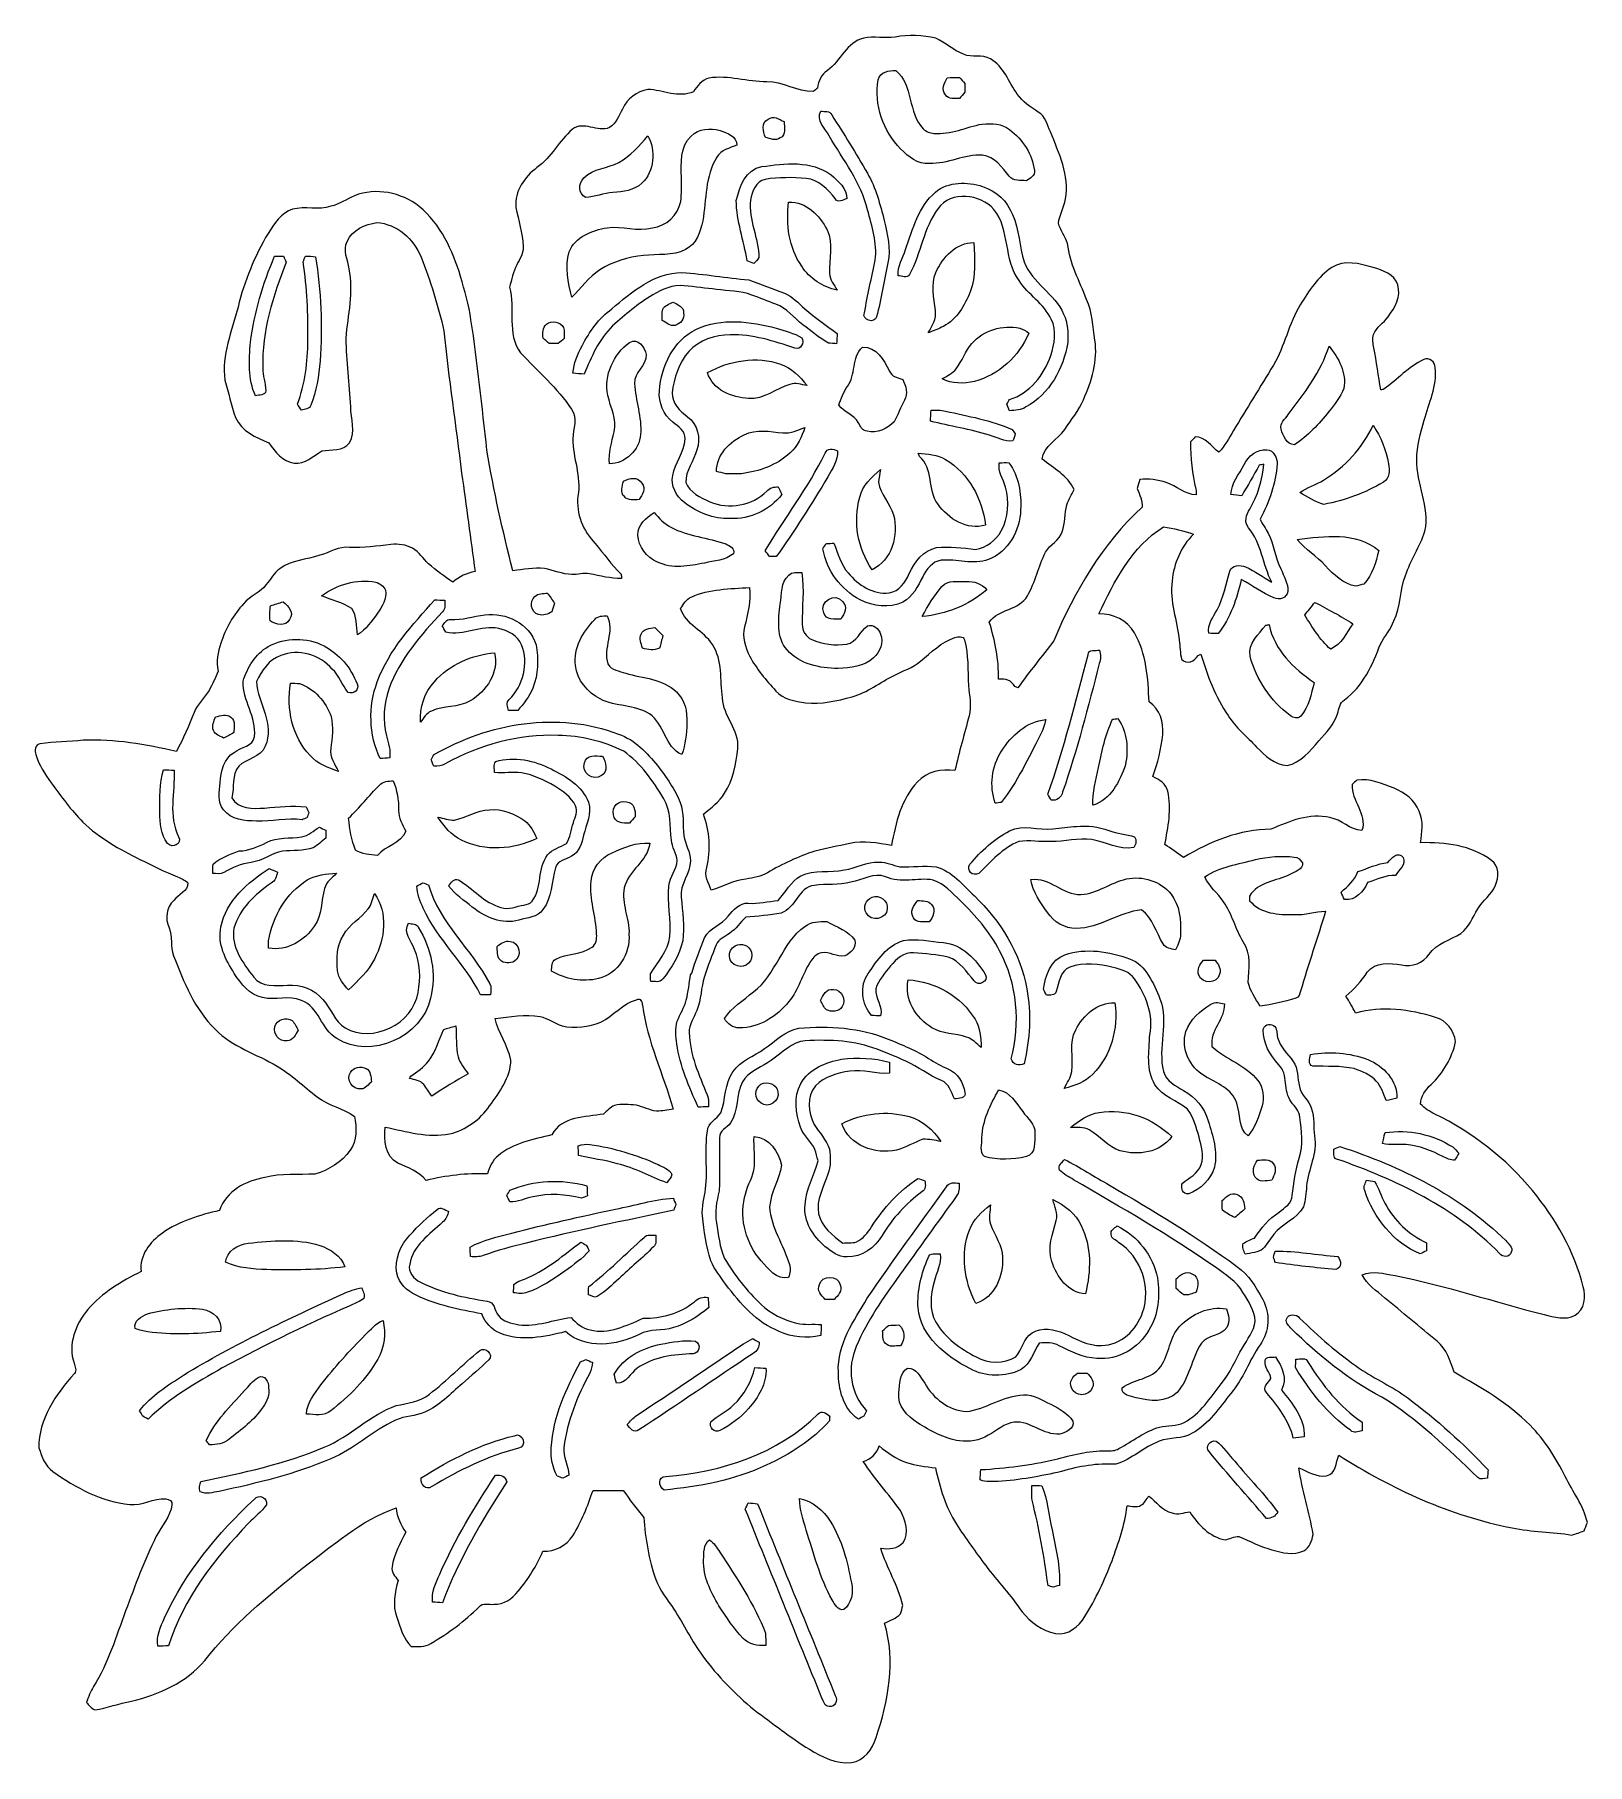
# Model space of a CAD drawing. Header units: centimetres. Extents: x -11.9 to 12, y -13.3 to 13.3.
import ezdxf

# ---------------------------------------------------------------- set-up
doc = ezdxf.new("R2010")
doc.units = ezdxf.units.CM
doc.header["$MEASUREMENT"] = 0
doc.layers.add('Camada 1', color=7, linetype='Continuous')

msp = doc.modelspace()

# ---------------------------------------------------------------- linework, layer by layer
at = {"layer": 'Camada 1', "color": 156}
for points, knots in [([(1.37478, 13.2722), (1.58184, 13.30995), (1.7967, 13.30148), (2.0013, 13.25279), (2.0013, 13.25279), (2.15018, 13.18506), (2.27224, 13.06794), (2.42605, 13.00797), (2.42605, 13.00797), (2.55658, 12.94411), (2.71497, 13.01608), (2.84127, 12.93671), (2.84127, 12.93671), (3.04799, 12.81958), (3.12032, 12.57758), (3.25332, 12.39519), (3.25332, 12.39519), (3.3348, 12.27525), (3.45722, 12.19481), (3.57716, 12.11791), (3.57716, 12.11791), (3.68723, 12.0537), (3.71264, 11.91823), (3.76378, 11.81135), (3.76378, 11.81135), (3.89395, 11.48538), (4.06469, 11.14248), (3.99345, 10.78123), (3.99345, 10.78123), (3.9765, 10.65141), (3.90277, 10.53641), (3.88654, 10.408), (3.88654, 10.408), (3.91724, 10.29687), (3.99308, 10.20515), (4.0266, 10.09543), (4.0266, 10.09543), (4.06082, 9.78993), (4.2097, 9.51618), (4.32082, 9.23431), (4.32082, 9.23431), (4.41395, 9.03887), (4.41254, 8.81803), (4.44782, 8.60848), (4.44782, 8.60848), (4.49684, 8.2931), (4.39632, 7.97806), (4.27177, 7.69196), (4.27177, 7.69196), (4.20193, 7.52333), (4.08164, 7.38433), (3.98356, 7.23265), (3.98356, 7.23265), (3.87419, 7.07495), (3.66182, 6.98534), (3.63677, 6.77686), (3.63677, 6.77686), (3.8107, 6.63434), (4.03506, 6.52531), (4.12679, 6.30765), (4.12679, 6.30765), (4.08905, 6.2304), (4.04283, 6.15667), (4.01601, 6.07447), (4.01601, 6.07447), (3.98463, 5.9376), (3.98709, 5.79472), (3.94475, 5.65996), (3.94475, 5.65996), (3.9056, 5.52272), (3.75496, 5.4677), (3.68969, 5.3467), (3.68969, 5.3467), (3.57504, 5.13115), (3.53447, 4.8835), (3.41029, 4.67289), (3.41029, 4.67289), (3.28259, 4.44958), (2.96509, 4.47745), (2.82327, 4.26826), (2.82327, 4.26826), (2.91146, 3.98531), (2.97144, 3.6904), (2.96333, 3.39302), (2.96333, 3.39302), (3.0667, 3.39865), (3.16723, 3.37609), (3.21804, 3.27695), (3.21804, 3.27695), (3.22932, 3.27235), (3.25191, 3.26284), (3.26319, 3.25825), (3.26319, 3.25825), (3.43746, 3.50767), (3.63395, 3.74015), (3.81635, 3.98322), (3.81635, 3.98322), (4.13419, 4.74239), (4.56106, 5.47616), (5.17277, 6.03744), (5.17277, 6.03744), (5.17983, 6.13938), (5.13644, 6.23111), (5.1001, 6.32319), (5.1001, 6.32319), (5.10716, 6.37222), (5.1255, 6.41843), (5.13961, 6.4657), (5.13961, 6.4657), (5.27685, 6.47488), (5.41655, 6.46465), (5.54636, 6.41597), (5.54636, 6.41597), (5.70511, 6.36376), (5.83282, 6.23217), (6.00745, 6.22864), (6.00745, 6.22864), (6.00569, 6.25686), (6.00392, 6.28543), (6.00251, 6.31331), (6.00251, 6.31331), (5.94535, 6.55214), (5.91397, 6.79767), (5.91996, 7.0432), (5.91996, 7.0432), (5.9376, 7.06225), (5.97288, 7.09999), (5.99015, 7.11904), (5.99015, 7.11904), (6.15173, 7.12187), (6.24028, 6.96806), (6.35669, 6.88233), (6.35669, 6.88233), (6.44806, 6.98146), (6.50945, 7.10211), (6.57895, 7.21642), (6.57895, 7.21642), (6.78144, 7.55368), (6.98923, 7.8874), (7.1942, 8.22289), (7.1942, 8.22289), (7.36988, 8.51464), (7.42667, 8.86071), (7.60659, 9.15034), (7.60659, 9.15034), (7.73818, 9.36377), (7.87964, 9.58426), (8.09166, 9.72608), (8.09166, 9.72608), (8.28533, 9.85061), (8.52452, 9.7864), (8.72912, 9.72608), (8.72912, 9.72608), (8.87694, 9.68304), (9.05581, 9.62413), (9.10872, 9.46079), (9.10872, 9.46079), (9.15916, 9.28229), (9.06497, 9.1059), (8.95914, 8.96796), (8.95914, 8.96796), (8.88893, 8.87306), (8.78134, 8.80709), (8.73371, 8.69632), (8.73371, 8.69632), (8.71466, 8.62999), (8.72737, 8.55944), (8.73865, 8.49241), (8.73865, 8.49241), (8.77958, 8.27651), (8.81274, 8.05956), (8.84695, 7.8426), (8.84695, 7.8426), (8.8593, 7.84542), (8.8833, 7.85106), (8.89565, 7.85388), (8.89565, 7.85388), (9.10096, 8.00311), (9.27381, 8.20349), (9.50841, 8.30826), (9.50841, 8.30826), (9.58849, 8.35554), (9.68587, 8.26981), (9.68304, 8.18585), (9.68304, 8.18585), (9.71937, 7.90257), (9.58603, 7.64151), (9.51264, 7.37588), (9.51264, 7.37588), (9.4608, 7.17902), (9.39553, 6.98041), (9.40152, 6.77403), (9.40152, 6.77403), (9.3853, 6.39903), (9.61143, 6.0459), (9.5257, 5.66878), (9.5257, 5.66878), (9.45198, 5.43031), (9.30205, 5.22393), (9.22689, 4.9851), (9.22689, 4.9851), (9.13729, 4.76037), (9.15423, 4.50708), (9.04909, 4.28766), (9.04909, 4.28766), (8.99617, 4.15995), (8.90869, 4.052), (8.84132, 3.93242), (8.84132, 3.93242), (8.72348, 3.61314), (8.57143, 3.27837), (8.28569, 3.07516), (8.28569, 3.07516), (8.21513, 3.02682), (8.20632, 2.93511), (8.17986, 2.86066), (8.17986, 2.86066), (8.13293, 2.6938), (8.00206, 2.5714), (7.89445, 2.44228), (7.89445, 2.44228), (7.75794, 2.2874), (7.61753, 2.10679), (7.40339, 2.06269), (7.40339, 2.06269), (7.21042, 2.07398), (7.06261, 2.21684), (6.93525, 2.34772), (6.93525, 2.34772), (6.78744, 2.50718), (6.61599, 2.64688), (6.49676, 2.83104), (6.49676, 2.83104), (6.30025, 3.11784), (6.17819, 3.44664), (6.07871, 3.77754), (6.07871, 3.77754), (6.06777, 3.77189), (6.04626, 3.76096), (6.03566, 3.75532), (6.03566, 3.75532), (5.98063, 3.66994), (5.8621, 3.6061), (5.78167, 3.69992), (5.78167, 3.69992), (5.75556, 3.79518), (5.7605, 3.89607), (5.74357, 3.99274), (5.74357, 3.99274), (5.71782, 4.29682), (5.58799, 4.59281), (5.63703, 4.90149), (5.63703, 4.90149), (5.6582, 5.17136), (5.7732, 5.43065), (5.9637, 5.62363), (5.9637, 5.62363), (5.81447, 5.67548), (5.66032, 5.71534), (5.50333, 5.7358), (5.50333, 5.7358), (5.01896, 5.43065), (4.74379, 4.90007), (4.51026, 4.39596), (4.51026, 4.39596), (4.72756, 4.40302), (4.9477, 4.29823), (5.05636, 4.10562), (5.05636, 4.10562), (5.24191, 3.78566), (5.26625, 3.40289), (5.28109, 3.04165), (5.28109, 3.04165), (5.44617, 2.93299), (5.51074, 2.72908), (5.49239, 2.53894), (5.49239, 2.53894), (5.47051, 2.31775), (5.41372, 2.10114), (5.33929, 1.89194), (5.33929, 1.89194), (5.43877, 1.8436), (5.5446, 1.78576), (5.56753, 1.66616), (5.56753, 1.66616), (5.63033, 1.39522), (5.5753, 1.11441), (5.52309, 0.84596), (5.52309, 0.84596), (5.62292, 0.78634), (5.71816, 0.71895), (5.8113, 0.6491), (5.8113, 0.6491), (6.21805, 0.8911), (6.67666, 1.08232), (7.15715, 1.08126), (7.15715, 1.08126), (7.43937, 1.20721), (7.74912, 1.33349), (8.06379, 1.26083), (8.06379, 1.26083), (8.24511, 1.23542), (8.36894, 1.06574), (8.55661, 1.06398), (8.55661, 1.06398), (8.64059, 1.31797), (8.38904, 1.51977), (8.40458, 1.76988), (8.40458, 1.76988), (8.42291, 1.78752), (8.45996, 1.82245), (8.47831, 1.83973), (8.47831, 1.83973), (8.67903, 1.86655), (8.86953, 1.78611), (9.05121, 1.71202), (9.05121, 1.71202), (9.21419, 1.64287), (9.37119, 1.52964), (9.43751, 1.35924), (9.43751, 1.35924), (9.50877, 1.20685), (9.47983, 1.0354), (9.45656, 0.87558), (9.45656, 0.87558), (9.83368, 0.88335), (10.23902, 0.83714), (10.5491, 0.60359), (10.5491, 0.60359), (10.67011, 0.51681), (10.66446, 0.3429), (10.60872, 0.21943), (10.60872, 0.21943), (10.55441, 0.07443), (10.41364, -0.00952), (10.33992, -0.14216), (10.33992, -0.14216), (10.25666, -0.27023), (10.20762, -0.42898), (10.07779, -0.52034), (10.07779, -0.52034), (9.91517, -0.62512), (9.70738, -0.67203), (9.59061, -0.83784), (9.59061, -0.83784), (9.50029, -0.9733), (9.32532, -1.04598), (9.16657, -1.00541), (9.16657, -1.00541), (8.98771, -0.97613), (8.76194, -0.95391), (8.63917, -1.1176), (8.63917, -1.1176), (8.54886, -1.25659), (8.43492, -1.37795), (8.30826, -1.48378), (8.30826, -1.48378), (8.36224, -1.56915), (8.41304, -1.65664), (8.45784, -1.74766), (8.45784, -1.74766), (8.86107, -1.63512), (9.29286, -1.68875), (9.68691, -1.81256), (9.68691, -1.81256), (9.85906, -1.86124), (9.97162, -2.01295), (9.99771, -2.18546), (9.99771, -2.18546), (9.94304, -2.43874), (9.80651, -2.66912), (9.61918, -2.84692), (9.61918, -2.84692), (9.53381, -2.92593), (9.46502, -3.02506), (9.45868, -3.14537), (9.45868, -3.14537), (9.52217, -3.20993), (9.59696, -3.26284), (9.67987, -3.30022), (9.67987, -3.30022), (10.25806, -3.57786), (10.77136, -3.98568), (11.18093, -4.47852), (11.18093, -4.47852), (11.53476, -4.91277), (11.82792, -5.41019), (11.96092, -5.95806), (11.96092, -5.95806), (12.00962, -6.11046), (11.98279, -6.30872), (11.83534, -6.39692), (11.83534, -6.39692), (11.68505, -6.47522), (11.51395, -6.42126), (11.35979, -6.38598), (11.35979, -6.38598), (10.5939, -6.18949), (9.84108, -5.94006), (9.06531, -5.78379), (9.06531, -5.78379), (8.89847, -5.75697), (8.72348, -5.70547), (8.55944, -5.7732), (8.55944, -5.7732), (8.63528, -5.9249), (8.77992, -6.0198), (8.90588, -6.12598), (8.90588, -6.12598), (9.17434, -6.35034), (9.44279, -6.57506), (9.71479, -6.7952), (9.71479, -6.7952), (9.85801, -6.91832), (9.91693, -7.10106), (9.9762, -7.27321), (9.9762, -7.27321), (10.38789, -7.50817), (10.80981, -7.74417), (11.14212, -8.08918), (11.14212, -8.08918), (11.37143, -8.31532), (11.53936, -8.59367), (11.68541, -8.87835), (11.68541, -8.87835), (11.80041, -9.11294), (11.96516, -9.32568), (12.02513, -9.58461), (12.02513, -9.58461), (12.0075, -9.62766), (11.9902, -9.67069), (11.97327, -9.71408), (11.97327, -9.71408), (11.9119, -9.73701), (11.84945, -9.75818), (11.78772, -9.77935), (11.78772, -9.77935), (11.48396, -9.7229), (11.17106, -9.73384), (10.86801, -9.66752), (10.86801, -9.66752), (9.9141, -9.48195), (9.01664, -9.07062), (8.19996, -8.55062), (8.19996, -8.55062), (8.15552, -8.66315), (8.15833, -8.83532), (8.01229, -8.8667), (8.01229, -8.8667), (7.85988, -8.89034), (7.72337, -8.79792), (7.58684, -8.74501), (7.58684, -8.74501), (7.63588, -9.09109), (7.74912, -9.42516), (7.80486, -9.76948), (7.80486, -9.76948), (7.78686, -9.86367), (7.75652, -9.97584), (7.66092, -10.01923), (7.66092, -10.01923), (7.5071, -10.09967), (7.32895, -10.04922), (7.17196, -10.0069), (7.17196, -10.0069), (6.99416, -9.9589), (6.8319, -9.87142), (6.66326, -9.80052), (6.66326, -9.80052), (6.58988, -9.80086), (6.52215, -9.83543), (6.4523, -9.85378), (6.4523, -9.85378), (6.20994, -9.80546), (6.03708, -9.61813), (5.90585, -9.42128), (5.90585, -9.42128), (5.81659, -9.43186), (5.72487, -9.47242), (5.63667, -9.43504), (5.63667, -9.43504), (5.48357, -9.40328), (5.39537, -9.26606), (5.27755, -9.17787), (5.27755, -9.17787), (5.2384, -9.22548), (5.21194, -9.28758), (5.15691, -9.31969), (5.15691, -9.31969), (5.09128, -9.35848), (5.01261, -9.33131), (4.94242, -9.3278), (4.94242, -9.3278), (4.91172, -9.61989), (4.81083, -9.89824), (4.7117, -10.17305), (4.7117, -10.17305), (4.59563, -10.46973), (4.46193, -10.76113), (4.29541, -11.03312), (4.29541, -11.03312), (4.20122, -11.18799), (4.03506, -11.32592), (3.84174, -11.29064), (3.84174, -11.29064), (3.63536, -11.25536), (3.45756, -11.11532), (3.32705, -10.95728), (3.32705, -10.95728), (3.15701, -10.70821), (2.94922, -10.48878), (2.76895, -10.24748), (2.76895, -10.24748), (2.61196, -10.03935), (2.45921, -9.82768), (2.31668, -9.60966), (2.31668, -9.60966), (2.14595, -9.34966), (2.06621, -9.04416), (1.99354, -8.74572), (1.99354, -8.74572), (1.84467, -8.72243), (1.69298, -8.71114), (1.55046, -8.65998), (1.55046, -8.65998), (1.38994, -8.61272), (1.2573, -8.50759), (1.12783, -8.40668), (1.12783, -8.40668), (1.09395, -8.52699), (1.00117, -8.60812), (0.8837, -8.6441), (0.8837, -8.6441), (1.0548, -8.91046), (1.27175, -9.144), (1.4552, -9.40152), (1.4552, -9.40152), (1.52858, -9.54829), (1.60055, -9.74195), (1.49789, -9.89224), (1.49789, -9.89224), (1.41639, -9.99384), (1.27175, -9.99842), (1.15322, -9.98044), (1.15322, -9.98044), (1.24354, -10.28381), (1.42134, -10.55334), (1.49401, -10.86238), (1.49401, -10.86238), (1.48132, -10.90471), (1.46931, -10.94739), (1.45803, -10.99078), (1.45803, -10.99078), (1.38782, -11.05712), (1.30033, -11.09768), (1.21179, -11.1326), (1.21179, -11.1326), (1.3864, -11.71327), (1.27175, -12.33346), (1.0802, -12.89437), (1.0802, -12.89437), (1.02517, -13.06936), (0.89958, -13.25209), (0.70379, -13.27714), (0.70379, -13.27714), (0.46918, -13.30713), (0.25188, -13.18718), (0.05537, -13.07499), (0.05537, -13.07499), (-0.24058, -12.89156), (-0.51187, -12.67213), (-0.79409, -12.46823), (-0.79409, -12.46823), (-1.09007, -12.22621), (-1.3589, -11.94893), (-1.58503, -11.64025), (-1.58503, -11.64025), (-1.75577, -11.41411), (-1.87395, -11.15484), (-2.03093, -10.91988), (-2.03093, -10.91988), (-2.12548, -10.76854), (-2.24861, -10.63237), (-2.30786, -10.46161), (-2.30786, -10.46161), (-2.42076, -10.15541), (-2.46661, -9.83014), (-2.49344, -9.50665), (-2.49344, -9.50665), (-2.60278, -9.37119), (-2.71144, -9.235), (-2.80811, -9.09002), (-2.80811, -9.09002), (-2.96333, -9.09179), (-3.11855, -9.09038), (-3.27377, -9.09214), (-3.27377, -9.09214), (-3.35738, -9.33167), (-3.4484, -9.57297), (-3.58527, -9.78817), (-3.58527, -9.78817), (-3.68582, -9.94233), (-3.85903, -10.03793), (-4.04459, -10.027), (-4.04459, -10.027), (-4.14019, -10.24924), (-4.27107, -10.45527), (-4.42382, -10.6426), (-4.42382, -10.6426), (-4.51696, -10.75195), (-4.64643, -10.85356), (-4.79812, -10.84367), (-4.79812, -10.84367), (-4.87432, -10.85074), (-4.96922, -10.81229), (-5.02603, -10.88143), (-5.02603, -10.88143), (-5.24898, -11.10051), (-5.49945, -11.29205), (-5.77074, -11.44693), (-5.77074, -11.44693), (-5.86069, -11.50549), (-5.97041, -11.49068), (-6.07201, -11.49208), (-6.07201, -11.49208), (-6.19653, -11.37355), (-6.23534, -11.19964), (-6.29391, -11.04406), (-6.29391, -11.04406), (-6.36376, -10.85778), (-6.31895, -10.66058), (-6.27415, -10.47503), (-6.27415, -10.47503), (-6.31401, -10.41152), (-6.38422, -10.34979), (-6.36658, -10.26759), (-6.36658, -10.26759), (-6.33589, -10.07638), (-6.24521, -9.90247), (-6.15385, -9.73454), (-6.15385, -9.73454), (-6.23288, -9.62306), (-6.28931, -9.49854), (-6.30414, -9.36166), (-6.30414, -9.36166), (-6.85095, -9.55216), (-7.28627, -9.94762), (-7.74347, -10.2877), (-7.74347, -10.2877), (-8.27687, -10.72479), (-8.82437, -11.15871), (-9.24666, -11.70939), (-9.24666, -11.70939), (-9.53311, -12.04419), (-9.95115, -12.23573), (-10.37413, -12.3317), (-10.37413, -12.3317), (-10.56498, -12.36909), (-10.74842, -12.43894), (-10.94069, -12.46786), (-10.94069, -12.46786), (-10.99255, -12.44247), (-11.02818, -12.39519), (-11.0684, -12.35638), (-11.0684, -12.35638), (-11.03841, -12.2703), (-11.00596, -12.18494), (-10.95833, -12.10734), (-10.95833, -12.10734), (-10.73185, -11.74962), (-10.61155, -11.33934), (-10.4655, -10.94527), (-10.4655, -10.94527), (-10.32122, -10.55722), (-10.17587, -10.16811), (-9.99313, -9.79594), (-9.99313, -9.79594), (-9.91517, -9.63436), (-9.77406, -9.49713), (-9.75183, -9.31298), (-9.75183, -9.31298), (-9.73631, -9.25971), (-9.79981, -9.22126), (-9.84567, -9.22301), (-9.84567, -9.22301), (-10.03758, -9.20291), (-10.20938, -9.3285), (-10.40095, -9.30875), (-10.40095, -9.30875), (-10.83591, -9.26182), (-11.23491, -9.05191), (-11.58381, -8.79792), (-11.58381, -8.79792), (-11.70833, -8.71677), (-11.75384, -8.57074), (-11.799, -8.43774), (-11.799, -8.43774), (-11.811, -7.99287), (-11.5323, -7.61223), (-11.25396, -7.29226), (-11.25396, -7.29226), (-11.20916, -7.24887), (-11.25007, -7.18467), (-11.25784, -7.13527), (-11.25784, -7.13527), (-11.35838, -6.846), (-11.23491, -6.53133), (-11.04582, -6.30836), (-11.04582, -6.30836), (-10.82463, -6.04979), (-10.52617, -5.8734), (-10.22562, -5.7224), (-10.22562, -5.7224), (-10.25771, -5.47441), (-10.08909, -5.2645), (-9.89859, -5.13045), (-9.89859, -5.13045), (-9.63682, -4.94841), (-9.32673, -4.85422), (-9.01946, -4.7833), (-9.01946, -4.7833), (-8.92104, -4.48239), (-8.61412, -4.32752), (-8.32167, -4.27567), (-8.32167, -4.27567), (-8.06979, -4.20792), (-7.80837, -4.23791), (-7.5519, -4.2238), (-7.5519, -4.2238), (-7.33848, -4.16418), (-7.13916, -4.03825), (-7.00933, -3.85655), (-7.00933, -3.85655), (-6.90279, -3.70628), (-6.9095, -3.50872), (-6.9416, -3.33587), (-6.9416, -3.33587), (-7.12011, -3.20957), (-7.34625, -3.16971), (-7.52016, -3.03564), (-7.52016, -3.03564), (-7.72617, -2.87937), (-7.91068, -2.69346), (-8.13541, -2.56222), (-8.13541, -2.56222), (-8.4522, -2.37313), (-8.82614, -2.26764), (-9.08755, -1.99495), (-9.08755, -1.99495), (-9.40329, -1.68521), (-9.57121, -1.26787), (-9.72749, -0.86289), (-9.72749, -0.86289), (-9.785, -0.72565), (-9.73278, -0.5708), (-9.79699, -0.4339), (-9.79699, -0.4339), (-9.86013, -0.29245), (-9.84073, -0.1203), (-9.72361, -0.01305), (-9.72361, -0.01305), (-9.65517, 0.08008), (-9.50172, 0.12559), (-9.50771, 0.25717), (-9.50771, 0.25717), (-9.55251, 0.29951), (-9.6079, 0.32737), (-9.6647, 0.3489), (-9.6647, 0.3489), (-9.86437, 0.42509), (-10.05134, 0.53021), (-10.24572, 0.61877), (-10.24572, 0.61877), (-10.55722, 0.7754), (-10.86873, 0.9458), (-11.12096, 1.19027), (-11.12096, 1.19027), (-11.30405, 1.37512), (-11.45751, 1.58644), (-11.60921, 1.7974), (-11.60921, 1.7974), (-11.70516, 1.9318), (-11.79971, 2.07115), (-11.84839, 2.23061), (-11.84839, 2.23061), (-11.86533, 2.28988), (-11.85897, 2.38548), (-11.78242, 2.39535), (-11.78242, 2.39535), (-11.56264, 2.42922), (-11.33827, 2.42569), (-11.11743, 2.45145), (-11.11743, 2.45145), (-10.63412, 2.4758), (-10.154, 2.3823), (-9.68375, 2.28106), (-9.68375, 2.28106), (-9.57791, 2.47402), (-9.49078, 2.67652), (-9.40999, 2.88113), (-9.40999, 2.88113), (-9.35955, 3.00989), (-9.24983, 3.10091), (-9.1821, 3.21909), (-9.1821, 3.21909), (-9.12671, 3.31435), (-9.08367, 3.41595), (-9.04028, 3.5172), (-9.04028, 3.5172), (-9.07979, 3.66112), (-9.04169, 3.80787), (-8.99936, 3.94616), (-8.99936, 3.94616), (-8.93056, 4.17264), (-8.80498, 4.37973), (-8.64834, 4.55577), (-8.64834, 4.55577), (-8.54922, 4.67289), (-8.39646, 4.72687), (-8.30015, 4.84645), (-8.30015, 4.84645), (-8.22854, 4.92619), (-8.18515, 5.03237), (-8.09271, 5.09198), (-8.09271, 5.09198), (-7.91422, 5.22427), (-7.68314, 5.22958), (-7.47888, 5.29836), (-7.47888, 5.29836), (-7.32649, 5.34175), (-7.18431, 5.43736), (-7.01957, 5.41972), (-7.01957, 5.41972), (-6.80578, 5.40737), (-6.59482, 5.443), (-6.38281, 5.46206), (-6.38281, 5.46206), (-6.26991, 5.48075), (-6.15102, 5.45853), (-6.04908, 5.40702), (-6.04908, 5.40702), (-5.95136, 5.34528), (-5.88715, 5.24544), (-5.80248, 5.16854), (-5.80248, 5.16854), (-5.68749, 5.06236), (-5.558, 4.97346), (-5.43102, 4.88209), (-5.43102, 4.88209), (-5.33471, 4.96958), (-5.21687, 5.02637), (-5.08847, 5.04754), (-5.08847, 5.04754), (-5.15902, 5.55166), (-5.22145, 6.05683), (-5.29554, 6.56059), (-5.29554, 6.56059), (-5.37986, 7.29156), (-5.49875, 8.01934), (-5.56682, 8.75205), (-5.56682, 8.75205), (-5.65855, 9.13765), (-5.77461, 9.51865), (-5.91996, 9.8873), (-5.91996, 9.8873), (-6.03179, 10.16846), (-6.28931, 10.39529), (-6.59835, 10.41893), (-6.59835, 10.41893), (-6.78003, 10.38718), (-6.97793, 10.30816), (-7.05801, 10.12825), (-7.05801, 10.12825), (-7.12576, 9.98995), (-7.04603, 9.8432), (-7.02522, 9.70386), (-7.02522, 9.70386), (-6.95289, 9.34966), (-7.04108, 8.99089), (-7.07354, 8.63706), (-7.07354, 8.63706), (-7.06472, 8.28569), (-7.02203, 7.93608), (-6.99876, 7.58506), (-6.99876, 7.58506), (-7.00651, 7.40021), (-6.91549, 7.19807), (-7.02027, 7.02697), (-7.02027, 7.02697), (-7.11975, 6.89963), (-7.3032, 6.92255), (-7.44607, 6.90703), (-7.44607, 6.90703), (-7.57624, 6.82378), (-7.70361, 6.69924), (-7.87082, 6.71371), (-7.87082, 6.71371), (-8.04757, 6.73876), (-8.16645, 6.88974), (-8.26064, 7.02768), (-8.26064, 7.02768), (-8.45784, 7.11341), (-8.68326, 7.20583), (-8.77287, 7.4182), (-8.77287, 7.4182), (-8.84342, 7.60411), (-8.87976, 7.80133), (-8.93903, 7.99112), (-8.93903, 7.99112), (-8.98807, 8.37847), (-8.83002, 8.74959), (-8.73513, 9.11789), (-8.73513, 9.11789), (-8.63847, 9.51582), (-8.48183, 9.89929), (-8.27299, 10.25172), (-8.27299, 10.25172), (-8.17703, 10.39953), (-8.07507, 10.56781), (-7.89657, 10.62355), (-7.89657, 10.62355), (-7.7029, 10.67117), (-7.49723, 10.60555), (-7.30532, 10.66765), (-7.30532, 10.66765), (-7.17549, 10.70045), (-7.06366, 10.7763), (-6.94302, 10.83098), (-6.94302, 10.83098), (-6.61317, 10.95974), (-6.22477, 10.88178), (-5.94924, 10.66658), (-5.94924, 10.66658), (-5.61693, 10.39529), (-5.4356, 9.98855), (-5.31176, 9.58779), (-5.31176, 9.58779), (-5.2518, 9.36801), (-5.17913, 9.15), (-5.15126, 8.9228), (-5.15126, 8.9228), (-5.04859, 8.25605), (-4.98403, 7.58472), (-4.90536, 6.91479), (-4.90536, 6.91479), (-4.80518, 6.29072), (-4.66054, 5.67407), (-4.50885, 5.06095), (-4.50885, 5.06095), (-4.34693, 5.074), (-4.18465, 5.11598), (-4.02132, 5.0941), (-4.02132, 5.0941), (-3.8802, 5.06623), (-3.74438, 5.00768), (-3.59903, 5.00062), (-3.59903, 5.00062), (-3.50872, 4.99533), (-3.41948, 5.03449), (-3.32951, 5.01402), (-3.32951, 5.01402), (-3.16583, 4.98122), (-3.00248, 4.93676), (-2.83386, 4.94171), (-2.83386, 4.94171), (-2.83598, 4.95793), (-2.83986, 4.99073), (-2.84161, 5.00732), (-2.84161, 5.00732), (-2.99013, 5.14984), (-3.10515, 5.32165), (-3.23849, 5.47758), (-3.23849, 5.47758), (-3.4237, 5.66983), (-3.53976, 5.93936), (-3.50626, 6.20854), (-3.50626, 6.20854), (-3.45086, 6.50699), (-3.58598, 6.79696), (-3.58598, 7.09365), (-3.58598, 7.09365), (-3.58069, 7.24393), (-3.50519, 7.40867), (-3.60432, 7.5445), (-3.60432, 7.5445), (-3.81952, 7.87293), (-4.12291, 8.13011), (-4.39032, 8.4141), (-4.39032, 8.4141), (-4.60762, 8.70795), (-4.46792, 9.09214), (-4.55648, 9.42199), (-4.55648, 9.42199), (-4.52861, 9.53946), (-4.50285, 9.65941), (-4.4457, 9.76736), (-4.4457, 9.76736), (-4.40477, 9.85943), (-4.33492, 9.94727), (-4.34798, 10.05416), (-4.34798, 10.05416), (-4.35856, 10.25701), (-4.42029, 10.4521), (-4.45947, 10.65035), (-4.45947, 10.65035), (-4.48415, 10.89554), (-4.32611, 11.12273), (-4.13597, 11.26348), (-4.13597, 11.26348), (-3.91583, 11.42294), (-3.79236, 11.67729), (-3.59127, 11.85509), (-3.59127, 11.85509), (-3.4177, 11.98668), (-3.20674, 11.80006), (-3.0219, 11.87802), (-3.0219, 11.87802), (-2.91994, 11.94293), (-2.87301, 12.06111), (-2.82046, 12.16483), (-2.82046, 12.16483), (-2.75342, 12.32146), (-2.59856, 12.43788), (-2.43204, 12.46716), (-2.43204, 12.46716), (-2.1985, 12.45622), (-1.95826, 12.3264), (-1.7279, 12.43117), (-1.7279, 12.43117), (-1.66933, 12.51937), (-1.59985, 12.61356), (-1.49119, 12.64002), (-1.49119, 12.64002), (-1.19133, 12.69188), (-0.89817, 12.57546), (-0.59831, 12.58499), (-0.59831, 12.58499), (-0.35136, 12.58146), (-0.13334, 12.43576), (0.11324, 12.43223), (0.11324, 12.43223), (0.13017, 12.446), (0.16333, 12.47386), (0.17992, 12.48762), (0.17992, 12.48762), (0.19156, 12.59699), (0.23777, 12.69717), (0.33408, 12.75679), (0.33408, 12.75679), (0.53728, 12.90355), (0.62723, 13.19776), (0.89146, 13.25386), (0.89146, 13.25386), (1.05021, 13.29019), (1.21462, 13.24645), (1.37478, 13.2722)], [0, 0, 0, 0, 0.00377358, 0.00377358, 0.00377358, 0.00377358, 0.00754717, 0.00754717, 0.00754717, 0.00754717, 0.01132075, 0.01132075, 0.01132075, 0.01132075, 0.01509434, 0.01509434, 0.01509434, 0.01509434, 0.01886792, 0.01886792, 0.01886792, 0.01886792, 0.02264151, 0.02264151, 0.02264151, 0.02264151, 0.02641509, 0.02641509, 0.02641509, 0.02641509, 0.03018868, 0.03018868, 0.03018868, 0.03018868, 0.03396226, 0.03396226, 0.03396226, 0.03396226, 0.03773585, 0.03773585, 0.03773585, 0.03773585, 0.04150943, 0.04150943, 0.04150943, 0.04150943, 0.04528302, 0.04528302, 0.04528302, 0.04528302, 0.0490566, 0.0490566, 0.0490566, 0.0490566, 0.05283019, 0.05283019, 0.05283019, 0.05283019, 0.05660377, 0.05660377, 0.05660377, 0.05660377, 0.06037736, 0.06037736, 0.06037736, 0.06037736, 0.06415094, 0.06415094, 0.06415094, 0.06415094, 0.06792453, 0.06792453, 0.06792453, 0.06792453, 0.07169811, 0.07169811, 0.07169811, 0.07169811, 0.0754717, 0.0754717, 0.0754717, 0.0754717, 0.07924528, 0.07924528, 0.07924528, 0.07924528, 0.08301887, 0.08301887, 0.08301887, 0.08301887, 0.08679245, 0.08679245, 0.08679245, 0.08679245, 0.09056604, 0.09056604, 0.09056604, 0.09056604, 0.09433962, 0.09433962, 0.09433962, 0.09433962, 0.09811321, 0.09811321, 0.09811321, 0.09811321, 0.10188679, 0.10188679, 0.10188679, 0.10188679, 0.10566038, 0.10566038, 0.10566038, 0.10566038, 0.10943396, 0.10943396, 0.10943396, 0.10943396, 0.11320755, 0.11320755, 0.11320755, 0.11320755, 0.11698113, 0.11698113, 0.11698113, 0.11698113, 0.12075472, 0.12075472, 0.12075472, 0.12075472, 0.1245283, 0.1245283, 0.1245283, 0.1245283, 0.12830189, 0.12830189, 0.12830189, 0.12830189, 0.13207547, 0.13207547, 0.13207547, 0.13207547, 0.13584906, 0.13584906, 0.13584906, 0.13584906, 0.13962264, 0.13962264, 0.13962264, 0.13962264, 0.14339623, 0.14339623, 0.14339623, 0.14339623, 0.14716981, 0.14716981, 0.14716981, 0.14716981, 0.1509434, 0.1509434, 0.1509434, 0.1509434, 0.15471698, 0.15471698, 0.15471698, 0.15471698, 0.15849057, 0.15849057, 0.15849057, 0.15849057, 0.16226415, 0.16226415, 0.16226415, 0.16226415, 0.16603774, 0.16603774, 0.16603774, 0.16603774, 0.16981132, 0.16981132, 0.16981132, 0.16981132, 0.17358491, 0.17358491, 0.17358491, 0.17358491, 0.17735849, 0.17735849, 0.17735849, 0.17735849, 0.18113208, 0.18113208, 0.18113208, 0.18113208, 0.18490566, 0.18490566, 0.18490566, 0.18490566, 0.18867925, 0.18867925, 0.18867925, 0.18867925, 0.19245283, 0.19245283, 0.19245283, 0.19245283, 0.19622642, 0.19622642, 0.19622642, 0.19622642, 0.2, 0.2, 0.2, 0.2, 0.20377358, 0.20377358, 0.20377358, 0.20377358, 0.20754717, 0.20754717, 0.20754717, 0.20754717, 0.21132075, 0.21132075, 0.21132075, 0.21132075, 0.21509434, 0.21509434, 0.21509434, 0.21509434, 0.21886792, 0.21886792, 0.21886792, 0.21886792, 0.22264151, 0.22264151, 0.22264151, 0.22264151, 0.22641509, 0.22641509, 0.22641509, 0.22641509, 0.23018868, 0.23018868, 0.23018868, 0.23018868, 0.23396226, 0.23396226, 0.23396226, 0.23396226, 0.23773585, 0.23773585, 0.23773585, 0.23773585, 0.24150943, 0.24150943, 0.24150943, 0.24150943, 0.24528302, 0.24528302, 0.24528302, 0.24528302, 0.2490566, 0.2490566, 0.2490566, 0.2490566, 0.25283019, 0.25283019, 0.25283019, 0.25283019, 0.25660377, 0.25660377, 0.25660377, 0.25660377, 0.26037736, 0.26037736, 0.26037736, 0.26037736, 0.26415094, 0.26415094, 0.26415094, 0.26415094, 0.26792453, 0.26792453, 0.26792453, 0.26792453, 0.27169811, 0.27169811, 0.27169811, 0.27169811, 0.2754717, 0.2754717, 0.2754717, 0.2754717, 0.27924528, 0.27924528, 0.27924528, 0.27924528, 0.28301887, 0.28301887, 0.28301887, 0.28301887, 0.28679245, 0.28679245, 0.28679245, 0.28679245, 0.29056604, 0.29056604, 0.29056604, 0.29056604, 0.29433962, 0.29433962, 0.29433962, 0.29433962, 0.29811321, 0.29811321, 0.29811321, 0.29811321, 0.30188679, 0.30188679, 0.30188679, 0.30188679, 0.30566038, 0.30566038, 0.30566038, 0.30566038, 0.30943396, 0.30943396, 0.30943396, 0.30943396, 0.31320755, 0.31320755, 0.31320755, 0.31320755, 0.31698113, 0.31698113, 0.31698113, 0.31698113, 0.32075472, 0.32075472, 0.32075472, 0.32075472, 0.3245283, 0.3245283, 0.3245283, 0.3245283, 0.32830189, 0.32830189, 0.32830189, 0.32830189, 0.33207547, 0.33207547, 0.33207547, 0.33207547, 0.33584906, 0.33584906, 0.33584906, 0.33584906, 0.33962264, 0.33962264, 0.33962264, 0.33962264, 0.34339623, 0.34339623, 0.34339623, 0.34339623, 0.34716981, 0.34716981, 0.34716981, 0.34716981, 0.3509434, 0.3509434, 0.3509434, 0.3509434, 0.35471698, 0.35471698, 0.35471698, 0.35471698, 0.35849057, 0.35849057, 0.35849057, 0.35849057, 0.36226415, 0.36226415, 0.36226415, 0.36226415, 0.36603774, 0.36603774, 0.36603774, 0.36603774, 0.36981132, 0.36981132, 0.36981132, 0.36981132, 0.37358491, 0.37358491, 0.37358491, 0.37358491, 0.37735849, 0.37735849, 0.37735849, 0.37735849, 0.38113208, 0.38113208, 0.38113208, 0.38113208, 0.38490566, 0.38490566, 0.38490566, 0.38490566, 0.38867925, 0.38867925, 0.38867925, 0.38867925, 0.39245283, 0.39245283, 0.39245283, 0.39245283, 0.39622642, 0.39622642, 0.39622642, 0.39622642, 0.4, 0.4, 0.4, 0.4, 0.40377358, 0.40377358, 0.40377358, 0.40377358, 0.40754717, 0.40754717, 0.40754717, 0.40754717, 0.41132075, 0.41132075, 0.41132075, 0.41132075, 0.41509434, 0.41509434, 0.41509434, 0.41509434, 0.41886792, 0.41886792, 0.41886792, 0.41886792, 0.42264151, 0.42264151, 0.42264151, 0.42264151, 0.42641509, 0.42641509, 0.42641509, 0.42641509, 0.43018868, 0.43018868, 0.43018868, 0.43018868, 0.43396226, 0.43396226, 0.43396226, 0.43396226, 0.43773585, 0.43773585, 0.43773585, 0.43773585, 0.44150943, 0.44150943, 0.44150943, 0.44150943, 0.44528302, 0.44528302, 0.44528302, 0.44528302, 0.4490566, 0.4490566, 0.4490566, 0.4490566, 0.45283019, 0.45283019, 0.45283019, 0.45283019, 0.45660377, 0.45660377, 0.45660377, 0.45660377, 0.46037736, 0.46037736, 0.46037736, 0.46037736, 0.46415094, 0.46415094, 0.46415094, 0.46415094, 0.46792453, 0.46792453, 0.46792453, 0.46792453, 0.47169811, 0.47169811, 0.47169811, 0.47169811, 0.4754717, 0.4754717, 0.4754717, 0.4754717, 0.47924528, 0.47924528, 0.47924528, 0.47924528, 0.48301887, 0.48301887, 0.48301887, 0.48301887, 0.48679245, 0.48679245, 0.48679245, 0.48679245, 0.49056604, 0.49056604, 0.49056604, 0.49056604, 0.49433962, 0.49433962, 0.49433962, 0.49433962, 0.49811321, 0.49811321, 0.49811321, 0.49811321, 0.50188679, 0.50188679, 0.50188679, 0.50188679, 0.50566038, 0.50566038, 0.50566038, 0.50566038, 0.50943396, 0.50943396, 0.50943396, 0.50943396, 0.51320755, 0.51320755, 0.51320755, 0.51320755, 0.51698113, 0.51698113, 0.51698113, 0.51698113, 0.52075472, 0.52075472, 0.52075472, 0.52075472, 0.5245283, 0.5245283, 0.5245283, 0.5245283, 0.52830189, 0.52830189, 0.52830189, 0.52830189, 0.53207547, 0.53207547, 0.53207547, 0.53207547, 0.53584906, 0.53584906, 0.53584906, 0.53584906, 0.53962264, 0.53962264, 0.53962264, 0.53962264, 0.54339623, 0.54339623, 0.54339623, 0.54339623, 0.54716981, 0.54716981, 0.54716981, 0.54716981, 0.5509434, 0.5509434, 0.5509434, 0.5509434, 0.55471698, 0.55471698, 0.55471698, 0.55471698, 0.55849057, 0.55849057, 0.55849057, 0.55849057, 0.56226415, 0.56226415, 0.56226415, 0.56226415, 0.56603774, 0.56603774, 0.56603774, 0.56603774, 0.56981132, 0.56981132, 0.56981132, 0.56981132, 0.57358491, 0.57358491, 0.57358491, 0.57358491, 0.57735849, 0.57735849, 0.57735849, 0.57735849, 0.58113208, 0.58113208, 0.58113208, 0.58113208, 0.58490566, 0.58490566, 0.58490566, 0.58490566, 0.58867925, 0.58867925, 0.58867925, 0.58867925, 0.59245283, 0.59245283, 0.59245283, 0.59245283, 0.59622642, 0.59622642, 0.59622642, 0.59622642, 0.6, 0.6, 0.6, 0.6, 0.60377358, 0.60377358, 0.60377358, 0.60377358, 0.60754717, 0.60754717, 0.60754717, 0.60754717, 0.61132075, 0.61132075, 0.61132075, 0.61132075, 0.61509434, 0.61509434, 0.61509434, 0.61509434, 0.61886792, 0.61886792, 0.61886792, 0.61886792, 0.62264151, 0.62264151, 0.62264151, 0.62264151, 0.62641509, 0.62641509, 0.62641509, 0.62641509, 0.63018868, 0.63018868, 0.63018868, 0.63018868, 0.63396226, 0.63396226, 0.63396226, 0.63396226, 0.63773585, 0.63773585, 0.63773585, 0.63773585, 0.64150943, 0.64150943, 0.64150943, 0.64150943, 0.64528302, 0.64528302, 0.64528302, 0.64528302, 0.6490566, 0.6490566, 0.6490566, 0.6490566, 0.65283019, 0.65283019, 0.65283019, 0.65283019, 0.65660377, 0.65660377, 0.65660377, 0.65660377, 0.66037736, 0.66037736, 0.66037736, 0.66037736, 0.66415094, 0.66415094, 0.66415094, 0.66415094, 0.66792453, 0.66792453, 0.66792453, 0.66792453, 0.67169811, 0.67169811, 0.67169811, 0.67169811, 0.6754717, 0.6754717, 0.6754717, 0.6754717, 0.67924528, 0.67924528, 0.67924528, 0.67924528, 0.68301887, 0.68301887, 0.68301887, 0.68301887, 0.68679245, 0.68679245, 0.68679245, 0.68679245, 0.69056604, 0.69056604, 0.69056604, 0.69056604, 0.69433962, 0.69433962, 0.69433962, 0.69433962, 0.69811321, 0.69811321, 0.69811321, 0.69811321, 0.70188679, 0.70188679, 0.70188679, 0.70188679, 0.70566038, 0.70566038, 0.70566038, 0.70566038, 0.70943396, 0.70943396, 0.70943396, 0.70943396, 0.71320755, 0.71320755, 0.71320755, 0.71320755, 0.71698113, 0.71698113, 0.71698113, 0.71698113, 0.72075472, 0.72075472, 0.72075472, 0.72075472, 0.7245283, 0.7245283, 0.7245283, 0.7245283, 0.72830189, 0.72830189, 0.72830189, 0.72830189, 0.73207547, 0.73207547, 0.73207547, 0.73207547, 0.73584906, 0.73584906, 0.73584906, 0.73584906, 0.73962264, 0.73962264, 0.73962264, 0.73962264, 0.74339623, 0.74339623, 0.74339623, 0.74339623, 0.74716981, 0.74716981, 0.74716981, 0.74716981, 0.7509434, 0.7509434, 0.7509434, 0.7509434, 0.75471698, 0.75471698, 0.75471698, 0.75471698, 0.75849057, 0.75849057, 0.75849057, 0.75849057, 0.76226415, 0.76226415, 0.76226415, 0.76226415, 0.76603774, 0.76603774, 0.76603774, 0.76603774, 0.76981132, 0.76981132, 0.76981132, 0.76981132, 0.77358491, 0.77358491, 0.77358491, 0.77358491, 0.77735849, 0.77735849, 0.77735849, 0.77735849, 0.78113208, 0.78113208, 0.78113208, 0.78113208, 0.78490566, 0.78490566, 0.78490566, 0.78490566, 0.78867925, 0.78867925, 0.78867925, 0.78867925, 0.79245283, 0.79245283, 0.79245283, 0.79245283, 0.79622642, 0.79622642, 0.79622642, 0.79622642, 0.8, 0.8, 0.8, 0.8, 0.80377358, 0.80377358, 0.80377358, 0.80377358, 0.80754717, 0.80754717, 0.80754717, 0.80754717, 0.81132075, 0.81132075, 0.81132075, 0.81132075, 0.81509434, 0.81509434, 0.81509434, 0.81509434, 0.81886792, 0.81886792, 0.81886792, 0.81886792, 0.82264151, 0.82264151, 0.82264151, 0.82264151, 0.82641509, 0.82641509, 0.82641509, 0.82641509, 0.83018868, 0.83018868, 0.83018868, 0.83018868, 0.83396226, 0.83396226, 0.83396226, 0.83396226, 0.83773585, 0.83773585, 0.83773585, 0.83773585, 0.84150943, 0.84150943, 0.84150943, 0.84150943, 0.84528302, 0.84528302, 0.84528302, 0.84528302, 0.8490566, 0.8490566, 0.8490566, 0.8490566, 0.85283019, 0.85283019, 0.85283019, 0.85283019, 0.85660377, 0.85660377, 0.85660377, 0.85660377, 0.86037736, 0.86037736, 0.86037736, 0.86037736, 0.86415094, 0.86415094, 0.86415094, 0.86415094, 0.86792453, 0.86792453, 0.86792453, 0.86792453, 0.87169811, 0.87169811, 0.87169811, 0.87169811, 0.8754717, 0.8754717, 0.8754717, 0.8754717, 0.87924528, 0.87924528, 0.87924528, 0.87924528, 0.88301887, 0.88301887, 0.88301887, 0.88301887, 0.88679245, 0.88679245, 0.88679245, 0.88679245, 0.89056604, 0.89056604, 0.89056604, 0.89056604, 0.89433962, 0.89433962, 0.89433962, 0.89433962, 0.89811321, 0.89811321, 0.89811321, 0.89811321, 0.90188679, 0.90188679, 0.90188679, 0.90188679, 0.90566038, 0.90566038, 0.90566038, 0.90566038, 0.90943396, 0.90943396, 0.90943396, 0.90943396, 0.91320755, 0.91320755, 0.91320755, 0.91320755, 0.91698113, 0.91698113, 0.91698113, 0.91698113, 0.92075472, 0.92075472, 0.92075472, 0.92075472, 0.9245283, 0.9245283, 0.9245283, 0.9245283, 0.92830189, 0.92830189, 0.92830189, 0.92830189, 0.93207547, 0.93207547, 0.93207547, 0.93207547, 0.93584906, 0.93584906, 0.93584906, 0.93584906, 0.93962264, 0.93962264, 0.93962264, 0.93962264, 0.94339623, 0.94339623, 0.94339623, 0.94339623, 0.94716981, 0.94716981, 0.94716981, 0.94716981, 0.9509434, 0.9509434, 0.9509434, 0.9509434, 0.95471698, 0.95471698, 0.95471698, 0.95471698, 0.95849057, 0.95849057, 0.95849057, 0.95849057, 0.96226415, 0.96226415, 0.96226415, 0.96226415, 0.96603774, 0.96603774, 0.96603774, 0.96603774, 0.96981132, 0.96981132, 0.96981132, 0.96981132, 0.97358491, 0.97358491, 0.97358491, 0.97358491, 0.97735849, 0.97735849, 0.97735849, 0.97735849, 0.98113208, 0.98113208, 0.98113208, 0.98113208, 0.98490566, 0.98490566, 0.98490566, 0.98490566, 0.98867925, 0.98867925, 0.98867925, 0.98867925, 0.99245283, 0.99245283, 0.99245283, 0.99245283, 1, 1, 1, 1]), ([(1.11407, 12.61497), (1.11407, 12.61497), (1.11407, 12.61497), (1.11407, 12.61497), (1.11407, 12.61497), (1.04846, 12.23115), (1.18709, 11.82369), (1.4612, 11.54958), (1.4612, 11.54958), (1.57762, 11.42894), (1.72473, 11.31111), (1.90394, 11.32874), (1.90394, 11.32874), (2.18439, 11.31005), (2.44052, 11.47692), (2.71885, 11.45327), (2.71885, 11.45327), (2.91112, 11.43776), (3.01625, 11.26313), (3.12985, 11.13155), (3.12985, 11.13155), (3.19229, 11.04793), (3.30588, 11.06946), (3.39619, 11.06064), (3.39619, 11.06064), (3.4484, 11.10262), (3.53201, 11.13613), (3.51649, 11.21833), (3.51649, 11.21833), (3.48862, 11.4681), (3.3348, 11.69846), (3.13548, 11.84768), (3.13548, 11.84768), (3.0159, 11.94117), (2.85996, 11.94646), (2.71568, 11.93376), (2.71568, 11.93376), (2.46768, 11.88613), (2.22849, 11.7683), (1.97097, 11.79053), (1.97097, 11.79053), (1.90816, 11.79159), (1.84962, 11.81876), (1.80445, 11.86109), (1.80445, 11.86109), (1.56527, 12.1098), (1.65946, 12.53313), (1.38535, 12.7582), (1.38535, 12.7582), (1.28128, 12.75679), (1.13841, 12.7388), (1.11407, 12.61497)], [0, 0, 0, 0, 0.07142857, 0.07142857, 0.07142857, 0.07142857, 0.14285714, 0.14285714, 0.14285714, 0.14285714, 0.21428571, 0.21428571, 0.21428571, 0.21428571, 0.28571429, 0.28571429, 0.28571429, 0.28571429, 0.35714286, 0.35714286, 0.35714286, 0.35714286, 0.42857143, 0.42857143, 0.42857143, 0.42857143, 0.5, 0.5, 0.5, 0.5, 0.57142857, 0.57142857, 0.57142857, 0.57142857, 0.64285714, 0.64285714, 0.64285714, 0.64285714, 0.71428571, 0.71428571, 0.71428571, 0.71428571, 0.78571429, 0.78571429, 0.78571429, 0.78571429, 0.85714286, 0.85714286, 0.85714286, 0.85714286, 1, 1, 1, 1]), ([(2.17664, 12.64637), (2.17664, 12.64637), (2.17664, 12.64637), (2.17664, 12.64637), (2.17664, 12.64637), (2.12865, 12.56806), (2.07751, 12.46187), (2.14982, 12.38073), (2.14982, 12.38073), (2.19745, 12.30665), (2.29234, 12.32923), (2.36677, 12.32569), (2.36677, 12.32569), (2.39394, 12.35816), (2.42111, 12.39096), (2.44827, 12.42341), (2.44827, 12.42341), (2.44756, 12.46822), (2.44722, 12.51267), (2.44686, 12.55747), (2.44686, 12.55747), (2.42005, 12.58851), (2.3936, 12.61956), (2.36714, 12.65061), (2.36714, 12.65061), (2.30363, 12.65025), (2.24013, 12.64884), (2.17664, 12.64637)], [0, 0, 0, 0, 0.125, 0.125, 0.125, 0.125, 0.25, 0.25, 0.25, 0.25, 0.375, 0.375, 0.375, 0.375, 0.5, 0.5, 0.5, 0.5, 0.625, 0.625, 0.625, 0.625, 0.75, 0.75, 0.75, 0.75, 1, 1, 1, 1]), ([(-0.58067, 12.00643), (-0.58067, 12.00643), (-0.58067, 12.00643), (-0.58067, 12.00643), (-0.58067, 12.00643), (-0.69108, 11.95458), (-0.6558, 11.81734), (-0.61982, 11.72774), (-0.61982, 11.72774), (-0.54856, 11.70939), (-0.4646, 11.66953), (-0.39616, 11.71892), (-0.39616, 11.71892), (-0.2981, 11.76443), (-0.32985, 11.88578), (-0.33372, 11.97115), (-0.33372, 11.97115), (-0.41168, 12.00608), (-0.50058, 12.07523), (-0.58067, 12.00643)], [0, 0, 0, 0, 0.16666667, 0.16666667, 0.16666667, 0.16666667, 0.33333333, 0.33333333, 0.33333333, 0.33333333, 0.5, 0.5, 0.5, 0.5, 0.66666667, 0.66666667, 0.66666667, 0.66666667, 1, 1, 1, 1]), ([(0.23071, 12.13272), (0.23071, 12.13272), (0.23071, 12.13272), (0.23071, 12.13272), (0.23071, 12.13272), (0.15239, 11.98845), (0.29739, 11.87061), (0.35877, 11.75137), (0.35877, 11.75137), (0.57643, 11.38378), (0.84525, 11.03418), (0.95144, 10.61332), (0.95144, 10.61332), (1.01706, 10.36072), (1.10277, 10.10284), (1.0682, 9.83826), (1.0682, 9.83826), (1.00929, 9.5698), (0.9532, 9.29993), (0.9017, 9.03005), (0.9017, 9.03005), (0.85372, 8.91327), (1.05903, 8.85648), (1.08866, 8.96831), (1.08866, 8.96831), (1.16204, 9.24136), (1.2065, 9.52217), (1.26293, 9.79946), (1.26293, 9.79946), (1.31375, 10.01641), (1.25236, 10.23654), (1.20685, 10.44821), (1.20685, 10.44821), (1.14265, 10.69763), (1.07738, 10.95127), (0.94755, 11.176), (0.94755, 11.176), (0.77435, 11.48221), (0.58596, 11.77924), (0.39863, 12.07629), (0.39863, 12.07629), (0.37007, 12.14331), (0.28821, 12.12249), (0.23071, 12.13272)], [0, 0, 0, 0, 0.08333333, 0.08333333, 0.08333333, 0.08333333, 0.16666667, 0.16666667, 0.16666667, 0.16666667, 0.25, 0.25, 0.25, 0.25, 0.33333333, 0.33333333, 0.33333333, 0.33333333, 0.41666667, 0.41666667, 0.41666667, 0.41666667, 0.5, 0.5, 0.5, 0.5, 0.58333333, 0.58333333, 0.58333333, 0.58333333, 0.66666667, 0.66666667, 0.66666667, 0.66666667, 0.75, 0.75, 0.75, 0.75, 0.83333333, 0.83333333, 0.83333333, 0.83333333, 1, 1, 1, 1]), ([(-1.76176, 11.7482), (-1.76176, 11.7482), (-1.76176, 11.7482), (-1.76176, 11.7482), (-1.76176, 11.7482), (-1.93815, 11.5891), (-1.92017, 11.32945), (-1.91347, 11.11285), (-1.91347, 11.11285), (-1.91416, 10.98867), (-1.90641, 10.86308), (-1.9251, 10.73961), (-1.9251, 10.73961), (-1.96356, 10.52935), (-2.15089, 10.36532), (-2.35973, 10.33568), (-2.35973, 10.33568), (-2.59115, 10.27324), (-2.82504, 10.37096), (-3.05752, 10.33886), (-3.05752, 10.33886), (-3.28612, 10.29687), (-3.54824, 10.19915), (-3.64243, 9.96667), (-3.64243, 9.96667), (-3.70346, 9.73631), (-3.65901, 9.49359), (-3.59974, 9.26747), (-3.59974, 9.26747), (-3.45968, 9.41211), (-3.3394, 9.58038), (-3.16759, 9.69044), (-3.16759, 9.69044), (-2.96862, 9.82203), (-2.73332, 9.88306), (-2.49907, 9.90987), (-2.49907, 9.90987), (-2.28353, 9.94092), (-2.05069, 9.89435), (-1.85208, 10.00372), (-1.85208, 10.00372), (-1.68239, 10.08133), (-1.62065, 10.27782), (-1.58537, 10.44645), (-1.58537, 10.44645), (-1.52822, 10.77382), (-1.55397, 11.13225), (-1.36806, 11.4233), (-1.36806, 11.4233), (-1.30668, 11.53759), (-1.17193, 11.5637), (-1.06115, 11.60603), (-1.06115, 11.60603), (-1.06221, 11.74502), (-1.21108, 11.79583), (-1.31938, 11.8364), (-1.31938, 11.8364), (-1.46897, 11.87379), (-1.64818, 11.86497), (-1.76176, 11.7482)], [0, 0, 0, 0, 0.0625, 0.0625, 0.0625, 0.0625, 0.125, 0.125, 0.125, 0.125, 0.1875, 0.1875, 0.1875, 0.1875, 0.25, 0.25, 0.25, 0.25, 0.3125, 0.3125, 0.3125, 0.3125, 0.375, 0.375, 0.375, 0.375, 0.4375, 0.4375, 0.4375, 0.4375, 0.5, 0.5, 0.5, 0.5, 0.5625, 0.5625, 0.5625, 0.5625, 0.625, 0.625, 0.625, 0.625, 0.6875, 0.6875, 0.6875, 0.6875, 0.75, 0.75, 0.75, 0.75, 0.8125, 0.8125, 0.8125, 0.8125, 0.875, 0.875, 0.875, 0.875, 1, 1, 1, 1]), ([(-2.87443, 11.34286), (-2.87443, 11.34286), (-2.87443, 11.34286), (-2.87443, 11.34286), (-2.87443, 11.34286), (-3.04835, 11.2522), (-3.2713, 11.25537), (-3.41277, 11.10509), (-3.41277, 11.10509), (-3.50448, 11.02395), (-3.50131, 10.86097), (-3.38666, 10.80169), (-3.38666, 10.80169), (-3.24484, 10.81263), (-3.1108, 10.87049), (-2.96827, 10.87861), (-2.96827, 10.87861), (-2.81235, 10.89025), (-2.643, 10.91141), (-2.5227, 11.02218), (-2.5227, 11.02218), (-2.32974, 11.20493), (-2.30611, 11.5256), (-2.42992, 11.75349), (-2.42992, 11.75349), (-2.55588, 11.59509), (-2.69804, 11.44516), (-2.87443, 11.34286)], [0, 0, 0, 0, 0.125, 0.125, 0.125, 0.125, 0.25, 0.25, 0.25, 0.25, 0.375, 0.375, 0.375, 0.375, 0.5, 0.5, 0.5, 0.5, 0.625, 0.625, 0.625, 0.625, 0.75, 0.75, 0.75, 0.75, 1, 1, 1, 1]), ([(-0.67768, 11.2783), (-0.67768, 11.2783), (-0.67768, 11.2783), (-0.67768, 11.2783), (-0.67768, 11.2783), (-0.92991, 11.23914), (-1.01706, 10.97315), (-1.06961, 10.75936), (-1.06961, 10.75936), (-1.0682, 10.44151), (-0.9525, 10.14059), (-0.90204, 9.8298), (-0.90204, 9.8298), (-0.86783, 9.81568), (-0.83397, 9.80122), (-0.79974, 9.78711), (-0.79974, 9.78711), (-0.77294, 9.81639), (-0.74507, 9.84532), (-0.72178, 9.87777), (-0.72178, 9.87777), (-0.72178, 10.17834), (-0.8883, 10.4588), (-0.8509, 10.76148), (-0.8509, 10.76148), (-0.82797, 10.89201), (-0.77187, 11.05217), (-0.62442, 11.08251), (-0.62442, 11.08251), (-0.41697, 11.11532), (-0.20355, 11.11355), (0.00528, 11.09768), (0.00528, 11.09768), (0.1979, 11.07616), (0.33972, 10.93082), (0.45225, 10.78582), (0.45225, 10.78582), (0.49001, 10.70856), (0.5708, 10.7717), (0.63041, 10.78089), (0.63041, 10.78089), (0.63324, 10.9421), (0.50236, 11.05781), (0.38805, 11.15201), (0.38805, 11.15201), (0.08183, 11.37708), (-0.32456, 11.33016), (-0.67768, 11.2783)], [0, 0, 0, 0, 0.07692308, 0.07692308, 0.07692308, 0.07692308, 0.15384615, 0.15384615, 0.15384615, 0.15384615, 0.23076923, 0.23076923, 0.23076923, 0.23076923, 0.30769231, 0.30769231, 0.30769231, 0.30769231, 0.38461538, 0.38461538, 0.38461538, 0.38461538, 0.46153846, 0.46153846, 0.46153846, 0.46153846, 0.53846154, 0.53846154, 0.53846154, 0.53846154, 0.61538462, 0.61538462, 0.61538462, 0.61538462, 0.69230769, 0.69230769, 0.69230769, 0.69230769, 0.76923077, 0.76923077, 0.76923077, 0.76923077, 0.84615385, 0.84615385, 0.84615385, 0.84615385, 1, 1, 1, 1]), ([(1.99424, 10.88425), (1.99424, 10.88425), (1.99424, 10.88425), (1.99424, 10.88425), (1.99424, 10.88425), (1.73002, 10.66411), (1.64711, 10.3138), (1.53563, 10.00407), (1.53563, 10.00407), (1.49472, 9.87036), (1.40828, 9.74583), (1.42134, 9.60013), (1.42134, 9.60013), (1.4792, 9.59626), (1.55539, 9.55181), (1.59419, 9.61743), (1.59419, 9.61743), (1.77305, 9.94127), (1.80939, 10.33215), (2.03446, 10.63342), (2.03446, 10.63342), (2.23378, 10.91141), (2.68569, 10.85708), (2.89453, 10.62002), (2.89453, 10.62002), (3.14642, 10.30427), (3.04236, 9.84708), (3.28012, 9.52394), (3.28012, 9.52394), (3.42511, 9.30945), (3.66041, 9.16693), (3.77684, 8.93127), (3.77684, 8.93127), (3.86221, 8.75488), (3.8308, 8.54851), (3.76872, 8.37035), (3.76872, 8.37035), (3.6643, 8.07049), (3.44628, 7.78932), (3.13231, 7.69479), (3.13231, 7.69479), (3.12242, 7.67608), (3.10268, 7.63905), (3.09279, 7.6207), (3.09279, 7.6207), (3.10303, 7.596), (3.1242, 7.54698), (3.13443, 7.52228), (3.13443, 7.52228), (3.22121, 7.52544), (3.31187, 7.53215), (3.38771, 7.57977), (3.38771, 7.57977), (3.75143, 7.77662), (3.95993, 8.17421), (4.03189, 8.56967), (4.03189, 8.56967), (4.03718, 8.71855), (4.03294, 8.87306), (3.96699, 9.00994), (3.96699, 9.00994), (3.82905, 9.32391), (3.48192, 9.4876), (3.36055, 9.81109), (3.36055, 9.81109), (3.28719, 10.05134), (3.28083, 10.30957), (3.17958, 10.5417), (3.17958, 10.5417), (3.10056, 10.74349), (2.9291, 10.90859), (2.72097, 10.97244), (2.72097, 10.97244), (2.4832, 11.049), (2.19463, 11.05393), (1.99424, 10.88425)], [0, 0, 0, 0, 0.05, 0.05, 0.05, 0.05, 0.1, 0.1, 0.1, 0.1, 0.15, 0.15, 0.15, 0.15, 0.2, 0.2, 0.2, 0.2, 0.25, 0.25, 0.25, 0.25, 0.3, 0.3, 0.3, 0.3, 0.35, 0.35, 0.35, 0.35, 0.4, 0.4, 0.4, 0.4, 0.45, 0.45, 0.45, 0.45, 0.5, 0.5, 0.5, 0.5, 0.55, 0.55, 0.55, 0.55, 0.6, 0.6, 0.6, 0.6, 0.65, 0.65, 0.65, 0.65, 0.7, 0.7, 0.7, 0.7, 0.75, 0.75, 0.75, 0.75, 0.8, 0.8, 0.8, 0.8, 0.85, 0.85, 0.85, 0.85, 0.9, 0.9, 0.9, 0.9, 1, 1, 1, 1]), ([(-0.26423, 10.73114), (-0.26423, 10.73114), (-0.26423, 10.73114), (-0.26423, 10.73114), (-0.26423, 10.73114), (-0.30551, 10.39318), (-0.26458, 10.03018), (-0.06208, 9.74654), (-0.06208, 9.74654), (0.06068, 9.55393), (0.26175, 9.42551), (0.48331, 9.37683), (0.48331, 9.37683), (0.43461, 9.45727), (0.36865, 9.53593), (0.36547, 9.63436), (0.36547, 9.63436), (0.35102, 9.85696), (0.43285, 10.09438), (0.32737, 10.30427), (0.32737, 10.30427), (0.21201, 10.52617), (0.00706, 10.74561), (-0.26423, 10.73114)], [0, 0, 0, 0, 0.14285714, 0.14285714, 0.14285714, 0.14285714, 0.28571429, 0.28571429, 0.28571429, 0.28571429, 0.42857143, 0.42857143, 0.42857143, 0.42857143, 0.57142857, 0.57142857, 0.57142857, 0.57142857, 0.71428571, 0.71428571, 0.71428571, 0.71428571, 1, 1, 1, 1]), ([(-8.17209, 9.89999), (-8.17209, 9.89999), (-8.17209, 9.89999), (-8.17209, 9.89999), (-8.17209, 9.89999), (-8.35519, 9.47878), (-8.48501, 9.03181), (-8.54286, 8.57566), (-8.54286, 8.57566), (-8.56861, 8.30121), (-8.58202, 8.01088), (-8.46878, 7.75299), (-8.46878, 7.75299), (-8.41162, 7.77063), (-8.31426, 7.74912), (-8.30685, 7.83166), (-8.30685, 7.83166), (-8.31144, 7.95019), (-8.35765, 8.06344), (-8.35519, 8.18303), (-8.35519, 8.18303), (-8.36965, 8.74501), (-8.1975, 9.29216), (-7.99324, 9.80969), (-7.99324, 9.80969), (-8.00735, 9.83967), (-8.02145, 9.86966), (-8.03557, 9.89929), (-8.03557, 9.89929), (-8.08108, 9.89999), (-8.12659, 9.90035), (-8.17209, 9.89999)], [0, 0, 0, 0, 0.11111111, 0.11111111, 0.11111111, 0.11111111, 0.22222222, 0.22222222, 0.22222222, 0.22222222, 0.33333333, 0.33333333, 0.33333333, 0.33333333, 0.44444444, 0.44444444, 0.44444444, 0.44444444, 0.55555556, 0.55555556, 0.55555556, 0.55555556, 0.66666667, 0.66666667, 0.66666667, 0.66666667, 0.77777778, 0.77777778, 0.77777778, 0.77777778, 1, 1, 1, 1]), ([(-7.69832, 9.90211), (-7.69832, 9.90211), (-7.69832, 9.90211), (-7.69832, 9.90211), (-7.69832, 9.90211), (-7.70678, 9.87989), (-7.72407, 9.83473), (-7.73253, 9.81216), (-7.73253, 9.81216), (-7.67186, 9.41351), (-7.65668, 9.00959), (-7.66056, 8.60671), (-7.66056, 8.60671), (-7.66163, 8.27193), (-7.70607, 7.93714), (-7.82214, 7.62175), (-7.82214, 7.62175), (-7.80625, 7.59848), (-7.77451, 7.55227), (-7.75864, 7.52897), (-7.75864, 7.52897), (-7.7089, 7.54909), (-7.63198, 7.5445), (-7.61646, 7.60871), (-7.61646, 7.60871), (-7.53039, 7.8253), (-7.4937, 8.05814), (-7.47077, 8.28886), (-7.47077, 8.28886), (-7.43725, 8.82402), (-7.45666, 9.36307), (-7.54203, 9.89259), (-7.54203, 9.89259), (-7.59424, 9.89682), (-7.64611, 9.89999), (-7.69832, 9.90211)], [0, 0, 0, 0, 0.1, 0.1, 0.1, 0.1, 0.2, 0.2, 0.2, 0.2, 0.3, 0.3, 0.3, 0.3, 0.4, 0.4, 0.4, 0.4, 0.5, 0.5, 0.5, 0.5, 0.6, 0.6, 0.6, 0.6, 0.7, 0.7, 0.7, 0.7, 0.8, 0.8, 0.8, 0.8, 1, 1, 1, 1]), ([(2.0013, 9.65094), (2.0013, 9.65094), (2.0013, 9.65094), (2.0013, 9.65094), (2.0013, 9.65094), (1.92193, 9.46396), (1.97061, 9.25794), (1.9939, 9.06426), (1.9939, 9.06426), (2.01295, 8.93867), (1.94627, 8.82543), (1.88348, 8.72243), (1.88348, 8.72243), (1.96249, 8.75205), (2.04257, 8.78028), (2.11737, 8.82085), (2.11737, 8.82085), (2.32233, 8.92986), (2.44722, 9.14188), (2.52835, 9.35214), (2.52835, 9.35214), (2.62395, 9.59308), (2.59537, 9.8566), (2.58655, 10.1092), (2.58655, 10.1092), (2.31069, 10.11272), (2.10538, 9.88483), (2.0013, 9.65094)], [0, 0, 0, 0, 0.125, 0.125, 0.125, 0.125, 0.25, 0.25, 0.25, 0.25, 0.375, 0.375, 0.375, 0.375, 0.5, 0.5, 0.5, 0.5, 0.625, 0.625, 0.625, 0.625, 0.75, 0.75, 0.75, 0.75, 1, 1, 1, 1]), ([(-2.98626, 9.09002), (-2.98626, 9.09002), (-2.98626, 9.09002), (-2.98626, 9.09002), (-2.98626, 9.09002), (-3.18311, 8.94291), (-3.32916, 8.73936), (-3.44204, 8.52311), (-3.44204, 8.52311), (-3.50872, 8.39082), (-3.57363, 8.25217), (-3.58245, 8.10153), (-3.58245, 8.10153), (-3.52531, 8.09448), (-3.46779, 8.08848), (-3.40995, 8.08389), (-3.40995, 8.08389), (-3.29742, 8.34848), (-3.18593, 8.62612), (-2.9718, 8.8272), (-2.9718, 8.8272), (-2.77988, 9.00324), (-2.5781, 9.17081), (-2.35479, 9.30521), (-2.35479, 9.30521), (-2.20839, 9.38917), (-2.04294, 9.46432), (-1.87006, 9.44633), (-1.87006, 9.44633), (-1.70461, 9.42975), (-1.54023, 9.40364), (-1.37442, 9.38988), (-1.37442, 9.38988), (-1.19345, 9.3613), (-1.00507, 9.3673), (-0.83149, 9.30239), (-0.83149, 9.30239), (-0.70801, 9.25653), (-0.58596, 9.2082), (-0.46319, 9.16092), (-0.46319, 9.16092), (-0.2935, 9.10166), (-0.18238, 8.95173), (-0.04375, 8.8459), (-0.04375, 8.8459), (0.08395, 8.74783), (0.20884, 8.6434), (0.34783, 8.56156), (0.34783, 8.56156), (0.37958, 8.55944), (0.44272, 8.55521), (0.47412, 8.55309), (0.47412, 8.55309), (0.478, 8.60601), (0.48153, 8.65928), (0.48401, 8.7122), (0.48401, 8.7122), (0.31326, 8.83108), (0.14286, 8.95208), (-0.01269, 9.09072), (-0.01269, 9.09072), (-0.11535, 9.17398), (-0.20319, 9.28229), (-0.33019, 9.32956), (-0.33019, 9.32956), (-0.51223, 9.40011), (-0.69427, 9.47031), (-0.8777, 9.53523), (-0.8777, 9.53523), (-1.22132, 9.56556), (-1.56174, 9.62554), (-1.9057, 9.64988), (-1.9057, 9.64988), (-2.33362, 9.64882), (-2.67582, 9.34931), (-2.98626, 9.09002)], [0, 0, 0, 0, 0.05, 0.05, 0.05, 0.05, 0.1, 0.1, 0.1, 0.1, 0.15, 0.15, 0.15, 0.15, 0.2, 0.2, 0.2, 0.2, 0.25, 0.25, 0.25, 0.25, 0.3, 0.3, 0.3, 0.3, 0.35, 0.35, 0.35, 0.35, 0.4, 0.4, 0.4, 0.4, 0.45, 0.45, 0.45, 0.45, 0.5, 0.5, 0.5, 0.5, 0.55, 0.55, 0.55, 0.55, 0.6, 0.6, 0.6, 0.6, 0.65, 0.65, 0.65, 0.65, 0.7, 0.7, 0.7, 0.7, 0.75, 0.75, 0.75, 0.75, 0.8, 0.8, 0.8, 0.8, 0.85, 0.85, 0.85, 0.85, 0.9, 0.9, 0.9, 0.9, 1, 1, 1, 1]), ([(-2.20132, 9.08367), (-2.20132, 9.08367), (-2.20132, 9.08367), (-2.20132, 9.08367), (-2.20132, 9.08367), (-2.21473, 9.02757), (-2.20944, 8.96902), (-2.21014, 8.91187), (-2.21014, 8.91187), (-2.14841, 8.87764), (-2.08845, 8.81873), (-2.01153, 8.83602), (-2.01153, 8.83602), (-1.9258, 8.85754), (-1.86195, 8.93762), (-1.87924, 9.02757), (-1.87924, 9.02757), (-1.87466, 9.12388), (-1.97801, 9.15705), (-2.04611, 9.19444), (-2.04611, 9.19444), (-2.09973, 9.16199), (-2.17028, 9.14258), (-2.20132, 9.08367)], [0, 0, 0, 0, 0.14285714, 0.14285714, 0.14285714, 0.14285714, 0.28571429, 0.28571429, 0.28571429, 0.28571429, 0.42857143, 0.42857143, 0.42857143, 0.42857143, 0.57142857, 0.57142857, 0.57142857, 0.57142857, 0.71428571, 0.71428571, 0.71428571, 0.71428571, 1, 1, 1, 1]), ([(-3.9878, 8.85224), (-3.9878, 8.85224), (-3.9878, 8.85224), (-3.9878, 8.85224), (-3.9878, 8.85224), (-4.05977, 8.80427), (-4.04213, 8.71043), (-4.04318, 8.63635), (-4.04318, 8.63635), (-4.0125, 8.60989), (-3.98144, 8.58308), (-3.95076, 8.55627), (-3.95076, 8.55627), (-3.90348, 8.55591), (-3.85621, 8.55556), (-3.80858, 8.55521), (-3.80858, 8.55521), (-3.77789, 8.58167), (-3.74721, 8.60777), (-3.71651, 8.63388), (-3.71651, 8.63388), (-3.71792, 8.69032), (-3.71052, 8.74853), (-3.7285, 8.80321), (-3.7285, 8.80321), (-3.77718, 8.89247), (-3.91018, 8.92069), (-3.9878, 8.85224)], [0, 0, 0, 0, 0.125, 0.125, 0.125, 0.125, 0.25, 0.25, 0.25, 0.25, 0.375, 0.375, 0.375, 0.375, 0.5, 0.5, 0.5, 0.5, 0.625, 0.625, 0.625, 0.625, 0.75, 0.75, 0.75, 0.75, 1, 1, 1, 1]), ([(-1.68416, 8.77534), (-1.68416, 8.77534), (-1.68416, 8.77534), (-1.68416, 8.77534), (-1.68416, 8.77534), (-2.03799, 8.60424), (-2.22425, 8.20772), (-2.25178, 7.83059), (-2.25178, 7.83059), (-2.26976, 7.64716), (-2.19039, 7.45949), (-2.0447, 7.34589), (-2.0447, 7.34589), (-1.96391, 7.27779), (-1.84996, 7.21077), (-1.85632, 7.08942), (-1.85632, 7.08942), (-1.86655, 6.88552), (-2.01117, 6.72287), (-2.04716, 6.52531), (-2.04716, 6.52531), (-2.0835, 6.36588), (-1.98966, 6.20501), (-1.86689, 6.10904), (-1.86689, 6.10904), (-1.66616, 5.95629), (-1.41958, 5.84904), (-1.16311, 5.86281), (-1.16311, 5.86281), (-0.85794, 5.84658), (-0.55667, 5.99369), (-0.36795, 6.23147), (-0.36795, 6.23147), (-0.38629, 6.27167), (-0.40498, 6.31189), (-0.42298, 6.35212), (-0.42298, 6.35212), (-0.49001, 6.34965), (-0.55667, 6.33764), (-0.60113, 6.28297), (-0.60113, 6.28297), (-0.8269, 6.06036), (-1.18356, 5.99722), (-1.4746, 6.11962), (-1.4746, 6.11962), (-1.6196, 6.18243), (-1.78399, 6.26568), (-1.84572, 6.4202), (-1.84572, 6.4202), (-1.85384, 6.60223), (-1.71591, 6.74792), (-1.67781, 6.9208), (-1.67781, 6.9208), (-1.61183, 7.09753), (-1.66122, 7.31485), (-1.81785, 7.42702), (-1.81785, 7.42702), (-1.93815, 7.51699), (-2.05951, 7.63517), (-2.05668, 7.7978), (-2.05668, 7.7978), (-2.02742, 8.02498), (-1.95686, 8.25958), (-1.80057, 8.4328), (-1.80057, 8.4328), (-1.64112, 8.61025), (-1.39734, 8.68927), (-1.16416, 8.69068), (-1.16416, 8.69068), (-0.82125, 8.7002), (-0.49001, 8.59261), (-0.16898, 8.48536), (-0.16898, 8.48536), (-0.07372, 8.45043), (-0.01939, 8.57179), (-0.06208, 8.64588), (-0.06208, 8.64588), (-0.18274, 8.71855), (-0.32315, 8.74571), (-0.45437, 8.79228), (-0.45437, 8.79228), (-0.85336, 8.89387), (-1.29928, 8.96196), (-1.68416, 8.77534)], [0, 0, 0, 0, 0.04545455, 0.04545455, 0.04545455, 0.04545455, 0.09090909, 0.09090909, 0.09090909, 0.09090909, 0.13636364, 0.13636364, 0.13636364, 0.13636364, 0.18181818, 0.18181818, 0.18181818, 0.18181818, 0.22727273, 0.22727273, 0.22727273, 0.22727273, 0.27272727, 0.27272727, 0.27272727, 0.27272727, 0.31818182, 0.31818182, 0.31818182, 0.31818182, 0.36363636, 0.36363636, 0.36363636, 0.36363636, 0.40909091, 0.40909091, 0.40909091, 0.40909091, 0.45454545, 0.45454545, 0.45454545, 0.45454545, 0.5, 0.5, 0.5, 0.5, 0.54545455, 0.54545455, 0.54545455, 0.54545455, 0.59090909, 0.59090909, 0.59090909, 0.59090909, 0.63636364, 0.63636364, 0.63636364, 0.63636364, 0.68181818, 0.68181818, 0.68181818, 0.68181818, 0.72727273, 0.72727273, 0.72727273, 0.72727273, 0.77272727, 0.77272727, 0.77272727, 0.77272727, 0.81818182, 0.81818182, 0.81818182, 0.81818182, 0.86363636, 0.86363636, 0.86363636, 0.86363636, 0.90909091, 0.90909091, 0.90909091, 0.90909091, 1, 1, 1, 1]), ([(2.55481, 8.55802), (2.55481, 8.55802), (2.55481, 8.55802), (2.55481, 8.55802), (2.55481, 8.55802), (2.45039, 8.44303), (2.40911, 8.28674), (2.31281, 8.16645), (2.31281, 8.16645), (2.25743, 8.09519), (2.17311, 8.05779), (2.0969, 8.01404), (2.0969, 8.01404), (2.24542, 7.92832), (2.4324, 7.94066), (2.59503, 7.97065), (2.59503, 7.97065), (2.9665, 8.07332), (3.28471, 8.35871), (3.42935, 8.71466), (3.42935, 8.71466), (3.39124, 8.75171), (3.34291, 8.77675), (3.29282, 8.79333), (3.29282, 8.79333), (3.02894, 8.84872), (2.73507, 8.76123), (2.55481, 8.55802)], [0, 0, 0, 0, 0.125, 0.125, 0.125, 0.125, 0.25, 0.25, 0.25, 0.25, 0.375, 0.375, 0.375, 0.375, 0.5, 0.5, 0.5, 0.5, 0.625, 0.625, 0.625, 0.625, 0.75, 0.75, 0.75, 0.75, 1, 1, 1, 1]), ([(-2.71073, 8.5725), (-2.71073, 8.5725), (-2.71073, 8.5725), (-2.71073, 8.5725), (-2.71073, 8.5725), (-2.96016, 8.3954), (-3.11043, 8.06344), (-3.04411, 7.75899), (-3.04411, 7.75899), (-3.00884, 7.57378), (-2.90054, 7.39281), (-2.94852, 7.19949), (-2.94852, 7.19949), (-2.98272, 7.0365), (-3.03812, 6.87563), (-3.0219, 6.7063), (-3.0219, 6.7063), (-2.77917, 6.7063), (-2.55588, 6.91585), (-2.54246, 7.15856), (-2.54246, 7.15856), (-2.51989, 7.42385), (-2.62361, 7.67749), (-2.63384, 7.94032), (-2.63384, 7.94032), (-2.65182, 8.11424), (-2.44333, 8.21407), (-2.45674, 8.38623), (-2.45674, 8.38623), (-2.47332, 8.50018), (-2.58268, 8.65399), (-2.71073, 8.5725)], [0, 0, 0, 0, 0.11111111, 0.11111111, 0.11111111, 0.11111111, 0.22222222, 0.22222222, 0.22222222, 0.22222222, 0.33333333, 0.33333333, 0.33333333, 0.33333333, 0.44444444, 0.44444444, 0.44444444, 0.44444444, 0.55555556, 0.55555556, 0.55555556, 0.55555556, 0.66666667, 0.66666667, 0.66666667, 0.66666667, 0.77777778, 0.77777778, 0.77777778, 0.77777778, 1, 1, 1, 1]), ([(-1.512, 8.11001), (-1.512, 8.11001), (-1.512, 8.11001), (-1.512, 8.11001), (-1.512, 8.11001), (-1.4344, 7.84083), (-1.13595, 7.72548), (-0.88089, 7.70924), (-0.88089, 7.70924), (-0.64381, 7.69055), (-0.46036, 7.86659), (-0.24411, 7.92797), (-0.24411, 7.92797), (-0.15804, 7.95972), (-0.06843, 7.9188), (0.01905, 7.9128), (0.01905, 7.9128), (-0.08995, 8.04932), (-0.21731, 8.18303), (-0.38734, 8.23912), (-0.38734, 8.23912), (-0.75881, 8.36717), (-1.17264, 8.29556), (-1.512, 8.11001)], [0, 0, 0, 0, 0.14285714, 0.14285714, 0.14285714, 0.14285714, 0.28571429, 0.28571429, 0.28571429, 0.28571429, 0.42857143, 0.42857143, 0.42857143, 0.42857143, 0.57142857, 0.57142857, 0.57142857, 0.57142857, 0.71428571, 0.71428571, 0.71428571, 0.71428571, 1, 1, 1, 1]), ([(0.63994, 7.89727), (0.63994, 7.89727), (0.63994, 7.89727), (0.63994, 7.89727), (0.63994, 7.89727), (0.57996, 7.80767), (0.53939, 7.70819), (0.50835, 7.60552), (0.50835, 7.60552), (0.59055, 7.49687), (0.73907, 7.46054), (0.8068, 7.33918), (0.8068, 7.33918), (0.84278, 7.28556), (0.86501, 7.20724), (0.94402, 7.20972), (0.94402, 7.20972), (1.09819, 7.16597), (1.2527, 7.24322), (1.35748, 7.35365), (1.35748, 7.35365), (1.41605, 7.46054), (1.46015, 7.57519), (1.5187, 7.68244), (1.5187, 7.68244), (1.57127, 7.7851), (1.54552, 7.90398), (1.49189, 8.00029), (1.49189, 8.00029), (1.41817, 8.03275), (1.31974, 8.04686), (1.28622, 8.13152), (1.28622, 8.13152), (1.20297, 8.30157), (1.09326, 8.51182), (0.87066, 8.49806), (0.87066, 8.49806), (0.69744, 8.33895), (0.77716, 8.07437), (0.63994, 7.89727)], [0, 0, 0, 0, 0.09090909, 0.09090909, 0.09090909, 0.09090909, 0.18181818, 0.18181818, 0.18181818, 0.18181818, 0.27272727, 0.27272727, 0.27272727, 0.27272727, 0.36363636, 0.36363636, 0.36363636, 0.36363636, 0.45454545, 0.45454545, 0.45454545, 0.45454545, 0.54545455, 0.54545455, 0.54545455, 0.54545455, 0.63636364, 0.63636364, 0.63636364, 0.63636364, 0.72727273, 0.72727273, 0.72727273, 0.72727273, 0.81818182, 0.81818182, 0.81818182, 0.81818182, 1, 1, 1, 1]), ([(8.04969, 8.51534), (8.04969, 8.51534), (8.04969, 8.51534), (8.04969, 8.51534), (8.04969, 8.51534), (7.92797, 8.11988), (7.66797, 7.78862), (7.42314, 7.4623), (7.42314, 7.4623), (7.37975, 7.39281), (7.28203, 7.33107), (7.31307, 7.239), (7.31307, 7.239), (7.34094, 7.1388), (7.39457, 7.00193), (7.51662, 6.99805), (7.51662, 6.99805), (7.72371, 7.13281), (7.89269, 7.31872), (8.04898, 7.50817), (8.04898, 7.50817), (8.13364, 7.6207), (8.22747, 7.73219), (8.27792, 7.86482), (8.27792, 7.86482), (8.32167, 8.10365), (8.19855, 8.33754), (8.04969, 8.51534)], [0, 0, 0, 0, 0.125, 0.125, 0.125, 0.125, 0.25, 0.25, 0.25, 0.25, 0.375, 0.375, 0.375, 0.375, 0.5, 0.5, 0.5, 0.5, 0.625, 0.625, 0.625, 0.625, 0.75, 0.75, 0.75, 0.75, 1, 1, 1, 1]), ([(1.9184, 7.36106), (1.9184, 7.36106), (1.9184, 7.36106), (1.9184, 7.36106), (1.9184, 7.36106), (2.21933, 7.28451), (2.52764, 7.23793), (2.82468, 7.1448), (2.82468, 7.1448), (2.94534, 7.11412), (3.05752, 7.03896), (3.18664, 7.0566), (3.18664, 7.0566), (3.19546, 7.08342), (3.2131, 7.13739), (3.22192, 7.16421), (3.22192, 7.16421), (3.21098, 7.18185), (3.1884, 7.21713), (3.17712, 7.2344), (3.17712, 7.2344), (2.84973, 7.37622), (2.4966, 7.43973), (2.15018, 7.51628), (2.15018, 7.51628), (2.0768, 7.53356), (2.00096, 7.53145), (1.92617, 7.53145), (1.92617, 7.53145), (1.92229, 7.47465), (1.91947, 7.41785), (1.9184, 7.36106)], [0, 0, 0, 0, 0.11111111, 0.11111111, 0.11111111, 0.11111111, 0.22222222, 0.22222222, 0.22222222, 0.22222222, 0.33333333, 0.33333333, 0.33333333, 0.33333333, 0.44444444, 0.44444444, 0.44444444, 0.44444444, 0.55555556, 0.55555556, 0.55555556, 0.55555556, 0.66666667, 0.66666667, 0.66666667, 0.66666667, 0.77777778, 0.77777778, 0.77777778, 0.77777778, 1, 1, 1, 1]), ([(-0.35348, 7.18185), (-0.35348, 7.18185), (-0.35348, 7.18185), (-0.35348, 7.18185), (-0.35348, 7.18185), (-0.54963, 7.20054), (-0.76129, 7.24712), (-0.94614, 7.15362), (-0.94614, 7.15362), (-1.16592, 7.04708), (-1.37865, 6.84988), (-1.37371, 6.58636), (-1.37371, 6.58636), (-1.32679, 6.57577), (-1.27952, 6.56449), (-1.23225, 6.5525), (-1.23225, 6.5525), (-1.15181, 6.55177), (-1.07068, 6.55177), (-0.98989, 6.55355), (-0.98989, 6.55355), (-0.7172, 6.58883), (-0.44484, 6.68231), (-0.24058, 6.87317), (-0.24058, 6.87317), (-0.12381, 6.97511), (-0.06419, 7.12257), (-0.01269, 7.2651), (-0.01269, 7.2651), (-0.12242, 7.22595), (-0.23283, 7.16774), (-0.35348, 7.18185)], [0, 0, 0, 0, 0.11111111, 0.11111111, 0.11111111, 0.11111111, 0.22222222, 0.22222222, 0.22222222, 0.22222222, 0.33333333, 0.33333333, 0.33333333, 0.33333333, 0.44444444, 0.44444444, 0.44444444, 0.44444444, 0.55555556, 0.55555556, 0.55555556, 0.55555556, 0.66666667, 0.66666667, 0.66666667, 0.66666667, 0.77777778, 0.77777778, 0.77777778, 0.77777778, 1, 1, 1, 1]), ([(7.96748, 6.45617), (7.96748, 6.45617), (7.96748, 6.45617), (7.96748, 6.45617), (7.96748, 6.45617), (7.84859, 6.38352), (7.71384, 6.34188), (7.59848, 6.26321), (7.59848, 6.26321), (7.72125, 6.20077), (7.83766, 6.11611), (7.97136, 6.07976), (7.97136, 6.07976), (8.29132, 6.14362), (8.60707, 6.25439), (8.88683, 6.42408), (8.88683, 6.42408), (8.98594, 6.48088), (8.98172, 6.60858), (8.96691, 6.70665), (8.96691, 6.70665), (8.92774, 6.91656), (8.84624, 7.11834), (8.7309, 7.29791), (8.7309, 7.29791), (8.56226, 6.95254), (8.2998, 6.65161), (7.96748, 6.45617)], [0, 0, 0, 0, 0.125, 0.125, 0.125, 0.125, 0.25, 0.25, 0.25, 0.25, 0.375, 0.375, 0.375, 0.375, 0.5, 0.5, 0.5, 0.5, 0.625, 0.625, 0.625, 0.625, 0.75, 0.75, 0.75, 0.75, 1, 1, 1, 1]), ([(0.29915, 6.86681), (0.29915, 6.86681), (0.29915, 6.86681), (0.29915, 6.86681), (0.29915, 6.86681), (0.03352, 6.34188), (-0.31962, 5.8688), (-0.62406, 5.36716), (-0.62406, 5.36716), (-0.60783, 5.34528), (-0.57538, 5.30119), (-0.55879, 5.27897), (-0.55879, 5.27897), (-0.53269, 5.27897), (-0.48048, 5.27826), (-0.45437, 5.2779), (-0.45437, 5.2779), (-0.17356, 5.67619), (0.09065, 6.08612), (0.33901, 6.50521), (0.33901, 6.50521), (0.40745, 6.63046), (0.49812, 6.75534), (0.48823, 6.90562), (0.48823, 6.90562), (0.42087, 6.93137), (0.32561, 6.96066), (0.29915, 6.86681)], [0, 0, 0, 0, 0.125, 0.125, 0.125, 0.125, 0.25, 0.25, 0.25, 0.25, 0.375, 0.375, 0.375, 0.375, 0.5, 0.5, 0.5, 0.5, 0.625, 0.625, 0.625, 0.625, 0.75, 0.75, 0.75, 0.75, 1, 1, 1, 1]), ([(6.74441, 6.69466), (6.74441, 6.69466), (6.74441, 6.69466), (6.74441, 6.69466), (6.74441, 6.69466), (6.67032, 6.54437), (6.54473, 6.4082), (6.54156, 6.23322), (6.54156, 6.23322), (6.59623, 6.22545), (6.65127, 6.21875), (6.70665, 6.21417), (6.70665, 6.21417), (6.8012, 6.36834), (6.88516, 6.5285), (6.97759, 6.68406), (6.97759, 6.68406), (6.99523, 6.6876), (7.0298, 6.69466), (7.04744, 6.69819), (7.04744, 6.69819), (7.01745, 6.45865), (6.95747, 6.21736), (6.83048, 6.00957), (6.83048, 6.00957), (6.77757, 5.92559), (6.73805, 5.80531), (6.81319, 5.72206), (6.81319, 5.72206), (7.01321, 5.48145), (7.02875, 5.15584), (7.16845, 4.88421), (7.16845, 4.88421), (7.03403, 4.96181), (6.90808, 5.05319), (6.76733, 5.11844), (6.76733, 5.11844), (6.68443, 5.14843), (6.55672, 5.15691), (6.5218, 5.05495), (6.5218, 5.05495), (6.46358, 4.85457), (6.42654, 4.64502), (6.32848, 4.45876), (6.32848, 4.45876), (6.26955, 4.34445), (6.17466, 4.23579), (6.19865, 4.09751), (6.19865, 4.09751), (6.24769, 4.09363), (6.29673, 4.09222), (6.34612, 4.09327), (6.34612, 4.09327), (6.53486, 4.33422), (6.63081, 4.63091), (6.69995, 4.92512), (6.69995, 4.92512), (6.86859, 4.83376), (7.0231, 4.71487), (7.2016, 4.64255), (7.2016, 4.64255), (7.28591, 4.60058), (7.40127, 4.64255), (7.41469, 4.74169), (7.41469, 4.74169), (7.4249, 4.8655), (7.35295, 4.97699), (7.30919, 5.08847), (7.30919, 5.08847), (7.22205, 5.26345), (7.20372, 5.46347), (7.11234, 5.63667), (7.11234, 5.63667), (7.07565, 5.71146), (7.0231, 5.77778), (6.98994, 5.85399), (6.98994, 5.85399), (7.13034, 6.11681), (7.23053, 6.40574), (7.25099, 6.70453), (7.25099, 6.70453), (7.25628, 6.80013), (7.19771, 6.91198), (7.094, 6.92291), (7.094, 6.92291), (6.94231, 6.93242), (6.80614, 6.82837), (6.74441, 6.69466)], [0, 0, 0, 0, 0.04347826, 0.04347826, 0.04347826, 0.04347826, 0.08695652, 0.08695652, 0.08695652, 0.08695652, 0.13043478, 0.13043478, 0.13043478, 0.13043478, 0.17391304, 0.17391304, 0.17391304, 0.17391304, 0.2173913, 0.2173913, 0.2173913, 0.2173913, 0.26086957, 0.26086957, 0.26086957, 0.26086957, 0.30434783, 0.30434783, 0.30434783, 0.30434783, 0.34782609, 0.34782609, 0.34782609, 0.34782609, 0.39130435, 0.39130435, 0.39130435, 0.39130435, 0.43478261, 0.43478261, 0.43478261, 0.43478261, 0.47826087, 0.47826087, 0.47826087, 0.47826087, 0.52173913, 0.52173913, 0.52173913, 0.52173913, 0.56521739, 0.56521739, 0.56521739, 0.56521739, 0.60869565, 0.60869565, 0.60869565, 0.60869565, 0.65217391, 0.65217391, 0.65217391, 0.65217391, 0.69565217, 0.69565217, 0.69565217, 0.69565217, 0.73913043, 0.73913043, 0.73913043, 0.73913043, 0.7826087, 0.7826087, 0.7826087, 0.7826087, 0.82608696, 0.82608696, 0.82608696, 0.82608696, 0.86956522, 0.86956522, 0.86956522, 0.86956522, 0.91304348, 0.91304348, 0.91304348, 0.91304348, 1, 1, 1, 1]), ([(2.97709, 6.72146), (2.97709, 6.72146), (2.97709, 6.72146), (2.97709, 6.72146), (2.97709, 6.72146), (2.95134, 6.58566), (3.03847, 6.47171), (3.07199, 6.34646), (3.07199, 6.34646), (3.13055, 6.12457), (3.12032, 5.87516), (3.00637, 5.67195), (3.00637, 5.67195), (2.92347, 5.52379), (2.78024, 5.41619), (2.6116, 5.38868), (2.6116, 5.38868), (2.41299, 5.41443), (2.21121, 5.43772), (2.01117, 5.41548), (2.01117, 5.41548), (1.80586, 5.37703), (1.67534, 5.19324), (1.59173, 5.01614), (1.59173, 5.01614), (1.53141, 4.88314), (1.44003, 4.73957), (1.28128, 4.72086), (1.28128, 4.72086), (1.03504, 4.68982), (0.80327, 4.84187), (0.65298, 5.02601), (0.65298, 5.02601), (0.53586, 5.15443), (0.49459, 5.32623), (0.43249, 5.48323), (0.43249, 5.48323), (0.40252, 5.48252), (0.34254, 5.48075), (0.31255, 5.4797), (0.31255, 5.4797), (0.3002, 5.45923), (0.27552, 5.4183), (0.26317, 5.39784), (0.26317, 5.39784), (0.3175, 5.06448), (0.5401, 4.76919), (0.83572, 4.61044), (0.83572, 4.61044), (1.03575, 4.51097), (1.28658, 4.47781), (1.4926, 4.57799), (1.4926, 4.57799), (1.64782, 4.65737), (1.72437, 4.82141), (1.79951, 4.96887), (1.79951, 4.96887), (1.85773, 5.0807), (1.94451, 5.20522), (2.08068, 5.2204), (2.08068, 5.2204), (2.32375, 5.24581), (2.57352, 5.14385), (2.81094, 5.23205), (2.81094, 5.23205), (3.11467, 5.35094), (3.296, 5.68006), (3.30446, 5.99651), (3.30446, 5.99651), (3.31786, 6.24628), (3.27871, 6.51581), (3.12561, 6.72041), (3.12561, 6.72041), (3.07586, 6.72606), (3.02612, 6.72253), (2.97709, 6.72146)], [0, 0, 0, 0, 0.05, 0.05, 0.05, 0.05, 0.1, 0.1, 0.1, 0.1, 0.15, 0.15, 0.15, 0.15, 0.2, 0.2, 0.2, 0.2, 0.25, 0.25, 0.25, 0.25, 0.3, 0.3, 0.3, 0.3, 0.35, 0.35, 0.35, 0.35, 0.4, 0.4, 0.4, 0.4, 0.45, 0.45, 0.45, 0.45, 0.5, 0.5, 0.5, 0.5, 0.55, 0.55, 0.55, 0.55, 0.6, 0.6, 0.6, 0.6, 0.65, 0.65, 0.65, 0.65, 0.7, 0.7, 0.7, 0.7, 0.75, 0.75, 0.75, 0.75, 0.8, 0.8, 0.8, 0.8, 0.85, 0.85, 0.85, 0.85, 0.9, 0.9, 0.9, 0.9, 1, 1, 1, 1]), ([(1.72826, 6.87105), (1.72826, 6.87105), (1.72826, 6.87105), (1.72826, 6.87105), (1.72826, 6.87105), (1.73319, 6.85835), (1.74308, 6.83294), (1.74837, 6.82025), (1.74837, 6.82025), (1.96956, 6.63504), (1.86655, 6.30483), (2.03059, 6.08717), (2.03059, 6.08717), (2.19357, 5.86034), (2.4786, 5.67336), (2.76647, 5.76367), (2.76647, 5.76367), (2.71497, 6.16584), (2.50506, 6.5599), (2.14948, 6.77016), (2.14948, 6.77016), (2.02282, 6.84742), (1.87218, 6.85906), (1.72826, 6.87105)], [0, 0, 0, 0, 0.14285714, 0.14285714, 0.14285714, 0.14285714, 0.28571429, 0.28571429, 0.28571429, 0.28571429, 0.42857143, 0.42857143, 0.42857143, 0.42857143, 0.57142857, 0.57142857, 0.57142857, 0.57142857, 0.71428571, 0.71428571, 0.71428571, 0.71428571, 1, 1, 1, 1]), ([(-2.80599, 6.43643), (-2.80599, 6.43643), (-2.80599, 6.43643), (-2.80599, 6.43643), (-2.80599, 6.43643), (-2.82256, 6.35916), (-2.86385, 6.26285), (-2.79047, 6.20077), (-2.79047, 6.20077), (-2.73473, 6.13233), (-2.64125, 6.1535), (-2.56433, 6.15421), (-2.56433, 6.15421), (-2.51882, 6.22828), (-2.44756, 6.32459), (-2.52095, 6.40644), (-2.52095, 6.40644), (-2.58234, 6.51474), (-2.71604, 6.48794), (-2.80599, 6.43643)], [0, 0, 0, 0, 0.16666667, 0.16666667, 0.16666667, 0.16666667, 0.33333333, 0.33333333, 0.33333333, 0.33333333, 0.5, 0.5, 0.5, 0.5, 0.66666667, 0.66666667, 0.66666667, 0.66666667, 1, 1, 1, 1]), ([(0.82937, 6.19337), (0.82937, 6.19337), (0.82937, 6.19337), (0.82937, 6.19337), (0.82937, 6.19337), (0.72284, 5.81589), (0.80256, 5.40032), (1.01847, 5.07505), (1.01847, 5.07505), (1.33208, 5.21828), (1.42309, 5.60987), (1.35042, 5.92067), (1.35042, 5.92067), (1.2954, 6.0974), (1.14618, 6.23322), (1.12077, 6.4209), (1.12077, 6.4209), (1.12218, 6.48757), (1.13841, 6.5525), (1.14828, 6.61811), (1.14828, 6.61811), (1.01318, 6.50205), (0.87595, 6.37151), (0.82937, 6.19337)], [0, 0, 0, 0, 0.14285714, 0.14285714, 0.14285714, 0.14285714, 0.28571429, 0.28571429, 0.28571429, 0.28571429, 0.42857143, 0.42857143, 0.42857143, 0.42857143, 0.57142857, 0.57142857, 0.57142857, 0.57142857, 0.71428571, 0.71428571, 0.71428571, 0.71428571, 1, 1, 1, 1]), ([(-2.58585, 5.60951), (-2.58585, 5.60951), (-2.58585, 5.60951), (-2.58585, 5.60951), (-2.58585, 5.60951), (-2.57315, 5.42995), (-2.45039, 5.26167), (-2.28282, 5.1943), (-2.28282, 5.1943), (-2.05634, 5.08212), (-1.79634, 5.13115), (-1.55963, 5.17842), (-1.55963, 5.17842), (-1.40864, 5.21229), (-1.23754, 5.21757), (-1.11441, 5.3227), (-1.11441, 5.3227), (-1.08691, 5.40456), (-1.16874, 5.44512), (-1.23048, 5.47193), (-1.23048, 5.47193), (-1.50812, 5.57001), (-1.81186, 5.59011), (-2.07539, 5.7284), (-2.07539, 5.7284), (-2.17981, 5.78131), (-2.25777, 5.87128), (-2.33503, 5.95665), (-2.33503, 5.95665), (-2.45709, 5.87869), (-2.58903, 5.76791), (-2.58585, 5.60951)], [0, 0, 0, 0, 0.11111111, 0.11111111, 0.11111111, 0.11111111, 0.22222222, 0.22222222, 0.22222222, 0.22222222, 0.33333333, 0.33333333, 0.33333333, 0.33333333, 0.44444444, 0.44444444, 0.44444444, 0.44444444, 0.55555556, 0.55555556, 0.55555556, 0.55555556, 0.66666667, 0.66666667, 0.66666667, 0.66666667, 0.77777778, 0.77777778, 0.77777778, 0.77777778, 1, 1, 1, 1]), ([(7.55931, 5.53861), (7.55931, 5.53861), (7.55931, 5.53861), (7.55931, 5.53861), (7.55931, 5.53861), (7.68843, 5.38726), (7.86306, 5.28425), (7.9957, 5.13608), (7.9957, 5.13608), (8.12095, 4.99497), (8.27051, 4.86197), (8.46067, 4.82106), (8.46067, 4.82106), (8.49205, 4.82917), (8.55415, 4.84611), (8.58519, 4.85457), (8.58519, 4.85457), (8.71855, 4.99638), (8.77359, 5.18724), (8.81415, 5.37279), (8.81415, 5.37279), (8.46559, 5.6642), (7.97524, 5.59611), (7.55931, 5.53861)], [0, 0, 0, 0, 0.14285714, 0.14285714, 0.14285714, 0.14285714, 0.28571429, 0.28571429, 0.28571429, 0.28571429, 0.42857143, 0.42857143, 0.42857143, 0.42857143, 0.57142857, 0.57142857, 0.57142857, 0.57142857, 0.71428571, 0.71428571, 0.71428571, 0.71428571, 1, 1, 1, 1]), ([(-7.45208, 4.67606), (-7.45208, 4.67606), (-7.45208, 4.67606), (-7.45208, 4.67606), (-7.45208, 4.67606), (-7.29684, 4.60974), (-7.12752, 4.57129), (-6.98394, 4.47993), (-6.98394, 4.47993), (-6.90245, 4.36138), (-6.92221, 4.20863), (-6.89575, 4.07351), (-6.89575, 4.07351), (-6.76697, 4.15642), (-6.67807, 4.28449), (-6.58953, 4.40619), (-6.58953, 4.40619), (-6.51827, 4.50956), (-6.44525, 4.62986), (-6.46677, 4.76037), (-6.46677, 4.76037), (-6.49427, 4.82177), (-6.55389, 4.86692), (-6.6174, 4.88456), (-6.6174, 4.88456), (-6.91161, 4.94064), (-7.21184, 4.84645), (-7.45208, 4.67606)], [0, 0, 0, 0, 0.125, 0.125, 0.125, 0.125, 0.25, 0.25, 0.25, 0.25, 0.375, 0.375, 0.375, 0.375, 0.5, 0.5, 0.5, 0.5, 0.625, 0.625, 0.625, 0.625, 0.75, 0.75, 0.75, 0.75, 1, 1, 1, 1]), ([(-1.76213, 4.6549), (-1.76213, 4.6549), (-1.76213, 4.6549), (-1.76213, 4.6549), (-1.76213, 4.6549), (-1.83938, 4.62314), (-1.88136, 4.5473), (-1.92687, 4.48203), (-1.92687, 4.48203), (-1.84891, 4.22875), (-1.57198, 4.13807), (-1.43756, 3.92535), (-1.43756, 3.92535), (-1.27494, 3.68406), (-1.32326, 3.37643), (-1.28198, 3.10198), (-1.28198, 3.10198), (-1.27387, 2.82081), (-1.01811, 2.61408), (-1.04668, 2.32657), (-1.04668, 2.32657), (-1.07597, 2.08808), (-1.11478, 1.84114), (-1.24919, 1.63583), (-1.24919, 1.63583), (-1.32997, 1.50283), (-1.45944, 1.41286), (-1.57656, 1.31444), (-1.57656, 1.31444), (-1.47601, 1.05409), (-1.45837, 0.76553), (-1.52364, 0.49423), (-1.52364, 0.49423), (-1.56915, 0.37182), (-1.49472, 0.25541), (-1.45591, 0.14286), (-1.45591, 0.14286), (-1.27987, 0.20672), (-1.10808, 0.29033), (-0.92075, 0.31608), (-0.92075, 0.31608), (-0.8068, 0.33338), (-0.69074, 0.35418), (-0.59019, 0.4138), (-0.59019, 0.4138), (-0.35877, 0.54715), (-0.11606, 0.66392), (0.13899, 0.744), (0.13899, 0.744), (0.31644, 0.7888), (0.496, 0.82444), (0.67486, 0.86289), (0.67486, 0.86289), (0.88793, 0.91405), (1.10666, 0.86713), (1.31833, 0.83326), (1.31833, 0.83326), (1.38394, 1.17934), (1.4679, 1.54727), (1.71626, 1.81151), (1.71626, 1.81151), (1.86407, 1.96744), (2.08774, 2.0186), (2.29481, 1.98508), (2.29481, 1.98508), (2.35832, 2.268), (2.43874, 2.54669), (2.51142, 2.82716), (2.51142, 2.82716), (2.5534, 2.97992), (2.51424, 3.1376), (2.50437, 3.29211), (2.50437, 3.29211), (2.4892, 3.52672), (2.50401, 3.7666), (2.44193, 3.99555), (2.44193, 3.99555), (2.42534, 4.0633), (2.34492, 4.04318), (2.29517, 4.03294), (2.29517, 4.03294), (2.08738, 3.96275), (1.93075, 3.80505), (1.7653, 3.66888), (1.7653, 3.66888), (1.64818, 3.56446), (1.49401, 3.52142), (1.35819, 3.4484), (1.35819, 3.4484), (1.14053, 3.34539), (0.95108, 3.18452), (0.71542, 3.12032), (0.71542, 3.12032), (0.4819, 3.05647), (0.23812, 3.00177), (-0.00494, 3.0293), (-0.00494, 3.0293), (-0.1651, 3.05647), (-0.34783, 3.07728), (-0.45966, 3.20957), (-0.45966, 3.20957), (-0.61241, 3.37538), (-0.76059, 3.54999), (-0.86571, 3.75038), (-0.86571, 3.75038), (-0.93098, 3.88654), (-0.98319, 4.04424), (-0.94156, 4.19488), (-0.94156, 4.19488), (-0.89534, 4.3942), (-0.84561, 4.59705), (-0.86465, 4.80342), (-0.86465, 4.80342), (-1.16628, 4.77979), (-1.48166, 4.78437), (-1.76213, 4.6549)], [0, 0, 0, 0, 0.03333333, 0.03333333, 0.03333333, 0.03333333, 0.06666667, 0.06666667, 0.06666667, 0.06666667, 0.1, 0.1, 0.1, 0.1, 0.13333333, 0.13333333, 0.13333333, 0.13333333, 0.16666667, 0.16666667, 0.16666667, 0.16666667, 0.2, 0.2, 0.2, 0.2, 0.23333333, 0.23333333, 0.23333333, 0.23333333, 0.26666667, 0.26666667, 0.26666667, 0.26666667, 0.3, 0.3, 0.3, 0.3, 0.33333333, 0.33333333, 0.33333333, 0.33333333, 0.36666667, 0.36666667, 0.36666667, 0.36666667, 0.4, 0.4, 0.4, 0.4, 0.43333333, 0.43333333, 0.43333333, 0.43333333, 0.46666667, 0.46666667, 0.46666667, 0.46666667, 0.5, 0.5, 0.5, 0.5, 0.53333333, 0.53333333, 0.53333333, 0.53333333, 0.56666667, 0.56666667, 0.56666667, 0.56666667, 0.6, 0.6, 0.6, 0.6, 0.63333333, 0.63333333, 0.63333333, 0.63333333, 0.66666667, 0.66666667, 0.66666667, 0.66666667, 0.7, 0.7, 0.7, 0.7, 0.73333333, 0.73333333, 0.73333333, 0.73333333, 0.76666667, 0.76666667, 0.76666667, 0.76666667, 0.8, 0.8, 0.8, 0.8, 0.83333333, 0.83333333, 0.83333333, 0.83333333, 0.86666667, 0.86666667, 0.86666667, 0.86666667, 0.9, 0.9, 0.9, 0.9, 0.93333333, 0.93333333, 0.93333333, 0.93333333, 1, 1, 1, 1]), ([(-0.26175, 4.99321), (-0.26175, 4.99321), (-0.26175, 4.99321), (-0.26175, 4.99321), (-0.26175, 4.99321), (-0.3877, 4.88244), (-0.36335, 4.69688), (-0.39687, 4.54766), (-0.39687, 4.54766), (-0.41804, 4.31129), (-0.45966, 4.03472), (-0.28892, 3.84069), (-0.28892, 3.84069), (-0.09384, 3.62267), (0.21519, 3.5574), (0.496, 3.55635), (0.496, 3.55635), (0.68615, 3.56517), (0.89429, 3.58951), (1.04315, 3.71968), (1.04315, 3.71968), (1.13946, 3.80929), (1.20721, 3.95851), (1.15005, 4.08657), (1.15005, 4.08657), (1.12112, 4.16806), (1.03928, 4.24003), (0.94826, 4.21145), (0.94826, 4.21145), (0.83397, 4.1282), (0.78351, 3.95886), (0.63146, 3.93171), (0.63146, 3.93171), (0.44944, 3.90172), (0.25858, 3.92852), (0.09031, 4.00332), (0.09031, 4.00332), (-0.0007, 4.04001), (-0.05644, 4.13737), (-0.05467, 4.23333), (-0.05467, 4.23333), (-0.06244, 4.49896), (-0.01905, 4.76603), (-0.06173, 5.03061), (-0.06173, 5.03061), (-0.12876, 5.02884), (-0.20954, 5.04577), (-0.26175, 4.99321)], [0, 0, 0, 0, 0.07692308, 0.07692308, 0.07692308, 0.07692308, 0.15384615, 0.15384615, 0.15384615, 0.15384615, 0.23076923, 0.23076923, 0.23076923, 0.23076923, 0.30769231, 0.30769231, 0.30769231, 0.30769231, 0.38461538, 0.38461538, 0.38461538, 0.38461538, 0.46153846, 0.46153846, 0.46153846, 0.46153846, 0.53846154, 0.53846154, 0.53846154, 0.53846154, 0.61538462, 0.61538462, 0.61538462, 0.61538462, 0.69230769, 0.69230769, 0.69230769, 0.69230769, 0.76923077, 0.76923077, 0.76923077, 0.76923077, 0.84615385, 0.84615385, 0.84615385, 0.84615385, 1, 1, 1, 1]), ([(2.09515, 4.81717), (2.09515, 4.81717), (2.09515, 4.81717), (2.09515, 4.81717), (2.09515, 4.81717), (1.97414, 4.67818), (1.87783, 4.51872), (1.79069, 4.35645), (1.79069, 4.35645), (2.15335, 4.38643), (2.51001, 4.52825), (2.78518, 4.76778), (2.78518, 4.76778), (2.70651, 4.85985), (2.58833, 4.90149), (2.46873, 4.89549), (2.46873, 4.89549), (2.3435, 4.8895), (2.18722, 4.92441), (2.09515, 4.81717)], [0, 0, 0, 0, 0.16666667, 0.16666667, 0.16666667, 0.16666667, 0.33333333, 0.33333333, 0.33333333, 0.33333333, 0.5, 0.5, 0.5, 0.5, 0.66666667, 0.66666667, 0.66666667, 0.66666667, 1, 1, 1, 1]), ([(-8.23453, 4.52154), (-8.23453, 4.52154), (-8.23453, 4.52154), (-8.23453, 4.52154), (-8.23453, 4.52154), (-8.24688, 4.445), (-8.25041, 4.36774), (-8.24335, 4.29083), (-8.24335, 4.29083), (-8.15622, 4.22945), (-8.00135, 4.19522), (-7.94243, 4.31024), (-7.94243, 4.31024), (-7.86799, 4.41289), (-7.95796, 4.51943), (-8.0398, 4.58045), (-8.0398, 4.58045), (-8.10577, 4.56388), (-8.17033, 4.54306), (-8.23453, 4.52154)], [0, 0, 0, 0, 0.16666667, 0.16666667, 0.16666667, 0.16666667, 0.33333333, 0.33333333, 0.33333333, 0.33333333, 0.5, 0.5, 0.5, 0.5, 0.66666667, 0.66666667, 0.66666667, 0.66666667, 1, 1, 1, 1]), ([(-5.709, 4.6101), (-5.709, 4.6101), (-5.709, 4.6101), (-5.709, 4.6101), (-5.709, 4.6101), (-6.05084, 4.22909), (-6.41419, 3.8421), (-6.59236, 3.35244), (-6.59236, 3.35244), (-6.73664, 2.9732), (-6.72217, 2.53541), (-6.5479, 2.16923), (-6.5479, 2.16923), (-6.51121, 2.1717), (-6.43784, 2.17699), (-6.4015, 2.17945), (-6.4015, 2.17945), (-6.38493, 2.29658), (-6.42267, 2.40911), (-6.45089, 2.52095), (-6.45089, 2.52095), (-6.51157, 2.75802), (-6.49676, 3.01059), (-6.41419, 3.24026), (-6.41419, 3.24026), (-6.25369, 3.70382), (-5.91467, 4.07317), (-5.59118, 4.43018), (-5.59118, 4.43018), (-5.5379, 4.47392), (-5.55519, 4.54659), (-5.55201, 4.60621), (-5.55201, 4.60621), (-5.60422, 4.60974), (-5.65679, 4.61115), (-5.709, 4.6101)], [0, 0, 0, 0, 0.1, 0.1, 0.1, 0.1, 0.2, 0.2, 0.2, 0.2, 0.3, 0.3, 0.3, 0.3, 0.4, 0.4, 0.4, 0.4, 0.5, 0.5, 0.5, 0.5, 0.6, 0.6, 0.6, 0.6, 0.7, 0.7, 0.7, 0.7, 0.8, 0.8, 0.8, 0.8, 1, 1, 1, 1]), ([(-4.16806, 4.66302), (-4.16806, 4.66302), (-4.16806, 4.66302), (-4.16806, 4.66302), (-4.16806, 4.66302), (-4.25874, 4.58752), (-4.2298, 4.41642), (-4.11302, 4.38608), (-4.11302, 4.38608), (-4.04035, 4.36104), (-3.96875, 4.39384), (-3.9063, 4.42948), (-3.9063, 4.42948), (-3.8929, 4.47286), (-3.87879, 4.5159), (-3.86396, 4.55858), (-3.86396, 4.55858), (-3.8996, 4.61291), (-3.9377, 4.66548), (-3.97722, 4.71628), (-3.97722, 4.71628), (-4.04176, 4.7057), (-4.12114, 4.7191), (-4.16806, 4.66302)], [0, 0, 0, 0, 0.14285714, 0.14285714, 0.14285714, 0.14285714, 0.28571429, 0.28571429, 0.28571429, 0.28571429, 0.42857143, 0.42857143, 0.42857143, 0.42857143, 0.57142857, 0.57142857, 0.57142857, 0.57142857, 0.71428571, 0.71428571, 0.71428571, 0.71428571, 1, 1, 1, 1]), ([(0.27798, 4.41289), (0.27798, 4.41289), (0.27798, 4.41289), (0.27798, 4.41289), (0.27798, 4.41289), (0.3108, 4.29365), (0.4452, 4.31236), (0.54044, 4.31729), (0.54044, 4.31729), (0.59443, 4.39773), (0.6484, 4.50603), (0.56549, 4.58857), (0.56549, 4.58857), (0.45473, 4.73287), (0.20002, 4.58294), (0.27798, 4.41289)], [0, 0, 0, 0, 0.2, 0.2, 0.2, 0.2, 0.4, 0.4, 0.4, 0.4, 0.6, 0.6, 0.6, 0.6, 1, 1, 1, 1]), ([(7.83307, 4.57376), (7.83307, 4.57376), (7.83307, 4.57376), (7.83307, 4.57376), (7.83307, 4.57376), (7.78087, 4.50778), (7.72829, 4.44217), (7.67574, 4.37656), (7.67574, 4.37656), (7.79463, 4.1924), (7.90468, 3.99696), (8.07544, 3.85375), (8.07544, 3.85375), (8.23877, 3.93242), (8.32238, 4.09997), (8.41728, 4.24461), (8.41728, 4.24461), (8.22959, 4.36667), (8.02886, 4.46651), (7.83307, 4.57376)], [0, 0, 0, 0, 0.16666667, 0.16666667, 0.16666667, 0.16666667, 0.33333333, 0.33333333, 0.33333333, 0.33333333, 0.5, 0.5, 0.5, 0.5, 0.66666667, 0.66666667, 0.66666667, 0.66666667, 1, 1, 1, 1]), ([(-5.46734, 4.30988), (-5.46734, 4.30988), (-5.46734, 4.30988), (-5.46734, 4.30988), (-5.46734, 4.30988), (-5.52908, 4.31765), (-5.55625, 4.2499), (-5.59469, 4.21428), (-5.59469, 4.21428), (-5.576, 4.18112), (-5.5573, 4.14796), (-5.53861, 4.11444), (-5.53861, 4.11444), (-5.26274, 4.04812), (-5.00097, 4.2305), (-4.72546, 4.17159), (-4.72546, 4.17159), (-4.58223, 4.13985), (-4.43194, 4.06223), (-4.37373, 3.91936), (-4.37373, 3.91936), (-4.25838, 3.63361), (-4.35222, 3.29459), (-4.56177, 3.07728), (-4.56177, 3.07728), (-4.61822, 3.03388), (-4.58505, 2.96509), (-4.57376, 2.90829), (-4.57376, 2.90829), (-4.53848, 2.90865), (-4.46792, 2.90865), (-4.43264, 2.909), (-4.43264, 2.909), (-4.34304, 3.01412), (-4.25167, 3.12242), (-4.20158, 3.25366), (-4.20158, 3.25366), (-4.11268, 3.46499), (-4.11302, 3.69992), (-4.15079, 3.92253), (-4.15079, 3.92253), (-4.24814, 4.25202), (-4.61573, 4.41995), (-4.93854, 4.3836), (-4.93854, 4.3836), (-5.11527, 4.35892), (-5.28708, 4.29894), (-5.46734, 4.30988)], [0, 0, 0, 0, 0.07692308, 0.07692308, 0.07692308, 0.07692308, 0.15384615, 0.15384615, 0.15384615, 0.15384615, 0.23076923, 0.23076923, 0.23076923, 0.23076923, 0.30769231, 0.30769231, 0.30769231, 0.30769231, 0.38461538, 0.38461538, 0.38461538, 0.38461538, 0.46153846, 0.46153846, 0.46153846, 0.46153846, 0.53846154, 0.53846154, 0.53846154, 0.53846154, 0.61538462, 0.61538462, 0.61538462, 0.61538462, 0.69230769, 0.69230769, 0.69230769, 0.69230769, 0.76923077, 0.76923077, 0.76923077, 0.76923077, 0.84615385, 0.84615385, 0.84615385, 0.84615385, 1, 1, 1, 1]), ([(-3.24767, 4.30883), (-3.24767, 4.30883), (-3.24767, 4.30883), (-3.24767, 4.30883), (-3.24767, 4.30883), (-3.43076, 4.12467), (-3.57575, 3.86927), (-3.54507, 3.6015), (-3.54507, 3.6015), (-3.51861, 3.37784), (-3.35808, 3.1884), (-3.16301, 3.0868), (-3.16301, 3.0868), (-2.92559, 2.96367), (-2.63313, 3.00355), (-2.40629, 2.85644), (-2.40629, 2.85644), (-2.16958, 2.7044), (-2.17452, 2.34597), (-1.9057, 2.23026), (-1.9057, 2.23026), (-1.85525, 2.3876), (-1.82986, 2.55235), (-1.83161, 2.7178), (-1.83161, 2.7178), (-1.82138, 2.8896), (-1.86055, 3.07445), (-1.99073, 3.19617), (-1.99073, 3.19617), (-2.1985, 3.39865), (-2.50718, 3.40642), (-2.77106, 3.48297), (-2.77106, 3.48297), (-2.86737, 3.51613), (-2.98908, 3.53094), (-3.04553, 3.6262), (-3.04553, 3.6262), (-3.12525, 3.87244), (-2.93582, 4.13066), (-3.05822, 4.36845), (-3.05822, 4.36845), (-3.1249, 4.36174), (-3.20321, 4.3702), (-3.24767, 4.30883)], [0, 0, 0, 0, 0.08333333, 0.08333333, 0.08333333, 0.08333333, 0.16666667, 0.16666667, 0.16666667, 0.16666667, 0.25, 0.25, 0.25, 0.25, 0.33333333, 0.33333333, 0.33333333, 0.33333333, 0.41666667, 0.41666667, 0.41666667, 0.41666667, 0.5, 0.5, 0.5, 0.5, 0.58333333, 0.58333333, 0.58333333, 0.58333333, 0.66666667, 0.66666667, 0.66666667, 0.66666667, 0.75, 0.75, 0.75, 0.75, 0.83333333, 0.83333333, 0.83333333, 0.83333333, 1, 1, 1, 1]), ([(-8.27158, 3.89395), (-8.27158, 3.89395), (-8.27158, 3.89395), (-8.27158, 3.89395), (-8.27158, 3.89395), (-8.46701, 3.77825), (-8.59049, 3.57187), (-8.65857, 3.35986), (-8.65857, 3.35986), (-8.66316, 3.06317), (-8.45008, 2.8067), (-8.48112, 2.50789), (-8.48112, 2.50789), (-8.50265, 2.35091), (-8.69208, 2.35126), (-8.79263, 2.26589), (-8.79263, 2.26589), (-8.95808, 2.17382), (-8.99689, 1.97202), (-9.01064, 1.79951), (-9.01064, 1.79951), (-9.01559, 1.66017), (-9.0611, 1.49754), (-8.95702, 1.38148), (-8.95702, 1.38148), (-8.84096, 1.22307), (-8.62859, 1.21143), (-8.44973, 1.20721), (-8.44973, 1.20721), (-8.21654, 1.20332), (-7.98336, 1.25518), (-7.75124, 1.22907), (-7.75124, 1.22907), (-7.72617, 1.23966), (-7.70113, 1.24989), (-7.67574, 1.26012), (-7.67574, 1.26012), (-7.66797, 1.27987), (-7.65245, 1.31867), (-7.6447, 1.33809), (-7.6447, 1.33809), (-7.65562, 1.36065), (-7.67749, 1.40545), (-7.68843, 1.42804), (-7.68843, 1.42804), (-7.90117, 1.44744), (-8.11459, 1.42909), (-8.32661, 1.40687), (-8.32661, 1.40687), (-8.503, 1.40053), (-8.73301, 1.38677), (-8.83073, 1.56774), (-8.83073, 1.56774), (-8.78874, 1.72861), (-8.83814, 1.91664), (-8.7256, 2.05387), (-8.7256, 2.05387), (-8.60107, 2.1724), (-8.38623, 2.18086), (-8.31779, 2.36044), (-8.31779, 2.36044), (-8.16786, 2.69628), (-8.43033, 3.02153), (-8.4515, 3.35421), (-8.4515, 3.35421), (-8.37035, 3.51825), (-8.26417, 3.69639), (-8.07861, 3.75496), (-8.07861, 3.75496), (-7.80379, 3.86574), (-7.47606, 3.76943), (-7.28556, 3.54787), (-7.28556, 3.54787), (-7.17868, 3.44594), (-7.13705, 3.29812), (-7.04074, 3.1891), (-7.04074, 3.1891), (-6.95819, 3.15877), (-6.86223, 3.22862), (-6.90245, 3.31893), (-6.90245, 3.31893), (-6.99523, 3.56551), (-7.18007, 3.77789), (-7.41221, 3.90277), (-7.41221, 3.90277), (-7.67644, 4.04495), (-8.00876, 4.03331), (-8.27158, 3.89395)], [0, 0, 0, 0, 0.04347826, 0.04347826, 0.04347826, 0.04347826, 0.08695652, 0.08695652, 0.08695652, 0.08695652, 0.13043478, 0.13043478, 0.13043478, 0.13043478, 0.17391304, 0.17391304, 0.17391304, 0.17391304, 0.2173913, 0.2173913, 0.2173913, 0.2173913, 0.26086957, 0.26086957, 0.26086957, 0.26086957, 0.30434783, 0.30434783, 0.30434783, 0.30434783, 0.34782609, 0.34782609, 0.34782609, 0.34782609, 0.39130435, 0.39130435, 0.39130435, 0.39130435, 0.43478261, 0.43478261, 0.43478261, 0.43478261, 0.47826087, 0.47826087, 0.47826087, 0.47826087, 0.52173913, 0.52173913, 0.52173913, 0.52173913, 0.56521739, 0.56521739, 0.56521739, 0.56521739, 0.60869565, 0.60869565, 0.60869565, 0.60869565, 0.65217391, 0.65217391, 0.65217391, 0.65217391, 0.69565217, 0.69565217, 0.69565217, 0.69565217, 0.73913043, 0.73913043, 0.73913043, 0.73913043, 0.7826087, 0.7826087, 0.7826087, 0.7826087, 0.82608696, 0.82608696, 0.82608696, 0.82608696, 0.86956522, 0.86956522, 0.86956522, 0.86956522, 0.91304348, 0.91304348, 0.91304348, 0.91304348, 1, 1, 1, 1]), ([(-2.53259, 4.08552), (-2.53259, 4.08552), (-2.53259, 4.08552), (-2.53259, 4.08552), (-2.53259, 4.08552), (-2.57352, 4.01637), (-2.52871, 3.94124), (-2.51388, 3.87103), (-2.51388, 3.87103), (-2.4271, 3.8368), (-2.3361, 3.83329), (-2.24966, 3.87068), (-2.24966, 3.87068), (-2.23202, 3.93417), (-2.21509, 3.99803), (-2.20027, 4.06223), (-2.20027, 4.06223), (-2.24013, 4.1042), (-2.2807, 4.14513), (-2.32197, 4.1857), (-2.32197, 4.1857), (-2.39888, 4.17583), (-2.49872, 4.16947), (-2.53259, 4.08552)], [0, 0, 0, 0, 0.14285714, 0.14285714, 0.14285714, 0.14285714, 0.28571429, 0.28571429, 0.28571429, 0.28571429, 0.42857143, 0.42857143, 0.42857143, 0.42857143, 0.57142857, 0.57142857, 0.57142857, 0.57142857, 0.71428571, 0.71428571, 0.71428571, 0.71428571, 1, 1, 1, 1]), ([(7.07672, 4.22098), (7.07672, 4.22098), (7.07672, 4.22098), (7.07672, 4.22098), (7.07672, 4.22098), (6.96841, 4.08374), (6.80402, 3.93946), (6.83436, 3.74685), (6.83436, 3.74685), (6.93242, 3.38561), (7.1501, 3.05257), (7.45455, 2.83245), (7.45455, 2.83245), (7.49828, 2.79541), (7.57061, 2.77354), (7.614, 2.82363), (7.614, 2.82363), (7.73747, 2.96862), (7.7784, 3.16159), (7.82038, 3.34222), (7.82038, 3.34222), (7.50393, 3.55318), (7.20441, 3.84457), (7.12857, 4.23262), (7.12857, 4.23262), (7.11553, 4.2298), (7.08976, 4.2238), (7.07672, 4.22098)], [0, 0, 0, 0, 0.125, 0.125, 0.125, 0.125, 0.25, 0.25, 0.25, 0.25, 0.375, 0.375, 0.375, 0.375, 0.5, 0.5, 0.5, 0.5, 0.625, 0.625, 0.625, 0.625, 0.75, 0.75, 0.75, 0.75, 1, 1, 1, 1]), ([(-5.71465, 3.35173), (-5.71465, 3.35173), (-5.71465, 3.35173), (-5.71465, 3.35173), (-5.71465, 3.35173), (-5.8734, 3.18557), (-5.93514, 2.9538), (-5.93019, 2.72873), (-5.93019, 2.72873), (-5.88115, 2.79259), (-5.83635, 2.86737), (-5.7598, 2.90159), (-5.7598, 2.90159), (-5.57176, 2.98944), (-5.3474, 2.94922), (-5.16573, 3.05752), (-5.16573, 3.05752), (-4.91277, 3.2025), (-4.71523, 3.49778), (-4.7872, 3.79835), (-4.7872, 3.79835), (-5.13574, 3.76449), (-5.48181, 3.6195), (-5.71465, 3.35173)], [0, 0, 0, 0, 0.14285714, 0.14285714, 0.14285714, 0.14285714, 0.28571429, 0.28571429, 0.28571429, 0.28571429, 0.42857143, 0.42857143, 0.42857143, 0.42857143, 0.57142857, 0.57142857, 0.57142857, 0.57142857, 0.71428571, 0.71428571, 0.71428571, 0.71428571, 1, 1, 1, 1]), ([(4.34199, 3.76802), (4.34199, 3.76802), (4.34199, 3.76802), (4.34199, 3.76802), (4.34199, 3.76802), (4.14867, 3.0494), (3.97615, 2.32268), (3.72215, 1.62172), (3.72215, 1.62172), (3.7352, 1.59878), (3.76096, 1.55292), (3.77401, 1.53), (3.77401, 1.53), (3.86396, 1.51411), (3.93242, 1.57091), (3.95181, 1.65664), (3.95181, 1.65664), (4.17724, 2.30328), (4.34304, 2.96932), (4.5159, 3.63149), (4.5159, 3.63149), (4.53884, 3.69887), (4.53743, 3.76977), (4.52013, 3.83786), (4.52013, 3.83786), (4.45769, 3.82763), (4.35327, 3.85833), (4.34199, 3.76802)], [0, 0, 0, 0, 0.125, 0.125, 0.125, 0.125, 0.25, 0.25, 0.25, 0.25, 0.375, 0.375, 0.375, 0.375, 0.5, 0.5, 0.5, 0.5, 0.625, 0.625, 0.625, 0.625, 0.75, 0.75, 0.75, 0.75, 1, 1, 1, 1]), ([(-7.62669, 2.2158), (-7.62669, 2.2158), (-7.62669, 2.2158), (-7.62669, 2.2158), (-7.62669, 2.2158), (-7.5124, 2.08738), (-7.34625, 2.026), (-7.18784, 1.97272), (-7.18784, 1.97272), (-7.25099, 2.08033), (-7.32613, 2.19638), (-7.30956, 2.32728), (-7.30956, 2.32728), (-7.28839, 2.48813), (-7.26405, 2.65535), (-7.30462, 2.81515), (-7.30462, 2.81515), (-7.38292, 3.04411), (-7.56002, 3.2459), (-7.79144, 3.32705), (-7.79144, 3.32705), (-7.8253, 3.32739), (-7.89305, 3.3288), (-7.92691, 3.32916), (-7.92691, 3.32916), (-7.99888, 2.93933), (-7.89869, 2.51001), (-7.62669, 2.2158)], [0, 0, 0, 0, 0.125, 0.125, 0.125, 0.125, 0.25, 0.25, 0.25, 0.25, 0.375, 0.375, 0.375, 0.375, 0.5, 0.5, 0.5, 0.5, 0.625, 0.625, 0.625, 0.625, 0.75, 0.75, 0.75, 0.75, 1, 1, 1, 1]), ([(-9.08226, 2.81094), (-9.08226, 2.81094), (-9.08226, 2.81094), (-9.08226, 2.81094), (-9.08226, 2.81094), (-9.10484, 2.7446), (-9.14118, 2.67263), (-9.11331, 2.60139), (-9.11331, 2.60139), (-9.08543, 2.53894), (-9.01417, 2.51882), (-8.9602, 2.48496), (-8.9602, 2.48496), (-8.90622, 2.51249), (-8.8526, 2.54034), (-8.79897, 2.56892), (-8.79897, 2.56892), (-8.79968, 2.64653), (-8.76864, 2.74708), (-8.84096, 2.80246), (-8.84096, 2.80246), (-8.91046, 2.86349), (-9.00359, 2.82963), (-9.08226, 2.81094)], [0, 0, 0, 0, 0.14285714, 0.14285714, 0.14285714, 0.14285714, 0.28571429, 0.28571429, 0.28571429, 0.28571429, 0.42857143, 0.42857143, 0.42857143, 0.42857143, 0.57142857, 0.57142857, 0.57142857, 0.57142857, 0.71428571, 0.71428571, 0.71428571, 0.71428571, 1, 1, 1, 1]), ([(-5.72557, 2.22778), (-5.72557, 2.22778), (-5.72557, 2.22778), (-5.72557, 2.22778), (-5.72557, 2.22778), (-5.73475, 2.20873), (-5.7531, 2.17099), (-5.76262, 2.15229), (-5.76262, 2.15229), (-5.75274, 2.12689), (-5.73334, 2.0761), (-5.72381, 2.05105), (-5.72381, 2.05105), (-5.66384, 2.05598), (-5.60034, 2.05634), (-5.54777, 2.09055), (-5.54777, 2.09055), (-5.02002, 2.38266), (-4.41537, 2.54847), (-3.81034, 2.52589), (-3.81034, 2.52589), (-3.46251, 2.51919), (-3.1115, 2.44016), (-2.80105, 2.28211), (-2.80105, 2.28211), (-2.53894, 2.0962), (-2.34702, 1.82667), (-2.18617, 1.55222), (-2.18617, 1.55222), (-2.06621, 1.36207), (-2.09515, 1.12994), (-2.06728, 0.91687), (-2.06728, 0.91687), (-2.06058, 0.80539), (-1.99143, 0.71013), (-1.97838, 0.60042), (-1.97838, 0.60042), (-1.98861, 0.46214), (-2.0902, 0.35102), (-2.10538, 0.21412), (-2.10538, 0.21412), (-2.13077, -0.04655), (-2.07327, -0.30762), (-2.09125, -0.56832), (-2.09125, -0.56832), (-2.12478, -0.78598), (-2.27153, -0.96166), (-2.38936, -1.13982), (-2.38936, -1.13982), (-2.39112, -1.17934), (-2.39006, -1.2192), (-2.38653, -1.25906), (-2.38653, -1.25906), (-2.3248, -1.25589), (-2.24119, -1.28622), (-2.20132, -1.22096), (-2.20132, -1.22096), (-2.06058, -1.05056), (-1.94344, -0.85266), (-1.89335, -0.6357), (-1.89335, -0.6357), (-1.86901, -0.41239), (-1.89476, -0.18732), (-1.91593, 0.03527), (-1.91593, 0.03527), (-1.94344, 0.23847), (-1.77129, 0.39828), (-1.77658, 0.59831), (-1.77658, 0.59831), (-1.77305, 0.73447), (-1.85949, 0.85054), (-1.87607, 0.98319), (-1.87607, 0.98319), (-1.89618, 1.15252), (-1.86937, 1.32927), (-1.9325, 1.49153), (-1.9325, 1.49153), (-2.01329, 1.70003), (-2.147, 1.88348), (-2.2807, 2.06092), (-2.2807, 2.06092), (-2.44403, 2.26094), (-2.63065, 2.45886), (-2.88042, 2.54635), (-2.88042, 2.54635), (-3.8107, 2.90405), (-4.87927, 2.71814), (-5.72557, 2.22778)], [0, 0, 0, 0, 0.04347826, 0.04347826, 0.04347826, 0.04347826, 0.08695652, 0.08695652, 0.08695652, 0.08695652, 0.13043478, 0.13043478, 0.13043478, 0.13043478, 0.17391304, 0.17391304, 0.17391304, 0.17391304, 0.2173913, 0.2173913, 0.2173913, 0.2173913, 0.26086957, 0.26086957, 0.26086957, 0.26086957, 0.30434783, 0.30434783, 0.30434783, 0.30434783, 0.34782609, 0.34782609, 0.34782609, 0.34782609, 0.39130435, 0.39130435, 0.39130435, 0.39130435, 0.43478261, 0.43478261, 0.43478261, 0.43478261, 0.47826087, 0.47826087, 0.47826087, 0.47826087, 0.52173913, 0.52173913, 0.52173913, 0.52173913, 0.56521739, 0.56521739, 0.56521739, 0.56521739, 0.60869565, 0.60869565, 0.60869565, 0.60869565, 0.65217391, 0.65217391, 0.65217391, 0.65217391, 0.69565217, 0.69565217, 0.69565217, 0.69565217, 0.73913043, 0.73913043, 0.73913043, 0.73913043, 0.7826087, 0.7826087, 0.7826087, 0.7826087, 0.82608696, 0.82608696, 0.82608696, 0.82608696, 0.86956522, 0.86956522, 0.86956522, 0.86956522, 0.91304348, 0.91304348, 0.91304348, 0.91304348, 1, 1, 1, 1]), ([(3.00989, 2.28528), (3.00989, 2.28528), (3.00989, 2.28528), (3.00989, 2.28528), (3.00989, 2.28528), (2.85891, 2.05176), (2.82222, 1.7459), (2.91465, 1.48378), (2.91465, 1.48378), (2.93792, 1.4866), (2.98414, 1.49189), (3.00743, 1.49436), (3.00743, 1.49436), (3.25613, 1.8101), (3.42335, 2.17805), (3.60715, 2.53259), (3.60715, 2.53259), (3.64596, 2.60702), (3.67383, 2.68676), (3.69181, 2.76895), (3.69181, 2.76895), (3.39548, 2.74179), (3.16652, 2.52201), (3.00989, 2.28528)], [0, 0, 0, 0, 0.14285714, 0.14285714, 0.14285714, 0.14285714, 0.28571429, 0.28571429, 0.28571429, 0.28571429, 0.42857143, 0.42857143, 0.42857143, 0.42857143, 0.57142857, 0.57142857, 0.57142857, 0.57142857, 0.71428571, 0.71428571, 0.71428571, 0.71428571, 1, 1, 1, 1]), ([(4.71981, 2.77459), (4.71981, 2.77459), (4.71981, 2.77459), (4.71981, 2.77459), (4.71981, 2.77459), (4.60869, 2.53929), (4.55719, 2.28318), (4.50144, 2.03093), (4.50144, 2.03093), (4.46156, 1.84009), (4.41537, 1.64853), (4.41607, 1.45204), (4.41607, 1.45204), (4.6944, 1.53458), (4.82952, 1.82138), (4.91808, 2.07398), (4.91808, 2.07398), (4.965, 2.31422), (4.947, 2.58022), (4.80236, 2.78589), (4.80236, 2.78589), (4.78189, 2.78306), (4.74027, 2.77741), (4.71981, 2.77459)], [0, 0, 0, 0, 0.14285714, 0.14285714, 0.14285714, 0.14285714, 0.28571429, 0.28571429, 0.28571429, 0.28571429, 0.42857143, 0.42857143, 0.42857143, 0.42857143, 0.57142857, 0.57142857, 0.57142857, 0.57142857, 0.71428571, 0.71428571, 0.71428571, 0.71428571, 1, 1, 1, 1]), ([(-4.7699, 2.12372), (-4.7699, 2.12372), (-4.7699, 2.12372), (-4.7699, 2.12372), (-4.7699, 2.12372), (-4.81188, 2.07573), (-4.78825, 2.01048), (-4.7879, 1.95367), (-4.7879, 1.95367), (-4.6496, 1.94132), (-4.51061, 1.9699), (-4.37268, 1.95014), (-4.37268, 1.95014), (-4.18994, 1.9191), (-4.0199, 1.83797), (-3.86079, 1.74554), (-3.86079, 1.74554), (-3.73627, 1.66933), (-3.6082, 1.57938), (-3.54365, 1.44392), (-3.54365, 1.44392), (-3.49919, 1.35854), (-3.55599, 1.26787), (-3.5754, 1.18321), (-3.5754, 1.18321), (-3.61421, 1.07772), (-3.62232, 0.95778), (-3.68406, 0.86218), (-3.68406, 0.86218), (-3.77718, 0.79903), (-3.90243, 0.78246), (-3.97262, 0.68757), (-3.97262, 0.68757), (-4.13244, 0.48083), (-4.05236, 0.1845), (-4.20899, -0.02399), (-4.20899, -0.02399), (-4.2365, -0.06702), (-4.29365, -0.06984), (-4.33811, -0.08361), (-4.33811, -0.08361), (-4.45452, -0.10125), (-4.572, -0.16403), (-4.69018, -0.12064), (-4.69018, -0.12064), (-4.94946, -0.05221), (-5.11951, 0.17003), (-5.34175, 0.30198), (-5.34175, 0.30198), (-5.41197, 0.33796), (-5.45818, 0.25471), (-5.49697, 0.21201), (-5.49697, 0.21201), (-5.40032, 0.07691), (-5.25673, -0.01128), (-5.13079, -0.11535), (-5.13079, -0.11535), (-4.93323, -0.27235), (-4.66936, -0.39088), (-4.41501, -0.31574), (-4.41501, -0.31574), (-4.28659, -0.27727), (-4.12784, -0.2734), (-4.04354, -0.15346), (-4.04354, -0.15346), (-3.90031, 0.03174), (-3.91407, 0.27515), (-3.84951, 0.4886), (-3.84951, 0.4886), (-3.8241, 0.60466), (-3.6904, 0.61382), (-3.60469, 0.66674), (-3.60469, 0.66674), (-3.48333, 0.72743), (-3.44769, 0.86888), (-3.41841, 0.98953), (-3.41841, 0.98953), (-3.37889, 1.15569), (-3.28648, 1.32537), (-3.34362, 1.49859), (-3.34362, 1.49859), (-3.44063, 1.75153), (-3.69005, 1.89512), (-3.92007, 2.01048), (-3.92007, 2.01048), (-4.179, 2.14241), (-4.48592, 2.21121), (-4.7699, 2.12372)], [0, 0, 0, 0, 0.04347826, 0.04347826, 0.04347826, 0.04347826, 0.08695652, 0.08695652, 0.08695652, 0.08695652, 0.13043478, 0.13043478, 0.13043478, 0.13043478, 0.17391304, 0.17391304, 0.17391304, 0.17391304, 0.2173913, 0.2173913, 0.2173913, 0.2173913, 0.26086957, 0.26086957, 0.26086957, 0.26086957, 0.30434783, 0.30434783, 0.30434783, 0.30434783, 0.34782609, 0.34782609, 0.34782609, 0.34782609, 0.39130435, 0.39130435, 0.39130435, 0.39130435, 0.43478261, 0.43478261, 0.43478261, 0.43478261, 0.47826087, 0.47826087, 0.47826087, 0.47826087, 0.52173913, 0.52173913, 0.52173913, 0.52173913, 0.56521739, 0.56521739, 0.56521739, 0.56521739, 0.60869565, 0.60869565, 0.60869565, 0.60869565, 0.65217391, 0.65217391, 0.65217391, 0.65217391, 0.69565217, 0.69565217, 0.69565217, 0.69565217, 0.73913043, 0.73913043, 0.73913043, 0.73913043, 0.7826087, 0.7826087, 0.7826087, 0.7826087, 0.82608696, 0.82608696, 0.82608696, 0.82608696, 0.86956522, 0.86956522, 0.86956522, 0.86956522, 0.91304348, 0.91304348, 0.91304348, 0.91304348, 1, 1, 1, 1]), ([(-3.40465, 2.10219), (-3.40465, 2.10219), (-3.40465, 2.10219), (-3.40465, 2.10219), (-3.40465, 2.10219), (-3.45792, 1.95121), (-3.26955, 1.81715), (-3.14254, 1.90782), (-3.14254, 1.90782), (-3.03812, 1.97731), (-3.0734, 2.11454), (-3.12737, 2.20451), (-3.12737, 2.20451), (-3.22932, 2.2158), (-3.37609, 2.23414), (-3.40465, 2.10219)], [0, 0, 0, 0, 0.2, 0.2, 0.2, 0.2, 0.4, 0.4, 0.4, 0.4, 0.6, 0.6, 0.6, 0.6, 1, 1, 1, 1]), ([(-9.87989, 1.99848), (-9.87989, 1.99848), (-9.87989, 1.99848), (-9.87989, 1.99848), (-9.87989, 1.99848), (-9.95151, 1.78788), (-9.93598, 1.56245), (-9.93704, 1.34338), (-9.93704, 1.34338), (-9.93598, 1.17897), (-9.92716, 0.99835), (-9.81816, 0.86501), (-9.81816, 0.86501), (-9.75042, 0.77964), (-9.58956, 0.85901), (-9.64953, 0.9659), (-9.64953, 0.9659), (-9.81251, 1.28551), (-9.70773, 1.65099), (-9.71584, 1.99107), (-9.71584, 1.99107), (-9.77053, 1.9946), (-9.82521, 1.99707), (-9.87989, 1.99848)], [0, 0, 0, 0, 0.14285714, 0.14285714, 0.14285714, 0.14285714, 0.28571429, 0.28571429, 0.28571429, 0.28571429, 0.42857143, 0.42857143, 0.42857143, 0.42857143, 0.57142857, 0.57142857, 0.57142857, 0.57142857, 0.71428571, 0.71428571, 0.71428571, 0.71428571, 1, 1, 1, 1]), ([(-6.55884, 1.76247), (-6.55884, 1.76247), (-6.55884, 1.76247), (-6.55884, 1.76247), (-6.55884, 1.76247), (-6.72217, 1.59702), (-6.86681, 1.41427), (-7.03333, 1.2513), (-7.03333, 1.2513), (-7.01886, 1.08479), (-6.99206, 0.91687), (-6.92891, 0.76093), (-6.92891, 0.76093), (-6.82941, 0.69673), (-6.7063, 0.68932), (-6.59129, 0.68085), (-6.59129, 0.68085), (-6.46324, 0.83078), (-6.23111, 0.85689), (-6.15597, 1.05233), (-6.15597, 1.05233), (-6.20535, 1.15393), (-6.26709, 1.25623), (-6.26463, 1.37337), (-6.26463, 1.37337), (-6.26356, 1.52964), (-6.28826, 1.68521), (-6.34858, 1.8295), (-6.34858, 1.8295), (-6.4216, 1.81963), (-6.50662, 1.82457), (-6.55884, 1.76247)], [0, 0, 0, 0, 0.11111111, 0.11111111, 0.11111111, 0.11111111, 0.22222222, 0.22222222, 0.22222222, 0.22222222, 0.33333333, 0.33333333, 0.33333333, 0.33333333, 0.44444444, 0.44444444, 0.44444444, 0.44444444, 0.55555556, 0.55555556, 0.55555556, 0.55555556, 0.66666667, 0.66666667, 0.66666667, 0.66666667, 0.77777778, 0.77777778, 0.77777778, 0.77777778, 1, 1, 1, 1]), ([(-5.40385, 1.22378), (-5.40385, 1.22378), (-5.40385, 1.22378), (-5.40385, 1.22378), (-5.40385, 1.22378), (-5.49168, 1.21462), (-5.57494, 1.25482), (-5.65962, 1.26929), (-5.65962, 1.26929), (-5.56365, 1.12923), (-5.45606, 0.98495), (-5.29695, 0.91263), (-5.29695, 0.91263), (-4.93501, 0.7373), (-4.49474, 0.76446), (-4.13914, 0.94226), (-4.13914, 0.94226), (-4.18958, 1.03893), (-4.23262, 1.14723), (-4.32469, 1.21284), (-4.32469, 1.21284), (-4.48239, 1.32326), (-4.67359, 1.40053), (-4.86903, 1.38253), (-4.86903, 1.38253), (-5.0606, 1.37936), (-5.2204, 1.25906), (-5.40385, 1.22378)], [0, 0, 0, 0, 0.125, 0.125, 0.125, 0.125, 0.25, 0.25, 0.25, 0.25, 0.375, 0.375, 0.375, 0.375, 0.5, 0.5, 0.5, 0.5, 0.625, 0.625, 0.625, 0.625, 0.75, 0.75, 0.75, 0.75, 1, 1, 1, 1]), ([(-2.9605, 1.30422), (-2.9605, 1.30422), (-2.9605, 1.30422), (-2.9605, 1.30422), (-2.9605, 1.30422), (-2.94569, 1.18356), (-2.80987, 1.16346), (-2.71144, 1.17827), (-2.71144, 1.17827), (-2.68286, 1.21072), (-2.65394, 1.24249), (-2.62466, 1.27423), (-2.62466, 1.27423), (-2.61796, 1.3663), (-2.64337, 1.49613), (-2.7566, 1.50318), (-2.7566, 1.50318), (-2.87408, 1.53634), (-2.99473, 1.42416), (-2.9605, 1.30422)], [0, 0, 0, 0, 0.16666667, 0.16666667, 0.16666667, 0.16666667, 0.33333333, 0.33333333, 0.33333333, 0.33333333, 0.5, 0.5, 0.5, 0.5, 0.66666667, 0.66666667, 0.66666667, 0.66666667, 1, 1, 1, 1]), ([(-7.75828, 0.96767), (-7.75828, 0.96767), (-7.75828, 0.96767), (-7.75828, 0.96767), (-7.75828, 0.96767), (-7.93679, 0.9338), (-8.13046, 0.96731), (-8.29627, 0.87982), (-8.29627, 0.87982), (-8.4275, 0.81138), (-8.56756, 0.75459), (-8.71749, 0.74789), (-8.71749, 0.74789), (-8.8593, 0.69778), (-9.00641, 0.64628), (-9.11965, 0.54292), (-9.11965, 0.54292), (-9.12671, 0.496), (-9.12318, 0.44838), (-9.12283, 0.40075), (-9.12283, 0.40075), (-9.06744, 0.40111), (-9.00677, 0.38522), (-8.95631, 0.41627), (-8.95631, 0.41627), (-8.82473, 0.48823), (-8.68715, 0.55421), (-8.53581, 0.5715), (-8.53581, 0.5715), (-8.36153, 0.59265), (-8.22148, 0.71437), (-8.05003, 0.74365), (-8.05003, 0.74365), (-7.8934, 0.7627), (-7.73077, 0.744), (-7.57943, 0.79798), (-7.57943, 0.79798), (-7.5071, 0.83784), (-7.44677, 0.8957), (-7.38328, 0.94755), (-7.38328, 0.94755), (-7.38433, 0.98777), (-7.38504, 1.02763), (-7.38611, 1.06715), (-7.38611, 1.06715), (-7.41009, 1.07914), (-7.45878, 1.10348), (-7.48312, 1.11548), (-7.48312, 1.11548), (-7.57166, 1.0615), (-7.64962, 0.9772), (-7.75828, 0.96767)], [0, 0, 0, 0, 0.07142857, 0.07142857, 0.07142857, 0.07142857, 0.14285714, 0.14285714, 0.14285714, 0.14285714, 0.21428571, 0.21428571, 0.21428571, 0.21428571, 0.28571429, 0.28571429, 0.28571429, 0.28571429, 0.35714286, 0.35714286, 0.35714286, 0.35714286, 0.42857143, 0.42857143, 0.42857143, 0.42857143, 0.5, 0.5, 0.5, 0.5, 0.57142857, 0.57142857, 0.57142857, 0.57142857, 0.64285714, 0.64285714, 0.64285714, 0.64285714, 0.71428571, 0.71428571, 0.71428571, 0.71428571, 0.78571429, 0.78571429, 0.78571429, 0.78571429, 0.85714286, 0.85714286, 0.85714286, 0.85714286, 1, 1, 1, 1]), ([(4.16524, 1.12642), (4.16524, 1.12642), (4.16524, 1.12642), (4.16524, 1.12642), (4.16524, 1.12642), (4.04354, 1.11653), (3.92219, 1.10384), (3.80118, 1.09078), (3.80118, 1.09078), (3.57964, 1.06432), (3.3461, 1.16204), (3.13477, 1.05762), (3.13477, 1.05762), (2.8963, 0.93486), (2.69769, 0.74577), (2.52411, 0.54397), (2.52411, 0.54397), (2.46556, 0.44944), (2.56504, 0.34854), (2.66206, 0.40323), (2.66206, 0.40323), (2.85009, 0.58525), (3.02823, 0.79304), (3.27589, 0.89534), (3.27589, 0.89534), (3.44134, 0.91827), (3.60785, 0.88299), (3.77401, 0.89322), (3.77401, 0.89322), (3.98392, 0.89041), (4.19135, 0.9525), (4.4016, 0.92463), (4.4016, 0.92463), (4.61539, 0.8837), (4.82106, 0.76022), (5.04506, 0.80222), (5.04506, 0.80222), (5.08706, 0.84949), (5.09128, 0.91369), (5.05953, 0.96767), (5.05953, 0.96767), (4.92831, 1.00682), (4.78966, 1.01635), (4.6609, 1.06469), (4.6609, 1.06469), (4.50215, 1.12148), (4.3328, 1.14406), (4.16524, 1.12642)], [0, 0, 0, 0, 0.07692308, 0.07692308, 0.07692308, 0.07692308, 0.15384615, 0.15384615, 0.15384615, 0.15384615, 0.23076923, 0.23076923, 0.23076923, 0.23076923, 0.30769231, 0.30769231, 0.30769231, 0.30769231, 0.38461538, 0.38461538, 0.38461538, 0.38461538, 0.46153846, 0.46153846, 0.46153846, 0.46153846, 0.53846154, 0.53846154, 0.53846154, 0.53846154, 0.61538462, 0.61538462, 0.61538462, 0.61538462, 0.69230769, 0.69230769, 0.69230769, 0.69230769, 0.76923077, 0.76923077, 0.76923077, 0.76923077, 0.84615385, 0.84615385, 0.84615385, 0.84615385, 1, 1, 1, 1]), ([(-2.98097, 0.72073), (-2.98097, 0.72073), (-2.98097, 0.72073), (-2.98097, 0.72073), (-2.98097, 0.72073), (-3.1517, 0.64206), (-3.29388, 0.47837), (-3.30376, 0.28504), (-3.30376, 0.28504), (-3.32987, 0.00881), (-3.22826, -0.25646), (-3.21804, -0.53021), (-3.21804, -0.53021), (-3.21556, -0.60254), (-3.22155, -0.68896), (-3.28894, -0.73271), (-3.28894, -0.73271), (-3.45475, -0.84737), (-3.67383, -0.82373), (-3.8481, -0.91827), (-3.8481, -0.91827), (-3.91759, -0.9525), (-3.90596, -1.03575), (-3.91371, -1.0996), (-3.91371, -1.0996), (-3.70099, -1.22977), (-3.43393, -1.27034), (-3.19193, -1.21673), (-3.19193, -1.21673), (-2.89312, -1.14406), (-2.69451, -0.83149), (-2.72097, -0.53128), (-2.72097, -0.53128), (-2.70791, -0.29033), (-2.84621, -0.06068), (-2.79259, 0.17992), (-2.79259, 0.17992), (-2.73227, 0.45013), (-2.43451, 0.58949), (-2.39783, 0.86959), (-2.39783, 0.86959), (-2.60314, 0.88229), (-2.79858, 0.80539), (-2.98097, 0.72073)], [0, 0, 0, 0, 0.08333333, 0.08333333, 0.08333333, 0.08333333, 0.16666667, 0.16666667, 0.16666667, 0.16666667, 0.25, 0.25, 0.25, 0.25, 0.33333333, 0.33333333, 0.33333333, 0.33333333, 0.41666667, 0.41666667, 0.41666667, 0.41666667, 0.5, 0.5, 0.5, 0.5, 0.58333333, 0.58333333, 0.58333333, 0.58333333, 0.66666667, 0.66666667, 0.66666667, 0.66666667, 0.75, 0.75, 0.75, 0.75, 0.83333333, 0.83333333, 0.83333333, 0.83333333, 1, 1, 1, 1]), ([(0.59336, 0.45544), (0.59336, 0.45544), (0.59336, 0.45544), (0.59336, 0.45544), (0.59336, 0.45544), (0.37217, 0.40745), (0.13088, 0.47237), (-0.07761, 0.36583), (-0.07761, 0.36583), (-0.22859, 0.27622), (-0.30973, 0.11324), (-0.42579, -0.01235), (-0.42579, -0.01235), (-0.57891, -0.02821), (-0.73025, -0.06561), (-0.88547, -0.05644), (-0.88547, -0.05644), (-1.0227, -0.04375), (-1.11407, -0.16121), (-1.19203, -0.25576), (-1.19203, -0.25576), (-1.2947, -0.3877), (-1.48342, -0.43039), (-1.55645, -0.58844), (-1.55645, -0.58844), (-1.63125, -0.76694), (-1.70074, -0.94826), (-1.75506, -1.13417), (-1.75506, -1.13417), (-1.75506, -1.13417), (-1.77305, -1.1578), (-1.77305, -1.1578), (-1.77305, -1.1578), (-1.79422, -1.28693), (-1.80622, -1.41817), (-1.83938, -1.54515), (-1.83938, -1.54515), (-1.86972, -1.66017), (-1.9364, -1.76072), (-1.97696, -1.87184), (-1.97696, -1.87184), (-2.01048, -1.98508), (-2.0006, -2.10609), (-1.98508, -2.22179), (-1.98508, -2.22179), (-1.93216, -2.56187), (-1.80021, -2.8822), (-1.65664, -3.19263), (-1.65664, -3.19263), (-1.60372, -3.19229), (-1.55046, -3.19017), (-1.49718, -3.18735), (-1.49718, -3.18735), (-1.50106, -3.12666), (-1.49294, -3.06317), (-1.51694, -3.00637), (-1.51694, -3.00637), (-1.64358, -2.69909), (-1.78576, -2.38407), (-1.79351, -2.04645), (-1.79351, -2.04645), (-1.80162, -1.92122), (-1.71908, -1.81963), (-1.67852, -1.70744), (-1.67852, -1.70744), (-1.60443, -1.54128), (-1.61642, -1.35466), (-1.55857, -1.18392), (-1.55857, -1.18392), (-1.50529, -1.01917), (-1.44356, -0.85724), (-1.37865, -0.69708), (-1.37865, -0.69708), (-1.3416, -0.60854), (-1.24354, -0.57502), (-1.17264, -0.51964), (-1.17264, -0.51964), (-1.0728, -0.45437), (-1.00894, -0.35065), (-0.92392, -0.26952), (-0.92392, -0.26952), (-0.74224, -0.25505), (-0.55774, -0.24518), (-0.37818, -0.20672), (-0.37818, -0.20672), (-0.15628, -0.13263), (-0.11852, 0.18767), (0.12946, 0.21836), (0.12946, 0.21836), (0.31537, 0.24482), (0.50694, 0.21802), (0.69037, 0.26704), (0.69037, 0.26704), (0.86924, 0.29386), (1.04315, 0.42474), (1.22695, 0.35207), (1.22695, 0.35207), (1.45803, 0.23707), (1.71874, 0.34536), (1.96144, 0.3002), (1.96144, 0.3002), (2.13218, 0.24411), (2.25283, 0.10159), (2.37842, -0.01939), (2.37842, -0.01939), (2.61267, -0.24694), (2.83245, -0.496), (2.98167, -0.78916), (2.98167, -0.78916), (3.25154, -1.29329), (3.30799, -1.90112), (3.15911, -2.45145), (3.15911, -2.45145), (3.19122, -2.54565), (3.27413, -2.56575), (3.35915, -2.52589), (3.35915, -2.52589), (3.44523, -2.14841), (3.47486, -1.75365), (3.39936, -1.37159), (3.39936, -1.37159), (3.302, -0.82125), (2.99402, -0.32597), (2.59326, 0.05644), (2.59326, 0.05644), (2.4144, 0.22472), (2.25354, 0.4385), (2.00377, 0.50165), (2.00377, 0.50165), (1.81926, 0.5334), (1.63159, 0.49283), (1.44568, 0.50553), (1.44568, 0.50553), (1.33879, 0.52492), (1.23859, 0.58067), (1.12747, 0.57714), (1.12747, 0.57714), (0.9398, 0.58914), (0.77505, 0.48153), (0.59336, 0.45544)], [0, 0, 0, 0, 0.02777778, 0.02777778, 0.02777778, 0.02777778, 0.05555556, 0.05555556, 0.05555556, 0.05555556, 0.08333333, 0.08333333, 0.08333333, 0.08333333, 0.11111111, 0.11111111, 0.11111111, 0.11111111, 0.13888889, 0.13888889, 0.13888889, 0.13888889, 0.16666667, 0.16666667, 0.16666667, 0.16666667, 0.19444444, 0.19444444, 0.19444444, 0.19444444, 0.22222222, 0.22222222, 0.22222222, 0.22222222, 0.25, 0.25, 0.25, 0.25, 0.27777778, 0.27777778, 0.27777778, 0.27777778, 0.30555556, 0.30555556, 0.30555556, 0.30555556, 0.33333333, 0.33333333, 0.33333333, 0.33333333, 0.36111111, 0.36111111, 0.36111111, 0.36111111, 0.38888889, 0.38888889, 0.38888889, 0.38888889, 0.41666667, 0.41666667, 0.41666667, 0.41666667, 0.44444444, 0.44444444, 0.44444444, 0.44444444, 0.47222222, 0.47222222, 0.47222222, 0.47222222, 0.5, 0.5, 0.5, 0.5, 0.52777778, 0.52777778, 0.52777778, 0.52777778, 0.55555556, 0.55555556, 0.55555556, 0.55555556, 0.58333333, 0.58333333, 0.58333333, 0.58333333, 0.61111111, 0.61111111, 0.61111111, 0.61111111, 0.63888889, 0.63888889, 0.63888889, 0.63888889, 0.66666667, 0.66666667, 0.66666667, 0.66666667, 0.69444444, 0.69444444, 0.69444444, 0.69444444, 0.72222222, 0.72222222, 0.72222222, 0.72222222, 0.75, 0.75, 0.75, 0.75, 0.77777778, 0.77777778, 0.77777778, 0.77777778, 0.80555556, 0.80555556, 0.80555556, 0.80555556, 0.83333333, 0.83333333, 0.83333333, 0.83333333, 0.86111111, 0.86111111, 0.86111111, 0.86111111, 0.88888889, 0.88888889, 0.88888889, 0.88888889, 0.91666667, 0.91666667, 0.91666667, 0.91666667, 0.94444444, 0.94444444, 0.94444444, 0.94444444, 1, 1, 1, 1]), ([(6.91656, 0.61489), (6.91656, 0.61489), (6.91656, 0.61489), (6.91656, 0.61489), (6.91656, 0.61489), (6.65198, 0.54363), (6.36975, 0.50906), (6.13867, 0.3496), (6.13867, 0.3496), (6.20501, 0.20109), (6.33871, 0.10054), (6.42513, -0.03493), (6.42513, -0.03493), (6.56201, -0.22153), (6.60822, -0.45437), (6.72923, -0.65017), (6.72923, -0.65017), (6.86045, -0.83326), (6.81601, -1.0661), (6.80614, -1.27565), (6.80614, -1.27565), (6.83682, -1.40828), (6.92467, -1.51906), (6.98675, -1.639), (6.98675, -1.639), (7.17373, -1.61607), (7.35858, -1.57302), (7.5385, -1.51799), (7.5385, -1.51799), (7.59001, -1.50847), (7.5967, -1.44885), (7.61223, -1.4097), (7.61223, -1.4097), (7.73041, -0.99659), (7.87505, -0.5916), (7.9957, -0.17921), (7.9957, -0.17921), (7.83412, -0.18133), (7.67961, -0.2427), (7.51699, -0.23035), (7.51699, -0.23035), (7.27638, -0.23707), (6.99275, -0.21836), (6.82871, -0.01658), (6.82871, -0.01658), (6.82871, -0.01658), (6.8259, 0.05257), (6.8259, 0.05257), (6.8259, 0.05257), (6.95713, 0.27481), (7.2383, 0.2801), (7.44748, 0.38664), (7.44748, 0.38664), (7.52264, 0.42969), (7.65033, 0.45685), (7.64292, 0.56515), (7.64292, 0.56515), (7.61188, 0.60713), (7.57166, 0.65369), (7.51521, 0.65439), (7.51521, 0.65439), (7.31555, 0.67556), (7.11129, 0.66462), (6.91656, 0.61489)], [0, 0, 0, 0, 0.05882353, 0.05882353, 0.05882353, 0.05882353, 0.11764706, 0.11764706, 0.11764706, 0.11764706, 0.17647059, 0.17647059, 0.17647059, 0.17647059, 0.23529412, 0.23529412, 0.23529412, 0.23529412, 0.29411765, 0.29411765, 0.29411765, 0.29411765, 0.35294118, 0.35294118, 0.35294118, 0.35294118, 0.41176471, 0.41176471, 0.41176471, 0.41176471, 0.47058824, 0.47058824, 0.47058824, 0.47058824, 0.52941176, 0.52941176, 0.52941176, 0.52941176, 0.58823529, 0.58823529, 0.58823529, 0.58823529, 0.64705882, 0.64705882, 0.64705882, 0.64705882, 0.70588235, 0.70588235, 0.70588235, 0.70588235, 0.76470588, 0.76470588, 0.76470588, 0.76470588, 0.82352941, 0.82352941, 0.82352941, 0.82352941, 0.88235294, 0.88235294, 0.88235294, 0.88235294, 1, 1, 1, 1]), ([(8.95526, 0.56832), (8.95526, 0.56832), (8.95526, 0.56832), (8.95526, 0.56832), (8.95526, 0.56832), (8.79264, 0.55633), (8.64729, 0.478), (8.49383, 0.43074), (8.49383, 0.43074), (8.4462, 0.29632), (8.33966, 0.2046), (8.23524, 0.11465), (8.23524, 0.11465), (8.25217, 0.0762), (8.26947, 0.0381), (8.28674, -0.0007), (8.28674, -0.0007), (8.45431, -0.01517), (8.58414, 0.11782), (8.64164, 0.26246), (8.64164, 0.26246), (8.78309, 0.30797), (8.91928, 0.37889), (9.07238, 0.37253), (9.07238, 0.37253), (9.12705, 0.45473), (9.23854, 0.53903), (9.1902, 0.6491), (9.1902, 0.6491), (9.11014, 0.756), (9.00959, 0.63712), (8.95526, 0.56832)], [0, 0, 0, 0, 0.11111111, 0.11111111, 0.11111111, 0.11111111, 0.22222222, 0.22222222, 0.22222222, 0.22222222, 0.33333333, 0.33333333, 0.33333333, 0.33333333, 0.44444444, 0.44444444, 0.44444444, 0.44444444, 0.55555556, 0.55555556, 0.55555556, 0.55555556, 0.66666667, 0.66666667, 0.66666667, 0.66666667, 0.77777778, 0.77777778, 0.77777778, 0.77777778, 1, 1, 1, 1]), ([(-8.9983, -0.42157), (-8.9983, -0.42157), (-8.9983, -0.42157), (-8.9983, -0.42157), (-8.9983, -0.42157), (-9.05756, -0.67909), (-8.92492, -0.92604), (-8.79298, -1.13736), (-8.79298, -1.13736), (-8.68609, -1.29504), (-8.5612, -1.47319), (-8.35836, -1.50566), (-8.35836, -1.50566), (-8.16187, -1.55963), (-7.95231, -1.46649), (-7.76076, -1.55151), (-7.76076, -1.55151), (-7.48665, -1.64889), (-7.45737, -1.99918), (-7.21465, -2.13818), (-7.21465, -2.13818), (-6.6922, -2.4645), (-5.90125, -2.11912), (-5.77603, -1.51729), (-5.77603, -1.51729), (-5.67655, -1.14652), (-5.76226, -0.74789), (-5.96159, -0.42545), (-5.96159, -0.42545), (-5.98874, -0.36583), (-6.06, -0.37711), (-6.11258, -0.36335), (-6.11258, -0.36335), (-6.19972, -0.50694), (-6.06777, -0.63534), (-6.02262, -0.76834), (-6.02262, -0.76834), (-5.92949, -0.97508), (-5.92313, -1.20931), (-5.96547, -1.42945), (-5.96547, -1.42945), (-6.04378, -1.91099), (-6.66396, -2.22144), (-7.08942, -1.97379), (-7.08942, -1.97379), (-7.25028, -1.87147), (-7.30496, -1.67534), (-7.4295, -1.53952), (-7.4295, -1.53952), (-7.56002, -1.38148), (-7.77027, -1.30315), (-7.97277, -1.31726), (-7.97277, -1.31726), (-8.15163, -1.32221), (-8.37212, -1.35714), (-8.49453, -1.19167), (-8.49453, -1.19167), (-8.65928, -0.9793), (-8.84872, -0.7239), (-8.79756, -0.43921), (-8.79756, -0.43921), (-8.71537, -0.13899), (-8.4709, 0.07937), (-8.22536, 0.25293), (-8.22536, 0.25293), (-8.16151, 0.28609), (-8.14563, 0.35736), (-8.1294, 0.42121), (-8.1294, 0.42121), (-8.17209, 0.44097), (-8.21513, 0.46036), (-8.25782, 0.47941), (-8.25782, 0.47941), (-8.58167, 0.26282), (-8.92209, -0.01798), (-8.9983, -0.42157)], [0, 0, 0, 0, 0.05, 0.05, 0.05, 0.05, 0.1, 0.1, 0.1, 0.1, 0.15, 0.15, 0.15, 0.15, 0.2, 0.2, 0.2, 0.2, 0.25, 0.25, 0.25, 0.25, 0.3, 0.3, 0.3, 0.3, 0.35, 0.35, 0.35, 0.35, 0.4, 0.4, 0.4, 0.4, 0.45, 0.45, 0.45, 0.45, 0.5, 0.5, 0.5, 0.5, 0.55, 0.55, 0.55, 0.55, 0.6, 0.6, 0.6, 0.6, 0.65, 0.65, 0.65, 0.65, 0.7, 0.7, 0.7, 0.7, 0.75, 0.75, 0.75, 0.75, 0.8, 0.8, 0.8, 0.8, 0.85, 0.85, 0.85, 0.85, 0.9, 0.9, 0.9, 0.9, 1, 1, 1, 1]), ([(-7.66974, 0.30198), (-7.66974, 0.30198), (-7.66974, 0.30198), (-7.66974, 0.30198), (-7.66974, 0.30198), (-7.99817, 0.10054), (-8.20243, -0.25822), (-8.26417, -0.63324), (-8.26417, -0.63324), (-8.26452, -0.67098), (-8.26452, -0.70908), (-8.26452, -0.74753), (-8.26452, -0.74753), (-7.98407, -0.79974), (-7.71172, -0.629), (-7.55755, -0.40534), (-7.55755, -0.40534), (-7.43795, -0.23529), (-7.45912, -0.01869), (-7.40268, 0.17251), (-7.40268, 0.17251), (-7.37904, 0.27305), (-7.28802, 0.33408), (-7.221, 0.40428), (-7.221, 0.40428), (-7.37376, 0.39511), (-7.53497, 0.3824), (-7.66974, 0.30198)], [0, 0, 0, 0, 0.125, 0.125, 0.125, 0.125, 0.25, 0.25, 0.25, 0.25, 0.375, 0.375, 0.375, 0.375, 0.5, 0.5, 0.5, 0.5, 0.625, 0.625, 0.625, 0.625, 0.75, 0.75, 0.75, 0.75, 1, 1, 1, 1]), ([(4.9343, 0.3175), (4.9343, 0.3175), (4.9343, 0.3175), (4.9343, 0.3175), (4.9343, 0.3175), (4.69087, 0.2667), (4.48697, 0.0889), (4.23333, 0.07937), (4.23333, 0.07937), (3.95111, 0.06597), (3.75179, 0.35031), (3.46428, 0.30833), (3.46428, 0.30833), (3.4925, 0.11677), (3.60927, -0.04304), (3.71686, -0.19826), (3.71686, -0.19826), (3.81635, -0.34254), (3.9818, -0.44838), (4.16136, -0.44379), (4.16136, -0.44379), (4.51979, -0.44309), (4.81329, -0.1912), (5.16643, -0.15804), (5.16643, -0.15804), (5.33893, -0.28787), (5.38868, -0.50517), (5.49733, -0.68085), (5.49733, -0.68085), (5.53261, -0.75211), (5.62044, -0.756), (5.68888, -0.77152), (5.68888, -0.77152), (5.72557, -0.69497), (5.76403, -0.61524), (5.76403, -0.52846), (5.76403, -0.52846), (5.7732, -0.31715), (5.75415, -0.08748), (5.61939, 0.08536), (5.61939, 0.08536), (5.46064, 0.28609), (5.18125, 0.36971), (4.9343, 0.3175)], [0, 0, 0, 0, 0.08333333, 0.08333333, 0.08333333, 0.08333333, 0.16666667, 0.16666667, 0.16666667, 0.16666667, 0.25, 0.25, 0.25, 0.25, 0.33333333, 0.33333333, 0.33333333, 0.33333333, 0.41666667, 0.41666667, 0.41666667, 0.41666667, 0.5, 0.5, 0.5, 0.5, 0.58333333, 0.58333333, 0.58333333, 0.58333333, 0.66666667, 0.66666667, 0.66666667, 0.66666667, 0.75, 0.75, 0.75, 0.75, 0.83333333, 0.83333333, 0.83333333, 0.83333333, 1, 1, 1, 1]), ([(-6.63645, 0.09384), (-6.63645, 0.09384), (-6.63645, 0.09384), (-6.63645, 0.09384), (-6.63645, 0.09384), (-6.66644, 0.01481), (-6.67914, -0.07479), (-6.73311, -0.14323), (-6.73311, -0.14323), (-6.84671, -0.28999), (-7.01922, -0.38311), (-7.11517, -0.54504), (-7.11517, -0.54504), (-7.21924, -0.70731), (-7.21995, -0.90945), (-7.20336, -1.09502), (-7.20336, -1.09502), (-7.19172, -1.2125), (-7.11129, -1.30386), (-7.03721, -1.38923), (-7.03721, -1.38923), (-6.88764, -1.24636), (-6.72958, -1.10455), (-6.63821, -0.9151), (-6.63821, -0.9151), (-6.46994, -0.60749), (-6.42691, -0.20601), (-6.63645, 0.09384)], [0, 0, 0, 0, 0.125, 0.125, 0.125, 0.125, 0.25, 0.25, 0.25, 0.25, 0.375, 0.375, 0.375, 0.375, 0.5, 0.5, 0.5, 0.5, 0.625, 0.625, 0.625, 0.625, 0.75, 0.75, 0.75, 0.75, 1, 1, 1, 1]), ([(-5.98382, 0.20884), (-5.98382, 0.20884), (-5.98382, 0.20884), (-5.98382, 0.20884), (-5.98382, 0.20884), (-5.98063, 0.08854), (-5.93653, -0.02504), (-5.88644, -0.13334), (-5.88644, -0.13334), (-5.66208, -0.62089), (-5.24191, -0.98354), (-5.00556, -1.46437), (-5.00556, -1.46437), (-4.95406, -1.46507), (-4.9029, -1.46473), (-4.8514, -1.46368), (-4.8514, -1.46368), (-4.84964, -1.40723), (-4.83234, -1.3462), (-4.86127, -1.29399), (-4.86127, -1.29399), (-5.14244, -0.76658), (-5.6402, -0.36371), (-5.80319, 0.22718), (-5.80319, 0.22718), (-5.82541, 0.23495), (-5.86987, 0.25082), (-5.89209, 0.25858), (-5.89209, 0.25858), (-5.91502, 0.24623), (-5.96089, 0.22153), (-5.98382, 0.20884)], [0, 0, 0, 0, 0.11111111, 0.11111111, 0.11111111, 0.11111111, 0.22222222, 0.22222222, 0.22222222, 0.22222222, 0.33333333, 0.33333333, 0.33333333, 0.33333333, 0.44444444, 0.44444444, 0.44444444, 0.44444444, 0.55555556, 0.55555556, 0.55555556, 0.55555556, 0.66666667, 0.66666667, 0.66666667, 0.66666667, 0.77777778, 0.77777778, 0.77777778, 0.77777778, 1, 1, 1, 1]), ([(1.01847, 0.03668), (1.01847, 0.03668), (1.01847, 0.03668), (1.01847, 0.03668), (1.01847, 0.03668), (0.92886, 0), (0.87207, -0.11994), (0.93098, -0.2053), (0.93098, -0.2053), (0.99484, -0.35207), (1.24919, -0.3048), (1.25236, -0.14323), (1.25236, -0.14323), (1.27669, -0.01975), (1.12818, 0.0822), (1.01847, 0.03668)], [0, 0, 0, 0, 0.2, 0.2, 0.2, 0.2, 0.4, 0.4, 0.4, 0.4, 0.6, 0.6, 0.6, 0.6, 1, 1, 1, 1]), ([(1.657, -0.28187), (1.657, -0.28187), (1.657, -0.28187), (1.657, -0.28187), (1.657, -0.28187), (1.70602, -0.369), (1.81575, -0.3376), (1.89759, -0.3443), (1.89759, -0.3443), (1.96108, -0.2741), (2.00695, -0.15804), (1.93569, -0.07761), (1.93569, -0.07761), (1.8856, -0.00952), (1.79704, -0.0201), (1.72295, -0.01447), (1.72295, -0.01447), (1.65876, -0.08466), (1.59419, -0.19049), (1.657, -0.28187)], [0, 0, 0, 0, 0.16666667, 0.16666667, 0.16666667, 0.16666667, 0.33333333, 0.33333333, 0.33333333, 0.33333333, 0.5, 0.5, 0.5, 0.5, 0.66666667, 0.66666667, 0.66666667, 0.66666667, 1, 1, 1, 1]), ([(-0.01269, -0.41239), (-0.01269, -0.41239), (-0.01269, -0.41239), (-0.01269, -0.41239), (-0.01269, -0.41239), (-0.37429, -0.66604), (-0.45261, -1.15675), (-0.80432, -1.41993), (-0.80432, -1.41993), (-0.96061, -1.54834), (-1.13805, -1.66051), (-1.25306, -1.83127), (-1.25306, -1.83127), (-1.2058, -1.91169), (-1.12112, -1.9759), (-1.02376, -1.97272), (-1.02376, -1.97272), (-0.72248, -1.9759), (-0.44555, -1.80162), (-0.26317, -1.57056), (-0.26317, -1.57056), (-0.10548, -1.391), (-0.05856, -1.14723), (0.07408, -0.95215), (0.07408, -0.95215), (0.11535, -0.89288), (0.16756, -0.83078), (0.24377, -0.8195), (0.24377, -0.8195), (0.36617, -0.79869), (0.478, -0.8911), (0.59972, -0.86606), (0.59972, -0.86606), (0.69144, -0.8262), (0.78422, -0.73306), (0.75671, -0.62476), (0.75671, -0.62476), (0.65122, -0.48153), (0.47659, -0.41839), (0.32456, -0.3383), (0.32456, -0.3383), (0.20778, -0.33408), (0.08361, -0.33689), (-0.01269, -0.41239)], [0, 0, 0, 0, 0.08333333, 0.08333333, 0.08333333, 0.08333333, 0.16666667, 0.16666667, 0.16666667, 0.16666667, 0.25, 0.25, 0.25, 0.25, 0.33333333, 0.33333333, 0.33333333, 0.33333333, 0.41666667, 0.41666667, 0.41666667, 0.41666667, 0.5, 0.5, 0.5, 0.5, 0.58333333, 0.58333333, 0.58333333, 0.58333333, 0.66666667, 0.66666667, 0.66666667, 0.66666667, 0.75, 0.75, 0.75, 0.75, 0.83333333, 0.83333333, 0.83333333, 0.83333333, 1, 1, 1, 1]), ([(-4.74802, -0.71931), (-4.74802, -0.71931), (-4.74802, -0.71931), (-4.74802, -0.71931), (-4.74802, -0.71931), (-4.74098, -0.78846), (-4.76003, -0.87312), (-4.70217, -0.92569), (-4.70217, -0.92569), (-4.64889, -0.98672), (-4.54942, -0.98707), (-4.4838, -0.94896), (-4.4838, -0.94896), (-4.36279, -0.88018), (-4.40124, -0.64947), (-4.54837, -0.64347), (-4.54837, -0.64347), (-4.62704, -0.62618), (-4.68982, -0.67592), (-4.74802, -0.71931)], [0, 0, 0, 0, 0.16666667, 0.16666667, 0.16666667, 0.16666667, 0.33333333, 0.33333333, 0.33333333, 0.33333333, 0.5, 0.5, 0.5, 0.5, 0.66666667, 0.66666667, 0.66666667, 0.66666667, 1, 1, 1, 1]), ([(-1.08795, -0.71084), (-1.08795, -0.71084), (-1.08795, -0.71084), (-1.08795, -0.71084), (-1.08795, -0.71084), (-1.21884, -0.77328), (-1.19698, -0.98848), (-1.05339, -1.01952), (-1.05339, -1.01952), (-0.92991, -1.07102), (-0.79233, -0.93239), (-0.83679, -0.80822), (-0.83679, -0.80822), (-0.86395, -0.70343), (-0.99764, -0.65933), (-1.08795, -0.71084)], [0, 0, 0, 0, 0.2, 0.2, 0.2, 0.2, 0.4, 0.4, 0.4, 0.4, 0.6, 0.6, 0.6, 0.6, 1, 1, 1, 1]), ([(1.50283, -0.63041), (1.50283, -0.63041), (1.50283, -0.63041), (1.50283, -0.63041), (1.50283, -0.63041), (1.25236, -0.70131), (1.10031, -0.93169), (0.96166, -1.13524), (0.96166, -1.13524), (0.82408, -1.32891), (0.85724, -1.60901), (1.01177, -1.78257), (1.01177, -1.78257), (1.05762, -1.78929), (1.10418, -1.78611), (1.1504, -1.78647), (1.1504, -1.78647), (1.19379, -1.63759), (1.05621, -1.51835), (1.07738, -1.373), (1.07738, -1.373), (1.11831, -1.23718), (1.21567, -1.12888), (1.30281, -1.02059), (1.30281, -1.02059), (1.39135, -0.9151), (1.51024, -0.80432), (1.65946, -0.8202), (1.65946, -0.8202), (1.83656, -0.83679), (2.01719, -0.84101), (2.19004, -0.88688), (2.19004, -0.88688), (2.37208, -0.94297), (2.47156, -1.11724), (2.5915, -1.25095), (2.5915, -1.25095), (2.65007, -1.34513), (2.81515, -1.25801), (2.76577, -1.15605), (2.76577, -1.15605), (2.61725, -0.92569), (2.40982, -0.68757), (2.11807, -0.66075), (2.11807, -0.66075), (1.91347, -0.6491), (1.70709, -0.59195), (1.50283, -0.63041)], [0, 0, 0, 0, 0.07692308, 0.07692308, 0.07692308, 0.07692308, 0.15384615, 0.15384615, 0.15384615, 0.15384615, 0.23076923, 0.23076923, 0.23076923, 0.23076923, 0.30769231, 0.30769231, 0.30769231, 0.30769231, 0.38461538, 0.38461538, 0.38461538, 0.38461538, 0.46153846, 0.46153846, 0.46153846, 0.46153846, 0.53846154, 0.53846154, 0.53846154, 0.53846154, 0.61538462, 0.61538462, 0.61538462, 0.61538462, 0.69230769, 0.69230769, 0.69230769, 0.69230769, 0.76923077, 0.76923077, 0.76923077, 0.76923077, 0.84615385, 0.84615385, 0.84615385, 0.84615385, 1, 1, 1, 1]), ([(3.98673, -0.84771), (3.98673, -0.84771), (3.98673, -0.84771), (3.98673, -0.84771), (3.98673, -0.84771), (3.76836, -0.92499), (3.68687, -1.16874), (3.65653, -1.37759), (3.65653, -1.37759), (3.66783, -1.40124), (3.6904, -1.44814), (3.7017, -1.47179), (3.7017, -1.47179), (3.75496, -1.46368), (3.83504, -1.48554), (3.85197, -1.41498), (3.85197, -1.41498), (3.89254, -1.27811), (3.91159, -1.09714), (4.06435, -1.03823), (4.06435, -1.03823), (4.27848, -0.9659), (4.51379, -0.99165), (4.72968, -1.04527), (4.72968, -1.04527), (4.84928, -1.07667), (4.98298, -1.11019), (5.05777, -1.21849), (5.05777, -1.21849), (5.23168, -1.46614), (5.35693, -1.77341), (5.29237, -2.08068), (5.29237, -2.08068), (5.28109, -2.33539), (5.23134, -2.61937), (5.37138, -2.84973), (5.37138, -2.84973), (5.4864, -3.03635), (5.71605, -3.08926), (5.87409, -3.22686), (5.87409, -3.22686), (5.97076, -3.34963), (6.00674, -3.50731), (6.05155, -3.65441), (6.05155, -3.65441), (6.08329, -3.79095), (6.13867, -3.9377), (6.08224, -4.07599), (6.08224, -4.07599), (6.0399, -4.22063), (5.88963, -4.27989), (5.78767, -4.37409), (5.78767, -4.37409), (5.77356, -4.45206), (5.79472, -4.53743), (5.89138, -4.52578), (5.89138, -4.52578), (6.07413, -4.45947), (6.22828, -4.30705), (6.2858, -4.11973), (6.2858, -4.11973), (6.34259, -3.87772), (6.26109, -3.63536), (6.19159, -3.40535), (6.19159, -3.40535), (6.13233, -3.20781), (5.99651, -3.03283), (5.81306, -2.93687), (5.81306, -2.93687), (5.69029, -2.86597), (5.53826, -2.79717), (5.50474, -2.64371), (5.50474, -2.64371), (5.40631, -2.27717), (5.59118, -1.8863), (5.44724, -1.52471), (5.44724, -1.52471), (5.35128, -1.28798), (5.23699, -1.0107), (4.98228, -0.9091), (4.98228, -0.9091), (4.66653, -0.79798), (4.31095, -0.73907), (3.98673, -0.84771)], [0, 0, 0, 0, 0.04545455, 0.04545455, 0.04545455, 0.04545455, 0.09090909, 0.09090909, 0.09090909, 0.09090909, 0.13636364, 0.13636364, 0.13636364, 0.13636364, 0.18181818, 0.18181818, 0.18181818, 0.18181818, 0.22727273, 0.22727273, 0.22727273, 0.22727273, 0.27272727, 0.27272727, 0.27272727, 0.27272727, 0.31818182, 0.31818182, 0.31818182, 0.31818182, 0.36363636, 0.36363636, 0.36363636, 0.36363636, 0.40909091, 0.40909091, 0.40909091, 0.40909091, 0.45454545, 0.45454545, 0.45454545, 0.45454545, 0.5, 0.5, 0.5, 0.5, 0.54545455, 0.54545455, 0.54545455, 0.54545455, 0.59090909, 0.59090909, 0.59090909, 0.59090909, 0.63636364, 0.63636364, 0.63636364, 0.63636364, 0.68181818, 0.68181818, 0.68181818, 0.68181818, 0.72727273, 0.72727273, 0.72727273, 0.72727273, 0.77272727, 0.77272727, 0.77272727, 0.77272727, 0.81818182, 0.81818182, 0.81818182, 0.81818182, 0.86363636, 0.86363636, 0.86363636, 0.86363636, 0.90909091, 0.90909091, 0.90909091, 0.90909091, 1, 1, 1, 1]), ([(6.04872, -1.1624), (6.04872, -1.1624), (6.04872, -1.1624), (6.04872, -1.1624), (6.04872, -1.1624), (6.09423, -1.30386), (6.33623, -1.2975), (6.36551, -1.14757), (6.36551, -1.14757), (6.3948, -1.0668), (6.34541, -0.99342), (6.29742, -0.9338), (6.29742, -0.9338), (6.2371, -0.9331), (6.17677, -0.93274), (6.11716, -0.93239), (6.11716, -0.93239), (6.0639, -0.99518), (6.01027, -1.07738), (6.04872, -1.1624)], [0, 0, 0, 0, 0.16666667, 0.16666667, 0.16666667, 0.16666667, 0.33333333, 0.33333333, 0.33333333, 0.33333333, 0.5, 0.5, 0.5, 0.5, 0.66666667, 0.66666667, 0.66666667, 0.66666667, 1, 1, 1, 1]), ([(1.94132, -1.97309), (1.94132, -1.97309), (1.94132, -1.97309), (1.94132, -1.97309), (1.94132, -1.97309), (2.10185, -2.0768), (2.30046, -2.05176), (2.47473, -2.1149), (2.47473, -2.1149), (2.56363, -2.14629), (2.62819, -2.21791), (2.7005, -2.27507), (2.7005, -2.27507), (2.6938, -2.12689), (2.68393, -1.97131), (2.60349, -1.84221), (2.60349, -1.84221), (2.39182, -1.48449), (1.9872, -1.26118), (1.57692, -1.23331), (1.57692, -1.23331), (1.50636, -1.52964), (1.69579, -1.82279), (1.94132, -1.97309)], [0, 0, 0, 0, 0.14285714, 0.14285714, 0.14285714, 0.14285714, 0.28571429, 0.28571429, 0.28571429, 0.28571429, 0.42857143, 0.42857143, 0.42857143, 0.42857143, 0.57142857, 0.57142857, 0.57142857, 0.57142857, 0.71428571, 0.71428571, 0.71428571, 0.71428571, 1, 1, 1, 1]), ([(-3.15382, -1.88419), (-3.15382, -1.88419), (-3.15382, -1.88419), (-3.15382, -1.88419), (-3.15382, -1.88419), (-3.34081, -1.95791), (-3.55177, -1.99354), (-3.7486, -1.94027), (-3.7486, -1.94027), (-3.86856, -1.90923), (-3.96699, -1.82421), (-4.08905, -1.79882), (-4.08905, -1.79882), (-4.31906, -1.75823), (-4.55083, -1.80764), (-4.78013, -1.82879), (-4.78013, -1.82879), (-4.73251, -2.05458), (-4.58257, -2.24296), (-4.53777, -2.46839), (-4.53777, -2.46839), (-4.54025, -2.73826), (-4.71416, -2.96579), (-4.8655, -3.1757), (-4.8655, -3.1757), (-5.01049, -3.38632), (-5.22958, -3.54541), (-5.4797, -3.60432), (-5.4797, -3.60432), (-5.81306, -3.66818), (-6.14749, -3.56975), (-6.47171, -3.50026), (-6.47171, -3.50026), (-6.49534, -3.69958), (-6.47522, -3.9504), (-6.27556, -4.05553), (-6.27556, -4.05553), (-6.11928, -4.12221), (-5.95524, -4.18499), (-5.84341, -4.32118), (-5.84341, -4.32118), (-5.53402, -4.24744), (-5.21828, -4.20687), (-4.89937, -4.22098), (-4.89937, -4.22098), (-4.86938, -4.11621), (-4.82247, -4.01214), (-4.73499, -3.94299), (-4.73499, -3.94299), (-4.50391, -3.74438), (-4.19417, -3.69252), (-3.90771, -3.61984), (-3.90771, -3.61984), (-3.76025, -3.32987), (-3.38666, -3.35104), (-3.1108, -3.29917), (-3.1108, -3.29917), (-3.05893, -3.25049), (-3.00955, -3.1951), (-2.94286, -3.16618), (-2.94286, -3.16618), (-2.83316, -3.14006), (-2.71885, -3.15453), (-2.60738, -3.1623), (-2.60738, -3.1623), (-2.50401, -3.19439), (-2.40242, -3.23532), (-2.29588, -3.2572), (-2.29588, -3.2572), (-2.2098, -3.25402), (-2.12514, -3.23603), (-2.04045, -3.22226), (-2.04045, -3.22226), (-2.19392, -2.68887), (-2.43874, -2.17945), (-2.51495, -1.62524), (-2.51495, -1.62524), (-2.51354, -1.57973), (-2.54494, -1.50176), (-2.6049, -1.54445), (-2.6049, -1.54445), (-2.82222, -1.59666), (-2.95839, -1.79139), (-3.15382, -1.88419)], [0, 0, 0, 0, 0.04545455, 0.04545455, 0.04545455, 0.04545455, 0.09090909, 0.09090909, 0.09090909, 0.09090909, 0.13636364, 0.13636364, 0.13636364, 0.13636364, 0.18181818, 0.18181818, 0.18181818, 0.18181818, 0.22727273, 0.22727273, 0.22727273, 0.22727273, 0.27272727, 0.27272727, 0.27272727, 0.27272727, 0.31818182, 0.31818182, 0.31818182, 0.31818182, 0.36363636, 0.36363636, 0.36363636, 0.36363636, 0.40909091, 0.40909091, 0.40909091, 0.40909091, 0.45454545, 0.45454545, 0.45454545, 0.45454545, 0.5, 0.5, 0.5, 0.5, 0.54545455, 0.54545455, 0.54545455, 0.54545455, 0.59090909, 0.59090909, 0.59090909, 0.59090909, 0.63636364, 0.63636364, 0.63636364, 0.63636364, 0.68181818, 0.68181818, 0.68181818, 0.68181818, 0.72727273, 0.72727273, 0.72727273, 0.72727273, 0.77272727, 0.77272727, 0.77272727, 0.77272727, 0.81818182, 0.81818182, 0.81818182, 0.81818182, 0.86363636, 0.86363636, 0.86363636, 0.86363636, 0.90909091, 0.90909091, 0.90909091, 0.90909091, 1, 1, 1, 1]), ([(0.22577, -1.55292), (0.22577, -1.55292), (0.22577, -1.55292), (0.22577, -1.55292), (0.22577, -1.55292), (0.2533, -1.6016), (0.27305, -1.65734), (0.31608, -1.69545), (0.31608, -1.69545), (0.39404, -1.73214), (0.51047, -1.73002), (0.55879, -1.64711), (0.55879, -1.64711), (0.62652, -1.5441), (0.55491, -1.37865), (0.42367, -1.38465), (0.42367, -1.38465), (0.31362, -1.36455), (0.26246, -1.47072), (0.22577, -1.55292)], [0, 0, 0, 0, 0.16666667, 0.16666667, 0.16666667, 0.16666667, 0.33333333, 0.33333333, 0.33333333, 0.33333333, 0.5, 0.5, 0.5, 0.5, 0.66666667, 0.66666667, 0.66666667, 0.66666667, 1, 1, 1, 1]), ([(4.1522, -2.00271), (4.1522, -2.00271), (4.1522, -2.00271), (4.1522, -2.00271), (4.1522, -2.00271), (4.04459, -2.20062), (4.12184, -2.43311), (4.09115, -2.64583), (4.09115, -2.64583), (4.0767, -2.74109), (4.02059, -2.82187), (3.9751, -2.90442), (3.9751, -2.90442), (4.13597, -2.86985), (4.29753, -2.80775), (4.41359, -2.68676), (4.41359, -2.68676), (4.69723, -2.40454), (4.81188, -1.98154), (4.75473, -1.59032), (4.75473, -1.59032), (4.48627, -1.57938), (4.27073, -1.78011), (4.1522, -2.00271)], [0, 0, 0, 0, 0.14285714, 0.14285714, 0.14285714, 0.14285714, 0.28571429, 0.28571429, 0.28571429, 0.28571429, 0.42857143, 0.42857143, 0.42857143, 0.42857143, 0.57142857, 0.57142857, 0.57142857, 0.57142857, 0.71428571, 0.71428571, 0.71428571, 0.71428571, 1, 1, 1, 1]), ([(6.23359, -1.61008), (6.23359, -1.61008), (6.23359, -1.61008), (6.23359, -1.61008), (6.23359, -1.61008), (6.06812, -1.70602), (5.91185, -1.84431), (5.84799, -2.02952), (5.84799, -2.02952), (5.76896, -2.28952), (5.90303, -2.58339), (6.13657, -2.71426), (6.13657, -2.71426), (6.31825, -2.82716), (6.56554, -2.90547), (6.62975, -3.13477), (6.62975, -3.13477), (6.69149, -3.29917), (6.64632, -3.51966), (6.80402, -3.63573), (6.80402, -3.63573), (6.9095, -3.50166), (6.97723, -3.34044), (7.01886, -3.17605), (7.01886, -3.17605), (7.05414, -3.04446), (7.04391, -2.89277), (6.95501, -2.78411), (6.95501, -2.78411), (6.77192, -2.54635), (6.46499, -2.46203), (6.2491, -2.26094), (6.2491, -2.26094), (6.2103, -2.01541), (6.45195, -1.84502), (6.43924, -1.60408), (6.43924, -1.60408), (6.3708, -1.59103), (6.29673, -1.56703), (6.23359, -1.61008)], [0, 0, 0, 0, 0.09090909, 0.09090909, 0.09090909, 0.09090909, 0.18181818, 0.18181818, 0.18181818, 0.18181818, 0.27272727, 0.27272727, 0.27272727, 0.27272727, 0.36363636, 0.36363636, 0.36363636, 0.36363636, 0.45454545, 0.45454545, 0.45454545, 0.45454545, 0.54545455, 0.54545455, 0.54545455, 0.54545455, 0.63636364, 0.63636364, 0.63636364, 0.63636364, 0.72727273, 0.72727273, 0.72727273, 0.72727273, 0.81818182, 0.81818182, 0.81818182, 0.81818182, 1, 1, 1, 1]), ([(-8.16715, -1.95474), (-8.16715, -1.95474), (-8.16715, -1.95474), (-8.16715, -1.95474), (-8.16715, -1.95474), (-8.20314, -2.06798), (-8.09766, -2.18968), (-7.98124, -2.17311), (-7.98124, -2.17311), (-7.88916, -2.1717), (-7.85318, -2.07398), (-7.80944, -2.00942), (-7.80944, -2.00942), (-7.83731, -1.95791), (-7.8627, -1.90429), (-7.90081, -1.85985), (-7.90081, -1.85985), (-7.99394, -1.80939), (-8.14246, -1.83902), (-8.16715, -1.95474)], [0, 0, 0, 0, 0.16666667, 0.16666667, 0.16666667, 0.16666667, 0.33333333, 0.33333333, 0.33333333, 0.33333333, 0.5, 0.5, 0.5, 0.5, 0.66666667, 0.66666667, 0.66666667, 0.66666667, 1, 1, 1, 1]), ([(-5.57671, -2.00166), (-5.57671, -2.00166), (-5.57671, -2.00166), (-5.57671, -2.00166), (-5.57671, -2.00166), (-5.64797, -2.16605), (-5.69207, -2.34631), (-5.80743, -2.48742), (-5.80743, -2.48742), (-5.8801, -2.58234), (-5.97958, -2.65041), (-6.07835, -2.71533), (-6.07835, -2.71533), (-6.08295, -2.72415), (-6.09177, -2.74214), (-6.09635, -2.75096), (-6.09635, -2.75096), (-6.02121, -2.77318), (-5.93195, -2.78095), (-5.87869, -2.84551), (-5.87869, -2.84551), (-5.83282, -2.90264), (-5.79508, -2.96579), (-5.75344, -3.02648), (-5.75344, -3.02648), (-5.57494, -2.89772), (-5.38373, -2.79082), (-5.19324, -2.68145), (-5.19324, -2.68145), (-5.25426, -2.59927), (-5.322, -2.51777), (-5.34846, -2.41723), (-5.34846, -2.41723), (-5.3908, -2.26306), (-5.36751, -2.10185), (-5.38514, -1.94486), (-5.38514, -1.94486), (-5.45007, -1.96074), (-5.5139, -1.97979), (-5.57671, -2.00166)], [0, 0, 0, 0, 0.09090909, 0.09090909, 0.09090909, 0.09090909, 0.18181818, 0.18181818, 0.18181818, 0.18181818, 0.27272727, 0.27272727, 0.27272727, 0.27272727, 0.36363636, 0.36363636, 0.36363636, 0.36363636, 0.45454545, 0.45454545, 0.45454545, 0.45454545, 0.54545455, 0.54545455, 0.54545455, 0.54545455, 0.63636364, 0.63636364, 0.63636364, 0.63636364, 0.72727273, 0.72727273, 0.72727273, 0.72727273, 0.81818182, 0.81818182, 0.81818182, 0.81818182, 1, 1, 1, 1]), ([(-0.63641, -2.2934), (-0.63641, -2.2934), (-0.63641, -2.2934), (-0.63641, -2.2934), (-0.63641, -2.2934), (-0.79691, -2.41335), (-1.00259, -2.47967), (-1.12253, -2.649), (-1.12253, -2.649), (-1.25201, -2.8342), (-1.22907, -3.07445), (-1.30668, -3.27871), (-1.30668, -3.27871), (-1.37407, -3.37502), (-1.50388, -3.43217), (-1.51482, -3.5627), (-1.51482, -3.5627), (-1.5568, -3.85585), (-1.50883, -4.155), (-1.54094, -4.44958), (-1.54094, -4.44958), (-1.55751, -4.58893), (-1.60584, -4.72651), (-1.59103, -4.86867), (-1.59103, -4.86867), (-1.56562, -5.10117), (-1.53317, -5.33471), (-1.46049, -5.558), (-1.46049, -5.558), (-1.40475, -5.6917), (-1.31268, -5.80636), (-1.23013, -5.9242), (-1.23013, -5.9242), (-1.00858, -6.21383), (-0.75812, -6.50804), (-0.40957, -6.64491), (-0.40957, -6.64491), (-0.21025, -6.73522), (0.01588, -6.7571), (0.2293, -6.70984), (0.2293, -6.70984), (0.23318, -6.65268), (0.23566, -6.59589), (0.23636, -6.53908), (0.23636, -6.53908), (0.11077, -6.52673), (-0.01763, -6.54967), (-0.14076, -6.51756), (-0.14076, -6.51756), (-0.34254, -6.46677), (-0.53586, -6.37151), (-0.68791, -6.22793), (-0.68791, -6.22793), (-0.9084, -6.02121), (-1.09466, -5.77956), (-1.2513, -5.52167), (-1.2513, -5.52167), (-1.32608, -5.34846), (-1.34372, -5.15725), (-1.37512, -4.97311), (-1.37512, -4.97311), (-1.40475, -4.808), (-1.37266, -4.64219), (-1.33278, -4.48203), (-1.33278, -4.48203), (-1.31867, -4.21004), (-1.33208, -3.9377), (-1.32537, -3.66535), (-1.32537, -3.66535), (-1.33667, -3.55423), (-1.21214, -3.51472), (-1.1571, -3.43746), (-1.1571, -3.43746), (-1.03716, -3.24555), (-1.07492, -3.00073), (-0.97296, -2.80212), (-0.97296, -2.80212), (-0.8911, -2.65606), (-0.72214, -2.60314), (-0.5916, -2.51213), (-0.5916, -2.51213), (-0.42121, -2.40454), (-0.27657, -2.25107), (-0.08361, -2.18193), (-0.08361, -2.18193), (0.10829, -2.15688), (0.30339, -2.16534), (0.49635, -2.17382), (0.49635, -2.17382), (0.86325, -2.19604), (1.20931, -2.33257), (1.53846, -2.48708), (1.53846, -2.48708), (1.72931, -2.5714), (1.89406, -2.70369), (2.08633, -2.78518), (2.08633, -2.78518), (2.20627, -2.82751), (2.23202, -2.96509), (2.28776, -3.06458), (2.28776, -3.06458), (2.35162, -3.06175), (2.46661, -3.06139), (2.44897, -2.96579), (2.44897, -2.96579), (2.42111, -2.8201), (2.3361, -2.667), (2.19287, -2.60772), (2.19287, -2.60772), (2.08774, -2.56046), (1.98578, -2.50613), (1.88911, -2.44369), (1.88911, -2.44369), (1.69545, -2.31846), (1.47954, -2.23448), (1.26717, -2.147), (1.26717, -2.147), (0.83361, -1.96885), (0.35382, -1.93781), (-0.10865, -1.97979), (-0.10865, -1.97979), (-0.31537, -2.0207), (-0.46813, -2.17874), (-0.63641, -2.2934)], [0, 0, 0, 0, 0.03125, 0.03125, 0.03125, 0.03125, 0.0625, 0.0625, 0.0625, 0.0625, 0.09375, 0.09375, 0.09375, 0.09375, 0.125, 0.125, 0.125, 0.125, 0.15625, 0.15625, 0.15625, 0.15625, 0.1875, 0.1875, 0.1875, 0.1875, 0.21875, 0.21875, 0.21875, 0.21875, 0.25, 0.25, 0.25, 0.25, 0.28125, 0.28125, 0.28125, 0.28125, 0.3125, 0.3125, 0.3125, 0.3125, 0.34375, 0.34375, 0.34375, 0.34375, 0.375, 0.375, 0.375, 0.375, 0.40625, 0.40625, 0.40625, 0.40625, 0.4375, 0.4375, 0.4375, 0.4375, 0.46875, 0.46875, 0.46875, 0.46875, 0.5, 0.5, 0.5, 0.5, 0.53125, 0.53125, 0.53125, 0.53125, 0.5625, 0.5625, 0.5625, 0.5625, 0.59375, 0.59375, 0.59375, 0.59375, 0.625, 0.625, 0.625, 0.625, 0.65625, 0.65625, 0.65625, 0.65625, 0.6875, 0.6875, 0.6875, 0.6875, 0.71875, 0.71875, 0.71875, 0.71875, 0.75, 0.75, 0.75, 0.75, 0.78125, 0.78125, 0.78125, 0.78125, 0.8125, 0.8125, 0.8125, 0.8125, 0.84375, 0.84375, 0.84375, 0.84375, 0.875, 0.875, 0.875, 0.875, 0.90625, 0.90625, 0.90625, 0.90625, 0.9375, 0.9375, 0.9375, 0.9375, 1, 1, 1, 1]), ([(7.03896, -2.00907), (7.03896, -2.00907), (7.03896, -2.00907), (7.03896, -2.00907), (7.03896, -2.00907), (7.03579, -2.21014), (7.14128, -2.39253), (7.27392, -2.53683), (7.27392, -2.53683), (7.43196, -2.69027), (7.33743, -2.94674), (7.46936, -3.11431), (7.46936, -3.11431), (7.52122, -3.18698), (7.59741, -3.25332), (7.60236, -3.34892), (7.60236, -3.34892), (7.62635, -3.5574), (7.65951, -3.77401), (7.59178, -3.97862), (7.59178, -3.97862), (7.53392, -4.16524), (7.50569, -4.35856), (7.48524, -4.55259), (7.48524, -4.55259), (7.48417, -4.67571), (7.36423, -4.73957), (7.28062, -4.80835), (7.28062, -4.80835), (7.12504, -4.9096), (7.00439, -5.05354), (6.90386, -5.2077), (6.90386, -5.2077), (6.84388, -5.23239), (6.78249, -5.25533), (6.73028, -5.29412), (6.73028, -5.29412), (6.70594, -5.34916), (6.74229, -5.40315), (6.75745, -5.45535), (6.75745, -5.45535), (6.85024, -5.43736), (6.95678, -5.4356), (7.03367, -5.37316), (7.03367, -5.37316), (7.09719, -5.30472), (7.14268, -5.22216), (7.20231, -5.15055), (7.20231, -5.15055), (7.33, -4.9851), (7.55473, -4.91737), (7.65562, -4.72792), (7.65562, -4.72792), (7.68984, -4.62492), (7.69479, -4.51484), (7.70431, -4.40796), (7.70431, -4.40796), (7.72971, -4.14901), (7.87469, -3.90172), (7.82708, -3.63714), (7.82708, -3.63714), (7.80591, -3.49815), (7.8299, -3.3528), (7.78262, -3.21804), (7.78262, -3.21804), (7.747, -3.08856), (7.61047, -3.01166), (7.59459, -2.87479), (7.59459, -2.87479), (7.55931, -2.74813), (7.58225, -2.60173), (7.49935, -2.49166), (7.49935, -2.49166), (7.41221, -2.37277), (7.30074, -2.2673), (7.25628, -2.12266), (7.25628, -2.12266), (7.24393, -2.0588), (7.25805, -1.97731), (7.1942, -1.93781), (7.1942, -1.93781), (7.14199, -1.89406), (7.03438, -1.93533), (7.03896, -2.00907)], [0, 0, 0, 0, 0.04545455, 0.04545455, 0.04545455, 0.04545455, 0.09090909, 0.09090909, 0.09090909, 0.09090909, 0.13636364, 0.13636364, 0.13636364, 0.13636364, 0.18181818, 0.18181818, 0.18181818, 0.18181818, 0.22727273, 0.22727273, 0.22727273, 0.22727273, 0.27272727, 0.27272727, 0.27272727, 0.27272727, 0.31818182, 0.31818182, 0.31818182, 0.31818182, 0.36363636, 0.36363636, 0.36363636, 0.36363636, 0.40909091, 0.40909091, 0.40909091, 0.40909091, 0.45454545, 0.45454545, 0.45454545, 0.45454545, 0.5, 0.5, 0.5, 0.5, 0.54545455, 0.54545455, 0.54545455, 0.54545455, 0.59090909, 0.59090909, 0.59090909, 0.59090909, 0.63636364, 0.63636364, 0.63636364, 0.63636364, 0.68181818, 0.68181818, 0.68181818, 0.68181818, 0.72727273, 0.72727273, 0.72727273, 0.72727273, 0.77272727, 0.77272727, 0.77272727, 0.77272727, 0.81818182, 0.81818182, 0.81818182, 0.81818182, 0.86363636, 0.86363636, 0.86363636, 0.86363636, 0.90909091, 0.90909091, 0.90909091, 0.90909091, 1, 1, 1, 1]), ([(7.76605, -2.38478), (7.76605, -2.38478), (7.76605, -2.38478), (7.76605, -2.38478), (7.76605, -2.38478), (7.75616, -2.44333), (7.71771, -2.54175), (7.80062, -2.56151), (7.80062, -2.56151), (8.01299, -2.5714), (8.22747, -2.5541), (8.43738, -2.60139), (8.43738, -2.60139), (8.55944, -2.64617), (8.6889, -2.69309), (8.77746, -2.79364), (8.77746, -2.79364), (8.85613, -2.87584), (8.88683, -2.98803), (8.92774, -3.09104), (8.92774, -3.09104), (8.98348, -3.08292), (9.03922, -3.07162), (9.0946, -3.05752), (9.0946, -3.05752), (9.10166, -2.78448), (8.88787, -2.55588), (8.64551, -2.46097), (8.64551, -2.46097), (8.36753, -2.35584), (8.05814, -2.32974), (7.76605, -2.38478)], [0, 0, 0, 0, 0.11111111, 0.11111111, 0.11111111, 0.11111111, 0.22222222, 0.22222222, 0.22222222, 0.22222222, 0.33333333, 0.33333333, 0.33333333, 0.33333333, 0.44444444, 0.44444444, 0.44444444, 0.44444444, 0.55555556, 0.55555556, 0.55555556, 0.55555556, 0.66666667, 0.66666667, 0.66666667, 0.66666667, 0.77777778, 0.77777778, 0.77777778, 0.77777778, 1, 1, 1, 1]), ([(-7.0051, -2.66064), (-7.0051, -2.66064), (-7.0051, -2.66064), (-7.0051, -2.66064), (-7.0051, -2.66064), (-7.08413, -2.77071), (-6.97089, -2.93546), (-6.84106, -2.91287), (-6.84106, -2.91287), (-6.7705, -2.91253), (-6.73028, -2.84198), (-6.68019, -2.80282), (-6.68019, -2.80282), (-6.69571, -2.7319), (-6.69113, -2.63806), (-6.76346, -2.59715), (-6.76346, -2.59715), (-6.84494, -2.56258), (-6.96312, -2.57104), (-7.0051, -2.66064)], [0, 0, 0, 0, 0.16666667, 0.16666667, 0.16666667, 0.16666667, 0.33333333, 0.33333333, 0.33333333, 0.33333333, 0.5, 0.5, 0.5, 0.5, 0.66666667, 0.66666667, 0.66666667, 0.66666667, 1, 1, 1, 1]), ([(0.55138, -2.45533), (0.55138, -2.45533), (0.55138, -2.45533), (0.55138, -2.45533), (0.55138, -2.45533), (0.3108, -2.50296), (0.04762, -2.60314), (-0.07584, -2.83069), (-0.07584, -2.83069), (-0.19332, -3.036), (-0.15628, -3.28999), (-0.08008, -3.50307), (-0.08008, -3.50307), (-0.0381, -3.63607), (0.08784, -3.71827), (0.13794, -3.84668), (0.13794, -3.84668), (0.15945, -3.90243), (0.17285, -3.96098), (0.18908, -4.01884), (0.18908, -4.01884), (0.127, -4.24568), (0.00528, -4.45628), (-0.01235, -4.69477), (-0.01235, -4.69477), (-0.03668, -4.9477), (0.10971, -5.18548), (0.29986, -5.3407), (0.29986, -5.3407), (0.39616, -5.41689), (0.5027, -5.50403), (0.63394, -5.49627), (0.63394, -5.49627), (0.86042, -5.50898), (1.06398, -5.35515), (1.17403, -5.16643), (1.17403, -5.16643), (1.32997, -4.90466), (1.54199, -4.68029), (1.78399, -4.4965), (1.78399, -4.4965), (1.84714, -4.46088), (1.84608, -4.38962), (1.8302, -4.32752), (1.8302, -4.32752), (1.79387, -4.31446), (1.7586, -4.30247), (1.72261, -4.28978), (1.72261, -4.28978), (1.43932, -4.48663), (1.1945, -4.74169), (1.01247, -5.03519), (1.01247, -5.03519), (0.95284, -5.12867), (0.87877, -5.21794), (0.77786, -5.26873), (0.77786, -5.26873), (0.70979, -5.28637), (0.63887, -5.2825), (0.56938, -5.2846), (0.56938, -5.2846), (0.40957, -5.17065), (0.242, -5.03449), (0.19685, -4.83305), (0.19685, -4.83305), (0.15521, -4.61751), (0.27622, -4.42241), (0.34008, -4.22521), (0.34008, -4.22521), (0.38805, -4.10174), (0.37711, -3.96733), (0.36476, -3.83892), (0.36476, -3.83892), (0.3108, -3.6978), (0.21237, -3.58245), (0.127, -3.46039), (0.127, -3.46039), (0.04163, -3.27625), (0.00282, -3.03035), (0.14958, -2.86597), (0.14958, -2.86597), (0.28504, -2.72167), (0.48823, -2.67124), (0.67663, -2.63947), (0.67663, -2.63947), (0.88265, -2.60772), (1.08338, -2.69168), (1.28869, -2.67158), (1.28869, -2.67158), (1.28975, -2.61372), (1.28939, -2.55658), (1.28729, -2.49943), (1.28729, -2.49943), (1.04775, -2.43769), (0.79657, -2.4271), (0.55138, -2.45533)], [0, 0, 0, 0, 0.04, 0.04, 0.04, 0.04, 0.08, 0.08, 0.08, 0.08, 0.12, 0.12, 0.12, 0.12, 0.16, 0.16, 0.16, 0.16, 0.2, 0.2, 0.2, 0.2, 0.24, 0.24, 0.24, 0.24, 0.28, 0.28, 0.28, 0.28, 0.32, 0.32, 0.32, 0.32, 0.36, 0.36, 0.36, 0.36, 0.4, 0.4, 0.4, 0.4, 0.44, 0.44, 0.44, 0.44, 0.48, 0.48, 0.48, 0.48, 0.52, 0.52, 0.52, 0.52, 0.56, 0.56, 0.56, 0.56, 0.6, 0.6, 0.6, 0.6, 0.64, 0.64, 0.64, 0.64, 0.68, 0.68, 0.68, 0.68, 0.72, 0.72, 0.72, 0.72, 0.76, 0.76, 0.76, 0.76, 0.8, 0.8, 0.8, 0.8, 0.84, 0.84, 0.84, 0.84, 0.88, 0.88, 0.88, 0.88, 0.92, 0.92, 0.92, 0.92, 1, 1, 1, 1]), ([(-0.69144, -2.84091), (-0.69144, -2.84091), (-0.69144, -2.84091), (-0.69144, -2.84091), (-0.69144, -2.84091), (-0.78951, -2.90335), (-0.79409, -3.07199), (-0.68932, -3.13055), (-0.68932, -3.13055), (-0.5782, -3.22014), (-0.39546, -3.09915), (-0.43144, -2.9605), (-0.43144, -2.9605), (-0.43497, -2.8335), (-0.59372, -2.79118), (-0.69144, -2.84091)], [0, 0, 0, 0, 0.2, 0.2, 0.2, 0.2, 0.4, 0.4, 0.4, 0.4, 0.6, 0.6, 0.6, 0.6, 1, 1, 1, 1]), ([(2.96579, -2.92876), (2.96579, -2.92876), (2.96579, -2.92876), (2.96579, -2.92876), (2.96579, -2.92876), (2.84161, -3.15806), (2.71638, -3.39865), (2.70898, -3.66535), (2.70898, -3.66535), (2.71356, -3.7592), (2.66841, -3.88301), (2.74708, -3.95498), (2.74708, -3.95498), (2.95733, -4.00719), (3.18347, -4.00755), (3.39372, -3.95357), (3.39372, -3.95357), (3.5507, -3.91337), (3.51754, -3.71827), (3.52248, -3.59516), (3.52248, -3.59516), (3.53764, -3.45227), (3.40783, -3.36832), (3.33833, -3.26248), (3.33833, -3.26248), (3.23639, -3.13231), (3.14537, -2.95592), (2.96579, -2.92876)], [0, 0, 0, 0, 0.125, 0.125, 0.125, 0.125, 0.25, 0.25, 0.25, 0.25, 0.375, 0.375, 0.375, 0.375, 0.5, 0.5, 0.5, 0.5, 0.625, 0.625, 0.625, 0.625, 0.75, 0.75, 0.75, 0.75, 1, 1, 1, 1]), ([(0.5535, -3.45015), (0.5535, -3.45015), (0.5535, -3.45015), (0.5535, -3.45015), (0.5535, -3.45015), (0.66428, -3.78636), (1.07068, -3.92535), (1.39381, -3.85621), (1.39381, -3.85621), (1.53458, -3.81282), (1.66475, -3.7419), (1.80128, -3.68723), (1.80128, -3.68723), (1.89476, -3.68687), (1.98683, -3.70346), (2.07856, -3.72145), (2.07856, -3.72145), (1.96037, -3.54753), (1.79811, -3.39478), (1.58996, -3.3394), (1.58996, -3.3394), (1.24741, -3.24309), (0.86818, -3.28295), (0.5535, -3.45015)], [0, 0, 0, 0, 0.14285714, 0.14285714, 0.14285714, 0.14285714, 0.28571429, 0.28571429, 0.28571429, 0.28571429, 0.42857143, 0.42857143, 0.42857143, 0.42857143, 0.57142857, 0.57142857, 0.57142857, 0.57142857, 0.71428571, 0.71428571, 0.71428571, 0.71428571, 1, 1, 1, 1]), ([(4.07458, -3.50448), (4.07458, -3.50448), (4.07458, -3.50448), (4.07458, -3.50448), (4.07458, -3.50448), (4.16913, -3.51225), (4.2746, -3.4925), (4.36138, -3.54295), (4.36138, -3.54295), (4.52825, -3.63784), (4.64925, -3.80541), (4.83763, -3.86467), (4.83763, -3.86467), (5.11245, -3.94334), (5.45394, -3.89502), (5.62892, -3.64666), (5.62892, -3.64666), (5.3407, -3.36125), (4.91878, -3.20852), (4.5152, -3.27447), (4.5152, -3.27447), (4.34622, -3.29847), (4.20475, -3.40218), (4.07458, -3.50448)], [0, 0, 0, 0, 0.14285714, 0.14285714, 0.14285714, 0.14285714, 0.28571429, 0.28571429, 0.28571429, 0.28571429, 0.42857143, 0.42857143, 0.42857143, 0.42857143, 0.57142857, 0.57142857, 0.57142857, 0.57142857, 0.71428571, 0.71428571, 0.71428571, 0.71428571, 1, 1, 1, 1]), ([(-0.79974, -4.16524), (-0.79974, -4.16524), (-0.79974, -4.16524), (-0.79974, -4.16524), (-0.79974, -4.16524), (-0.83361, -4.30988), (-0.91651, -4.43864), (-0.94226, -4.58576), (-0.94226, -4.58576), (-1.02059, -4.9269), (-0.91617, -5.29695), (-0.68757, -5.55871), (-0.68757, -5.55871), (-0.57538, -5.68113), (-0.45544, -5.85435), (-0.26458, -5.81271), (-0.26458, -5.81271), (-0.24835, -5.74815), (-0.22718, -5.68042), (-0.25259, -5.61552), (-0.25259, -5.61552), (-0.3376, -5.31424), (-0.54081, -5.04647), (-0.55667, -4.72651), (-0.55667, -4.72651), (-0.54081, -4.50285), (-0.40464, -4.31024), (-0.37324, -4.08869), (-0.37324, -4.08869), (-0.41521, -3.87843), (-0.56444, -3.66465), (-0.7934, -3.64313), (-0.7934, -3.64313), (-0.81033, -3.81706), (-0.76799, -3.99238), (-0.79974, -4.16524)], [0, 0, 0, 0, 0.1, 0.1, 0.1, 0.1, 0.2, 0.2, 0.2, 0.2, 0.3, 0.3, 0.3, 0.3, 0.4, 0.4, 0.4, 0.4, 0.5, 0.5, 0.5, 0.5, 0.6, 0.6, 0.6, 0.6, 0.7, 0.7, 0.7, 0.7, 0.8, 0.8, 0.8, 0.8, 1, 1, 1, 1]), ([(8.91117, -3.58634), (8.91117, -3.58634), (8.91117, -3.58634), (8.91117, -3.58634), (8.91117, -3.58634), (8.89706, -3.64137), (8.884, -3.69639), (8.87306, -3.75284), (8.87306, -3.75284), (8.99195, -3.78107), (9.11401, -3.76132), (9.23466, -3.76836), (9.23466, -3.76836), (9.43468, -3.78919), (9.62625, -3.86009), (9.80298, -3.95464), (9.80298, -3.95464), (9.85801, -3.98604), (9.91904, -4.00543), (9.9829, -4.01109), (9.9829, -4.01109), (9.99842, -3.98426), (10.02982, -3.9303), (10.04534, -3.90313), (10.04534, -3.90313), (10.01572, -3.86927), (9.98996, -3.83258), (9.95362, -3.80683), (9.95362, -3.80683), (9.64635, -3.61209), (9.27206, -3.52777), (8.91117, -3.58634)], [0, 0, 0, 0, 0.11111111, 0.11111111, 0.11111111, 0.11111111, 0.22222222, 0.22222222, 0.22222222, 0.22222222, 0.33333333, 0.33333333, 0.33333333, 0.33333333, 0.44444444, 0.44444444, 0.44444444, 0.44444444, 0.55555556, 0.55555556, 0.55555556, 0.55555556, 0.66666667, 0.66666667, 0.66666667, 0.66666667, 0.77777778, 0.77777778, 0.77777778, 0.77777778, 1, 1, 1, 1]), ([(-3.50026, -3.7867), (-3.50026, -3.7867), (-3.50026, -3.7867), (-3.50026, -3.7867), (-3.50026, -3.7867), (-3.4999, -3.8241), (-3.49885, -3.89924), (-3.49849, -3.937), (-3.49849, -3.937), (-3.30022, -3.98673), (-3.09491, -4.00473), (-2.89877, -4.06435), (-2.89877, -4.06435), (-2.63455, -4.13278), (-2.38972, -4.25484), (-2.13959, -4.36033), (-2.13959, -4.36033), (-2.1103, -4.31835), (-2.0701, -4.2813), (-2.05951, -4.22945), (-2.05951, -4.22945), (-2.10255, -4.14619), (-2.19533, -4.11444), (-2.274, -4.07634), (-2.274, -4.07634), (-2.60631, -3.92394), (-2.9598, -3.82023), (-3.32139, -3.76731), (-3.32139, -3.76731), (-3.38208, -3.75496), (-3.44204, -3.77119), (-3.50026, -3.7867)], [0, 0, 0, 0, 0.11111111, 0.11111111, 0.11111111, 0.11111111, 0.22222222, 0.22222222, 0.22222222, 0.22222222, 0.33333333, 0.33333333, 0.33333333, 0.33333333, 0.44444444, 0.44444444, 0.44444444, 0.44444444, 0.55555556, 0.55555556, 0.55555556, 0.55555556, 0.66666667, 0.66666667, 0.66666667, 0.66666667, 0.77777778, 0.77777778, 0.77777778, 0.77777778, 1, 1, 1, 1]), ([(6.9476, -4.00931), (6.9476, -4.00931), (6.9476, -4.00931), (6.9476, -4.00931), (6.9476, -4.00931), (6.90174, -4.08515), (6.852, -4.18889), (6.91515, -4.27002), (6.91515, -4.27002), (6.97159, -4.35715), (7.08447, -4.32681), (7.17055, -4.31906), (7.17055, -4.31906), (7.20689, -4.2411), (7.25594, -4.14019), (7.19137, -4.06293), (7.19137, -4.06293), (7.13951, -3.97544), (7.03014, -4.00931), (6.9476, -4.00931)], [0, 0, 0, 0, 0.16666667, 0.16666667, 0.16666667, 0.16666667, 0.33333333, 0.33333333, 0.33333333, 0.33333333, 0.5, 0.5, 0.5, 0.5, 0.66666667, 0.66666667, 0.66666667, 0.66666667, 1, 1, 1, 1]), ([(8.12236, -3.83892), (8.12236, -3.83892), (8.12236, -3.83892), (8.12236, -3.83892), (8.12236, -3.83892), (8.13293, -3.88972), (8.10119, -3.97157), (8.16645, -3.99238), (8.16645, -3.99238), (9.08295, -4.30812), (9.9896, -4.74415), (10.67505, -5.44617), (10.67505, -5.44617), (10.71986, -5.50862), (10.83027, -5.5065), (10.85356, -5.42607), (10.85356, -5.42607), (10.88602, -5.35128), (10.81156, -5.29554), (10.76819, -5.24686), (10.76819, -5.24686), (10.06157, -4.55365), (9.15105, -4.10386), (8.21796, -3.79942), (8.21796, -3.79942), (8.19396, -3.80929), (8.14634, -3.82905), (8.12236, -3.83892)], [0, 0, 0, 0, 0.125, 0.125, 0.125, 0.125, 0.25, 0.25, 0.25, 0.25, 0.375, 0.375, 0.375, 0.375, 0.5, 0.5, 0.5, 0.5, 0.625, 0.625, 0.625, 0.625, 0.75, 0.75, 0.75, 0.75, 1, 1, 1, 1]), ([(3.90277, -4.16277), (3.90277, -4.16277), (3.90277, -4.16277), (3.90277, -4.16277), (3.90277, -4.16277), (3.96521, -4.22556), (4.04566, -4.26473), (4.1208, -4.31058), (4.1208, -4.31058), (4.85916, -4.74062), (5.60069, -5.16748), (6.30132, -5.65784), (6.30132, -5.65784), (6.45688, -5.76932), (6.62657, -5.87621), (6.7257, -6.04519), (6.7257, -6.04519), (6.81177, -6.18031), (6.90633, -6.32354), (6.91303, -6.48864), (6.91303, -6.48864), (6.89504, -6.64279), (6.79343, -6.76556), (6.719, -6.89575), (6.719, -6.89575), (6.60681, -7.07813), (6.53379, -7.2852), (6.39268, -7.44926), (6.39268, -7.44926), (6.22158, -7.66304), (6.07201, -7.9135), (5.82117, -8.04438), (5.82117, -8.04438), (5.70476, -8.10823), (5.56718, -8.08177), (5.44335, -8.11812), (5.44335, -8.11812), (5.21158, -8.17915), (5.02567, -8.3372), (4.81787, -8.44868), (4.81787, -8.44868), (4.75896, -8.48535), (4.68806, -8.47901), (4.62209, -8.48113), (4.62209, -8.48113), (4.35222, -8.47936), (4.08798, -8.54604), (3.82939, -8.61625), (3.82939, -8.61625), (3.45617, -8.70408), (3.07445, -8.74818), (2.69239, -8.77181), (2.69239, -8.77181), (2.68746, -8.82438), (2.68286, -8.87694), (2.68464, -8.93056), (2.68464, -8.93056), (2.77142, -8.96972), (2.86985, -8.94997), (2.96192, -8.95173), (2.96192, -8.95173), (3.28965, -8.93409), (3.61421, -8.87377), (3.93312, -8.79968), (3.93312, -8.79968), (4.20511, -8.72031), (4.48697, -8.66985), (4.77131, -8.68927), (4.77131, -8.68927), (5.01297, -8.60989), (5.201, -8.42573), (5.43701, -8.33508), (5.43701, -8.33508), (5.60105, -8.2684), (5.7933, -8.30826), (5.94676, -8.21124), (5.94676, -8.21124), (6.199, -8.06838), (6.36447, -7.8225), (6.53837, -7.59882), (6.53837, -7.59882), (6.73135, -7.37588), (6.82201, -7.08907), (6.98923, -6.84883), (6.98923, -6.84883), (7.13493, -6.6488), (7.14833, -6.3708), (7.03014, -6.15492), (7.03014, -6.15492), (6.92538, -5.96688), (6.81496, -5.77074), (6.63363, -5.6462), (6.63363, -5.6462), (6.01027, -5.18442), (5.34317, -4.78613), (4.67395, -4.39561), (4.67395, -4.39561), (4.44287, -4.26332), (4.21886, -4.11868), (3.9811, -3.99873), (3.9811, -3.99873), (3.94017, -4.046), (3.87597, -4.09046), (3.90277, -4.16277)], [0, 0, 0, 0, 0.03703704, 0.03703704, 0.03703704, 0.03703704, 0.07407407, 0.07407407, 0.07407407, 0.07407407, 0.11111111, 0.11111111, 0.11111111, 0.11111111, 0.14814815, 0.14814815, 0.14814815, 0.14814815, 0.18518519, 0.18518519, 0.18518519, 0.18518519, 0.22222222, 0.22222222, 0.22222222, 0.22222222, 0.25925926, 0.25925926, 0.25925926, 0.25925926, 0.2962963, 0.2962963, 0.2962963, 0.2962963, 0.33333333, 0.33333333, 0.33333333, 0.33333333, 0.37037037, 0.37037037, 0.37037037, 0.37037037, 0.40740741, 0.40740741, 0.40740741, 0.40740741, 0.44444444, 0.44444444, 0.44444444, 0.44444444, 0.48148148, 0.48148148, 0.48148148, 0.48148148, 0.51851852, 0.51851852, 0.51851852, 0.51851852, 0.55555556, 0.55555556, 0.55555556, 0.55555556, 0.59259259, 0.59259259, 0.59259259, 0.59259259, 0.62962963, 0.62962963, 0.62962963, 0.62962963, 0.66666667, 0.66666667, 0.66666667, 0.66666667, 0.7037037, 0.7037037, 0.7037037, 0.7037037, 0.74074074, 0.74074074, 0.74074074, 0.74074074, 0.77777778, 0.77777778, 0.77777778, 0.77777778, 0.81481481, 0.81481481, 0.81481481, 0.81481481, 0.85185185, 0.85185185, 0.85185185, 0.85185185, 0.88888889, 0.88888889, 0.88888889, 0.88888889, 0.92592593, 0.92592593, 0.92592593, 0.92592593, 1, 1, 1, 1]), ([(-4.55329, -4.47286), (-4.55329, -4.47286), (-4.55329, -4.47286), (-4.55329, -4.47286), (-4.55329, -4.47286), (-4.56881, -4.49896), (-4.58435, -4.52542), (-4.60021, -4.55188), (-4.60021, -4.55188), (-4.58505, -4.58505), (-4.56988, -4.61856), (-4.55471, -4.65242), (-4.55471, -4.65242), (-4.43052, -4.65878), (-4.3187, -4.59705), (-4.19946, -4.57305), (-4.19946, -4.57305), (-3.95286, -4.51872), (-3.69393, -4.53178), (-3.45015, -4.59527), (-3.45015, -4.59527), (-3.42053, -4.58294), (-3.39054, -4.57093), (-3.36055, -4.55894), (-3.36055, -4.55894), (-3.36196, -4.50673), (-3.36515, -4.45487), (-3.36937, -4.40372), (-3.36937, -4.40372), (-3.75813, -4.29823), (-4.18182, -4.31058), (-4.55329, -4.47286)], [0, 0, 0, 0, 0.11111111, 0.11111111, 0.11111111, 0.11111111, 0.22222222, 0.22222222, 0.22222222, 0.22222222, 0.33333333, 0.33333333, 0.33333333, 0.33333333, 0.44444444, 0.44444444, 0.44444444, 0.44444444, 0.55555556, 0.55555556, 0.55555556, 0.55555556, 0.66666667, 0.66666667, 0.66666667, 0.66666667, 0.77777778, 0.77777778, 0.77777778, 0.77777778, 1, 1, 1, 1]), ([(2.16464, -4.42136), (2.16464, -4.42136), (2.16464, -4.42136), (2.16464, -4.42136), (2.16464, -4.42136), (1.7593, -4.99215), (1.33772, -5.55201), (0.9465, -6.13304), (0.9465, -6.13304), (0.73978, -6.48158), (0.48083, -6.84318), (0.50095, -7.26792), (0.50095, -7.26792), (0.50095, -7.53463), (0.57502, -7.83624), (0.80822, -7.99535), (0.80822, -7.99535), (0.83609, -7.97877), (0.86395, -7.96254), (0.89217, -7.94666), (0.89217, -7.94666), (0.90628, -7.9202), (0.92109, -7.89374), (0.93591, -7.86765), (0.93591, -7.86765), (0.68367, -7.60942), (0.63324, -7.19949), (0.77645, -6.87458), (0.77645, -6.87458), (0.94509, -6.48017), (1.19308, -6.12705), (1.4411, -5.77919), (1.4411, -5.77919), (1.73389, -5.37669), (2.02211, -4.97063), (2.31457, -4.56742), (2.31457, -4.56742), (2.36573, -4.51167), (2.35513, -4.43264), (2.36044, -4.36316), (2.36044, -4.36316), (2.28776, -4.35856), (2.20203, -4.34162), (2.16464, -4.42136)], [0, 0, 0, 0, 0.08333333, 0.08333333, 0.08333333, 0.08333333, 0.16666667, 0.16666667, 0.16666667, 0.16666667, 0.25, 0.25, 0.25, 0.25, 0.33333333, 0.33333333, 0.33333333, 0.33333333, 0.41666667, 0.41666667, 0.41666667, 0.41666667, 0.5, 0.5, 0.5, 0.5, 0.58333333, 0.58333333, 0.58333333, 0.58333333, 0.66666667, 0.66666667, 0.66666667, 0.66666667, 0.75, 0.75, 0.75, 0.75, 0.83333333, 0.83333333, 0.83333333, 0.83333333, 1, 1, 1, 1]), ([(6.40749, -4.63232), (6.40749, -4.63232), (6.40749, -4.63232), (6.40749, -4.63232), (6.40749, -4.63232), (6.40785, -4.681), (6.4082, -4.73039), (6.40856, -4.77979), (6.40856, -4.77979), (6.46747, -4.82458), (6.53204, -4.86197), (6.60011, -4.89196), (6.60011, -4.89196), (6.65232, -4.84893), (6.70382, -4.80484), (6.75428, -4.75967), (6.75428, -4.75967), (6.74051, -4.67535), (6.73488, -4.566), (6.63539, -4.53884), (6.63539, -4.53884), (6.5412, -4.49721), (6.4664, -4.56988), (6.40749, -4.63232)], [0, 0, 0, 0, 0.14285714, 0.14285714, 0.14285714, 0.14285714, 0.28571429, 0.28571429, 0.28571429, 0.28571429, 0.42857143, 0.42857143, 0.42857143, 0.42857143, 0.57142857, 0.57142857, 0.57142857, 0.57142857, 0.71428571, 0.71428571, 0.71428571, 0.71428571, 1, 1, 1, 1]), ([(8.59966, -4.47815), (8.59966, -4.47815), (8.59966, -4.47815), (8.59966, -4.47815), (8.59966, -4.47815), (8.73972, -4.89654), (9.03817, -5.27967), (9.45268, -5.45182), (9.45268, -5.45182), (9.48407, -5.4356), (9.51547, -5.41972), (9.54758, -5.40419), (9.54758, -5.40419), (9.54792, -5.36292), (9.54863, -5.322), (9.54899, -5.28109), (9.54899, -5.28109), (9.27876, -5.1509), (9.04909, -4.93959), (8.90975, -4.67289), (8.90975, -4.67289), (8.84802, -4.5653), (8.81732, -4.44253), (8.751, -4.33775), (8.751, -4.33775), (8.71996, -4.3321), (8.65857, -4.32082), (8.62787, -4.31517), (8.62787, -4.31517), (8.61272, -4.36703), (8.57143, -4.42241), (8.59966, -4.47815)], [0, 0, 0, 0, 0.11111111, 0.11111111, 0.11111111, 0.11111111, 0.22222222, 0.22222222, 0.22222222, 0.22222222, 0.33333333, 0.33333333, 0.33333333, 0.33333333, 0.44444444, 0.44444444, 0.44444444, 0.44444444, 0.55555556, 0.55555556, 0.55555556, 0.55555556, 0.66666667, 0.66666667, 0.66666667, 0.66666667, 0.77777778, 0.77777778, 0.77777778, 0.77777778, 1, 1, 1, 1]), ([(-5.67372, -4.76815), (-5.67372, -4.76815), (-5.67372, -4.76815), (-5.67372, -4.76815), (-5.67372, -4.76815), (-5.82507, -4.88597), (-5.96123, -5.0225), (-6.09247, -5.1622), (-6.09247, -5.1622), (-6.24099, -5.31566), (-6.326, -5.53614), (-6.2932, -5.74957), (-6.2932, -5.74957), (-6.26356, -5.90727), (-6.13127, -6.02014), (-5.99405, -6.08858), (-5.99405, -6.08858), (-5.67689, -6.2417), (-5.32835, -6.31155), (-4.98439, -6.37504), (-4.98439, -6.37504), (-4.92936, -6.50451), (-4.83763, -6.62269), (-4.70217, -6.67385), (-4.70217, -6.67385), (-4.37938, -6.80366), (-4.02201, -6.7324), (-3.6971, -6.64845), (-3.6971, -6.64845), (-3.38313, -6.92572), (-2.91146, -6.86364), (-2.56151, -6.69183), (-2.56151, -6.69183), (-2.40205, -6.59553), (-2.20768, -6.64986), (-2.03799, -6.58495), (-2.03799, -6.58495), (-1.83373, -6.53026), (-1.65522, -6.41173), (-1.49365, -6.27873), (-1.49365, -6.27873), (-1.49542, -6.22582), (-1.49895, -6.17326), (-1.50318, -6.12104), (-1.50318, -6.12104), (-1.58255, -6.11011), (-1.65805, -6.12951), (-1.71484, -6.18771), (-1.71484, -6.18771), (-1.93321, -6.37151), (-2.22108, -6.44525), (-2.50225, -6.44313), (-2.50225, -6.44313), (-2.75766, -6.55072), (-3.03388, -6.69536), (-3.31893, -6.62023), (-3.31893, -6.62023), (-3.43746, -6.59659), (-3.53306, -6.51827), (-3.61244, -6.43183), (-3.61244, -6.43183), (-3.8802, -6.46041), (-4.14019, -6.57825), (-4.41359, -6.54085), (-4.41359, -6.54085), (-4.52931, -6.52215), (-4.66019, -6.49393), (-4.73499, -6.3955), (-4.73499, -6.3955), (-4.7939, -6.32319), (-4.78542, -6.18208), (-4.90361, -6.18101), (-4.90361, -6.18101), (-5.25322, -6.11998), (-5.61057, -6.0533), (-5.92842, -5.88822), (-5.92842, -5.88822), (-6.0325, -5.83742), (-6.12386, -5.73298), (-6.09458, -5.60916), (-6.09458, -5.60916), (-6.04731, -5.32236), (-5.78414, -5.1509), (-5.5887, -4.96322), (-5.5887, -4.96322), (-5.5312, -4.92407), (-5.51039, -4.8588), (-5.49485, -4.79495), (-5.49485, -4.79495), (-5.55059, -4.77872), (-5.6201, -4.71769), (-5.67372, -4.76815)], [0, 0, 0, 0, 0.04166667, 0.04166667, 0.04166667, 0.04166667, 0.08333333, 0.08333333, 0.08333333, 0.08333333, 0.125, 0.125, 0.125, 0.125, 0.16666667, 0.16666667, 0.16666667, 0.16666667, 0.20833333, 0.20833333, 0.20833333, 0.20833333, 0.25, 0.25, 0.25, 0.25, 0.29166667, 0.29166667, 0.29166667, 0.29166667, 0.33333333, 0.33333333, 0.33333333, 0.33333333, 0.375, 0.375, 0.375, 0.375, 0.41666667, 0.41666667, 0.41666667, 0.41666667, 0.45833333, 0.45833333, 0.45833333, 0.45833333, 0.5, 0.5, 0.5, 0.5, 0.54166667, 0.54166667, 0.54166667, 0.54166667, 0.58333333, 0.58333333, 0.58333333, 0.58333333, 0.625, 0.625, 0.625, 0.625, 0.66666667, 0.66666667, 0.66666667, 0.66666667, 0.70833333, 0.70833333, 0.70833333, 0.70833333, 0.75, 0.75, 0.75, 0.75, 0.79166667, 0.79166667, 0.79166667, 0.79166667, 0.83333333, 0.83333333, 0.83333333, 0.83333333, 0.875, 0.875, 0.875, 0.875, 0.91666667, 0.91666667, 0.91666667, 0.91666667, 1, 1, 1, 1]), ([(-2.9277, -4.76108), (-2.9277, -4.76108), (-2.9277, -4.76108), (-2.9277, -4.76108), (-2.9277, -4.76108), (-3.46109, -4.87785), (-3.9945, -4.99426), (-4.52261, -5.13186), (-4.52261, -5.13186), (-4.74098, -5.18971), (-4.96569, -5.23804), (-5.16573, -5.34775), (-5.16573, -5.34775), (-5.16431, -5.38409), (-5.16149, -5.45677), (-5.16008, -5.4931), (-5.16008, -5.4931), (-5.09447, -5.49697), (-5.02673, -5.50192), (-4.96429, -5.47687), (-4.96429, -5.47687), (-4.74839, -5.39855), (-4.52578, -5.34105), (-4.30283, -5.28496), (-4.30283, -5.28496), (-3.5507, -5.09693), (-2.79047, -4.94205), (-2.0327, -4.77767), (-2.0327, -4.77767), (-2.02423, -4.7565), (-2.00659, -4.71382), (-1.99777, -4.69229), (-1.99777, -4.69229), (-2.00766, -4.66831), (-2.02776, -4.61963), (-2.03763, -4.59563), (-2.03763, -4.59563), (-2.34032, -4.60869), (-2.62995, -4.71204), (-2.9277, -4.76108)], [0, 0, 0, 0, 0.09090909, 0.09090909, 0.09090909, 0.09090909, 0.18181818, 0.18181818, 0.18181818, 0.18181818, 0.27272727, 0.27272727, 0.27272727, 0.27272727, 0.36363636, 0.36363636, 0.36363636, 0.36363636, 0.45454545, 0.45454545, 0.45454545, 0.45454545, 0.54545455, 0.54545455, 0.54545455, 0.54545455, 0.63636364, 0.63636364, 0.63636364, 0.63636364, 0.72727273, 0.72727273, 0.72727273, 0.72727273, 0.81818182, 0.81818182, 0.81818182, 0.81818182, 1, 1, 1, 1]), ([(2.5167, -5.08599), (2.5167, -5.08599), (2.5167, -5.08599), (2.5167, -5.08599), (2.5167, -5.08599), (2.37808, -5.45429), (2.43874, -5.87162), (2.61443, -6.21665), (2.61443, -6.21665), (2.90829, -6.1221), (3.04341, -5.79154), (3.02506, -5.50403), (3.02506, -5.50403), (3.02541, -5.31707), (2.9023, -5.16643), (2.84409, -4.99674), (2.84409, -4.99674), (2.80882, -4.89973), (2.83598, -4.79743), (2.84161, -4.6983), (2.84161, -4.6983), (2.70615, -4.80094), (2.57457, -4.92195), (2.5167, -5.08599)], [0, 0, 0, 0, 0.14285714, 0.14285714, 0.14285714, 0.14285714, 0.28571429, 0.28571429, 0.28571429, 0.28571429, 0.42857143, 0.42857143, 0.42857143, 0.42857143, 0.57142857, 0.57142857, 0.57142857, 0.57142857, 0.71428571, 0.71428571, 0.71428571, 0.71428571, 1, 1, 1, 1]), ([(3.80259, -4.6168), (3.80259, -4.6168), (3.80259, -4.6168), (3.80259, -4.6168), (3.80259, -4.6168), (3.82622, -4.72193), (3.88513, -4.82811), (3.85127, -4.93818), (3.85127, -4.93818), (3.79871, -5.14139), (3.71228, -5.35693), (3.78566, -5.56718), (3.78566, -5.56718), (3.86045, -5.80107), (4.0326, -6.05472), (4.30354, -6.0639), (4.30354, -6.0639), (4.38643, -5.71853), (4.4009, -5.34), (4.23509, -5.01543), (4.23509, -5.01543), (4.1522, -4.82811), (3.98356, -4.7011), (3.80259, -4.6168)], [0, 0, 0, 0, 0.14285714, 0.14285714, 0.14285714, 0.14285714, 0.28571429, 0.28571429, 0.28571429, 0.28571429, 0.42857143, 0.42857143, 0.42857143, 0.42857143, 0.57142857, 0.57142857, 0.57142857, 0.57142857, 0.71428571, 0.71428571, 0.71428571, 0.71428571, 1, 1, 1, 1]), ([(4.699, -5.1509), (4.699, -5.1509), (4.699, -5.1509), (4.699, -5.1509), (4.699, -5.1509), (4.6944, -5.21652), (4.77307, -5.23733), (4.81295, -5.27543), (4.81295, -5.27543), (5.15654, -5.49909), (5.31988, -5.96547), (5.18125, -6.35282), (5.18125, -6.35282), (5.09093, -6.62128), (4.84645, -6.86187), (4.54976, -6.85977), (4.54976, -6.85977), (4.34162, -6.87351), (4.16065, -6.75781), (3.97898, -6.67526), (3.97898, -6.67526), (3.82551, -6.60964), (3.63431, -6.57506), (3.48368, -6.66467), (3.48368, -6.66467), (3.34822, -6.74828), (3.32846, -6.92431), (3.22932, -7.03757), (3.22932, -7.03757), (3.04765, -7.14903), (2.80704, -7.13951), (2.6229, -7.03757), (2.6229, -7.03757), (2.37878, -6.91232), (2.14207, -6.74299), (2.0013, -6.50205), (2.0013, -6.50205), (1.89194, -6.31331), (1.92017, -6.08224), (1.97379, -5.88081), (1.97379, -5.88081), (2.00659, -5.73758), (2.09373, -5.6021), (2.0648, -5.45041), (2.0648, -5.45041), (2.00166, -5.45677), (1.90217, -5.42712), (1.88066, -5.51215), (1.88066, -5.51215), (1.77906, -5.7538), (1.71272, -6.01909), (1.72649, -6.28261), (1.72649, -6.28261), (1.76917, -6.72465), (2.15582, -7.0305), (2.52589, -7.21747), (2.52589, -7.21747), (2.76647, -7.35295), (3.06846, -7.35188), (3.31328, -7.22948), (3.31328, -7.22948), (3.4618, -7.14021), (3.50061, -6.95995), (3.59127, -6.82449), (3.59127, -6.82449), (3.69464, -6.81708), (3.80293, -6.81355), (3.89714, -6.86435), (3.89714, -6.86435), (4.08199, -6.95289), (4.26966, -7.05272), (4.47957, -7.06049), (4.47957, -7.06049), (4.80236, -7.08907), (5.12302, -6.90562), (5.27861, -6.62445), (5.27861, -6.62445), (5.43031, -6.38703), (5.45146, -6.09282), (5.40843, -5.82083), (5.40843, -5.82083), (5.3407, -5.47792), (5.10538, -5.17489), (4.79107, -5.0225), (4.79107, -5.0225), (4.74944, -5.05741), (4.68029, -5.08316), (4.699, -5.1509)], [0, 0, 0, 0, 0.04347826, 0.04347826, 0.04347826, 0.04347826, 0.08695652, 0.08695652, 0.08695652, 0.08695652, 0.13043478, 0.13043478, 0.13043478, 0.13043478, 0.17391304, 0.17391304, 0.17391304, 0.17391304, 0.2173913, 0.2173913, 0.2173913, 0.2173913, 0.26086957, 0.26086957, 0.26086957, 0.26086957, 0.30434783, 0.30434783, 0.30434783, 0.30434783, 0.34782609, 0.34782609, 0.34782609, 0.34782609, 0.39130435, 0.39130435, 0.39130435, 0.39130435, 0.43478261, 0.43478261, 0.43478261, 0.43478261, 0.47826087, 0.47826087, 0.47826087, 0.47826087, 0.52173913, 0.52173913, 0.52173913, 0.52173913, 0.56521739, 0.56521739, 0.56521739, 0.56521739, 0.60869565, 0.60869565, 0.60869565, 0.60869565, 0.65217391, 0.65217391, 0.65217391, 0.65217391, 0.69565217, 0.69565217, 0.69565217, 0.69565217, 0.73913043, 0.73913043, 0.73913043, 0.73913043, 0.7826087, 0.7826087, 0.7826087, 0.7826087, 0.82608696, 0.82608696, 0.82608696, 0.82608696, 0.86956522, 0.86956522, 0.86956522, 0.86956522, 0.91304348, 0.91304348, 0.91304348, 0.91304348, 1, 1, 1, 1]), ([(-8.57778, -5.28849), (-8.57778, -5.28849), (-8.57778, -5.28849), (-8.57778, -5.28849), (-8.57778, -5.28849), (-8.73442, -5.30401), (-8.90975, -5.40914), (-8.92598, -5.57954), (-8.92598, -5.57954), (-8.73019, -5.67477), (-8.50758, -5.68325), (-8.29416, -5.69419), (-8.29416, -5.69419), (-7.89269, -5.70052), (-7.48946, -5.70159), (-7.09048, -5.65009), (-7.09048, -5.65009), (-7.14762, -5.47899), (-7.31801, -5.38268), (-7.47642, -5.32058), (-7.47642, -5.32058), (-7.83307, -5.21158), (-8.21266, -5.24827), (-8.57778, -5.28849)], [0, 0, 0, 0, 0.14285714, 0.14285714, 0.14285714, 0.14285714, 0.28571429, 0.28571429, 0.28571429, 0.28571429, 0.42857143, 0.42857143, 0.42857143, 0.42857143, 0.57142857, 0.57142857, 0.57142857, 0.57142857, 0.71428571, 0.71428571, 0.71428571, 0.71428571, 1, 1, 1, 1]), ([(-4.27355, -5.81625), (-4.27355, -5.81625), (-4.27355, -5.81625), (-4.27355, -5.81625), (-4.27355, -5.81625), (-4.34657, -5.85011), (-4.42982, -5.86739), (-4.49085, -5.92278), (-4.49085, -5.92278), (-4.49262, -5.95453), (-4.4965, -6.01839), (-4.49826, -6.05013), (-4.49826, -6.05013), (-4.42665, -6.05861), (-4.35186, -6.07094), (-4.28271, -6.04307), (-4.28271, -6.04307), (-4.07317, -5.9683), (-3.88584, -5.84446), (-3.70521, -5.71641), (-3.70521, -5.71641), (-3.57575, -5.61869), (-3.43923, -5.52626), (-3.33233, -5.40244), (-3.33233, -5.40244), (-3.34398, -5.38056), (-3.36797, -5.33681), (-3.3796, -5.31495), (-3.3796, -5.31495), (-3.40006, -5.30365), (-3.44099, -5.28109), (-3.46109, -5.26944), (-3.46109, -5.26944), (-3.72215, -5.46488), (-3.97121, -5.68607), (-4.27355, -5.81625)], [0, 0, 0, 0, 0.1, 0.1, 0.1, 0.1, 0.2, 0.2, 0.2, 0.2, 0.3, 0.3, 0.3, 0.3, 0.4, 0.4, 0.4, 0.4, 0.5, 0.5, 0.5, 0.5, 0.6, 0.6, 0.6, 0.6, 0.7, 0.7, 0.7, 0.7, 0.8, 0.8, 0.8, 0.8, 1, 1, 1, 1]), ([(-2.48849, -5.19923), (-2.48849, -5.19923), (-2.48849, -5.19923), (-2.48849, -5.19923), (-2.48849, -5.19923), (-2.77142, -5.45217), (-3.03883, -5.72347), (-3.34044, -5.95488), (-3.34044, -5.95488), (-3.34222, -5.99687), (-3.34362, -6.03919), (-3.34503, -6.08188), (-3.34503, -6.08188), (-3.30164, -6.09177), (-3.25261, -6.13867), (-3.20886, -6.10481), (-3.20886, -6.10481), (-3.08504, -6.03355), (-2.9845, -5.92912), (-2.87655, -5.83706), (-2.87655, -5.83706), (-2.70403, -5.66737), (-2.51529, -5.51568), (-2.34456, -5.34423), (-2.34456, -5.34423), (-2.28706, -5.30224), (-2.31245, -5.22534), (-2.30681, -5.16573), (-2.30681, -5.16573), (-2.36855, -5.16502), (-2.44298, -5.14385), (-2.48849, -5.19923)], [0, 0, 0, 0, 0.11111111, 0.11111111, 0.11111111, 0.11111111, 0.22222222, 0.22222222, 0.22222222, 0.22222222, 0.33333333, 0.33333333, 0.33333333, 0.33333333, 0.44444444, 0.44444444, 0.44444444, 0.44444444, 0.55555556, 0.55555556, 0.55555556, 0.55555556, 0.66666667, 0.66666667, 0.66666667, 0.66666667, 0.77777778, 0.77777778, 0.77777778, 0.77777778, 1, 1, 1, 1]), ([(7.22241, -5.40773), (7.22241, -5.40773), (7.22241, -5.40773), (7.22241, -5.40773), (7.22241, -5.40773), (7.21535, -5.43172), (7.2009, -5.4797), (7.19349, -5.50367), (7.19349, -5.50367), (7.20124, -5.5245), (7.21676, -5.56577), (7.22417, -5.58623), (7.22417, -5.58623), (7.53321, -5.62892), (7.84401, -5.66561), (8.15481, -5.69066), (8.15481, -5.69066), (8.25358, -5.65572), (8.23948, -5.56331), (8.1869, -5.4931), (8.1869, -5.4931), (7.86518, -5.467), (7.54591, -5.40666), (7.22241, -5.40773)], [0, 0, 0, 0, 0.14285714, 0.14285714, 0.14285714, 0.14285714, 0.28571429, 0.28571429, 0.28571429, 0.28571429, 0.42857143, 0.42857143, 0.42857143, 0.42857143, 0.57142857, 0.57142857, 0.57142857, 0.57142857, 0.71428571, 0.71428571, 0.71428571, 0.71428571, 1, 1, 1, 1]), ([(0.20954, -5.9249), (0.20954, -5.9249), (0.20954, -5.9249), (0.20954, -5.9249), (0.20954, -5.9249), (0.16474, -6.01661), (0.24024, -6.09141), (0.29951, -6.15173), (0.29951, -6.15173), (0.33372, -6.15173), (0.40181, -6.15173), (0.43602, -6.15209), (0.43602, -6.15209), (0.49776, -6.09564), (0.56727, -6.01698), (0.52846, -5.92701), (0.52846, -5.92701), (0.49776, -5.77568), (0.24411, -5.77356), (0.20954, -5.9249)], [0, 0, 0, 0, 0.16666667, 0.16666667, 0.16666667, 0.16666667, 0.33333333, 0.33333333, 0.33333333, 0.33333333, 0.5, 0.5, 0.5, 0.5, 0.66666667, 0.66666667, 0.66666667, 0.66666667, 1, 1, 1, 1]), ([(5.70052, -5.83494), (5.70052, -5.83494), (5.70052, -5.83494), (5.70052, -5.83494), (5.70052, -5.83494), (5.70052, -5.87304), (5.70052, -5.94888), (5.70052, -5.98664), (5.70052, -5.98664), (5.73722, -6.0198), (5.77285, -6.05613), (5.81766, -6.07976), (5.81766, -6.07976), (5.88291, -6.09776), (5.94535, -6.0572), (6.00745, -6.04202), (6.00745, -6.04202), (6.03778, -5.9443), (6.05966, -5.8039), (5.93936, -5.75804), (5.93936, -5.75804), (5.85116, -5.70123), (5.76333, -5.77814), (5.70052, -5.83494)], [0, 0, 0, 0, 0.14285714, 0.14285714, 0.14285714, 0.14285714, 0.28571429, 0.28571429, 0.28571429, 0.28571429, 0.42857143, 0.42857143, 0.42857143, 0.42857143, 0.57142857, 0.57142857, 0.57142857, 0.57142857, 0.71428571, 0.71428571, 0.71428571, 0.71428571, 1, 1, 1, 1]), ([(-7.12011, -6.06848), (-7.12011, -6.06848), (-7.12011, -6.06848), (-7.12011, -6.06848), (-7.12011, -6.06848), (-7.9569, -6.44806), (-8.79122, -6.83965), (-9.57685, -7.31838), (-9.57685, -7.31838), (-9.81639, -7.47854), (-10.07427, -7.62987), (-10.2489, -7.86518), (-10.2489, -7.86518), (-10.23443, -7.89164), (-10.21997, -7.91845), (-10.2055, -7.94526), (-10.2055, -7.94526), (-10.17693, -7.96113), (-10.14835, -7.97701), (-10.11978, -7.99324), (-10.11978, -7.99324), (-9.78746, -7.66692), (-9.38035, -7.43444), (-8.97748, -7.20724), (-8.97748, -7.20724), (-8.3005, -6.83612), (-7.6013, -6.50733), (-6.89539, -6.19548), (-6.89539, -6.19548), (-6.86187, -6.17926), (-6.82978, -6.1602), (-6.79979, -6.13798), (-6.79979, -6.13798), (-6.77757, -6.08047), (-6.81601, -6.02614), (-6.83153, -5.97322), (-6.83153, -5.97322), (-6.93137, -5.99193), (-7.02804, -6.02473), (-7.12011, -6.06848)], [0, 0, 0, 0, 0.09090909, 0.09090909, 0.09090909, 0.09090909, 0.18181818, 0.18181818, 0.18181818, 0.18181818, 0.27272727, 0.27272727, 0.27272727, 0.27272727, 0.36363636, 0.36363636, 0.36363636, 0.36363636, 0.45454545, 0.45454545, 0.45454545, 0.45454545, 0.54545455, 0.54545455, 0.54545455, 0.54545455, 0.63636364, 0.63636364, 0.63636364, 0.63636364, 0.72727273, 0.72727273, 0.72727273, 0.72727273, 0.81818182, 0.81818182, 0.81818182, 0.81818182, 1, 1, 1, 1]), ([(-10.13071, -6.37292), (-10.13071, -6.37292), (-10.13071, -6.37292), (-10.13071, -6.37292), (-10.13071, -6.37292), (-10.21891, -6.41139), (-10.34909, -6.48404), (-10.31627, -6.59835), (-10.31627, -6.59835), (-10.25525, -6.62552), (-10.18998, -6.64174), (-10.12366, -6.6502), (-10.12366, -6.6502), (-9.75324, -6.70207), (-9.37648, -6.68619), (-9.00571, -6.6442), (-9.00571, -6.6442), (-8.96513, -6.47171), (-9.11965, -6.32459), (-9.28123, -6.30378), (-9.28123, -6.30378), (-9.56556, -6.26604), (-9.85449, -6.30519), (-10.13071, -6.37292)], [0, 0, 0, 0, 0.14285714, 0.14285714, 0.14285714, 0.14285714, 0.28571429, 0.28571429, 0.28571429, 0.28571429, 0.42857143, 0.42857143, 0.42857143, 0.42857143, 0.57142857, 0.57142857, 0.57142857, 0.57142857, 0.71428571, 0.71428571, 0.71428571, 0.71428571, 1, 1, 1, 1]), ([(5.75522, -6.56237), (5.75522, -6.56237), (5.75522, -6.56237), (5.75522, -6.56237), (5.75522, -6.56237), (5.59152, -6.73593), (5.59364, -6.99557), (5.46028, -7.18643), (5.46028, -7.18643), (5.31847, -7.38222), (5.0493, -7.37588), (4.8655, -7.51311), (4.8655, -7.51311), (4.86021, -7.63164), (4.99604, -7.63905), (5.08246, -7.66621), (5.08246, -7.66621), (5.29132, -7.71806), (5.54248, -7.74593), (5.71217, -7.58367), (5.71217, -7.58367), (5.90585, -7.37022), (5.93019, -7.06296), (6.08646, -6.82695), (6.08646, -6.82695), (6.17996, -6.69361), (6.39127, -6.72747), (6.47593, -6.58318), (6.47593, -6.58318), (6.53133, -6.49569), (6.50521, -6.38915), (6.47171, -6.29954), (6.47171, -6.29954), (6.20501, -6.2484), (5.93972, -6.37645), (5.75522, -6.56237)], [0, 0, 0, 0, 0.1, 0.1, 0.1, 0.1, 0.2, 0.2, 0.2, 0.2, 0.3, 0.3, 0.3, 0.3, 0.4, 0.4, 0.4, 0.4, 0.5, 0.5, 0.5, 0.5, 0.6, 0.6, 0.6, 0.6, 0.7, 0.7, 0.7, 0.7, 0.8, 0.8, 0.8, 0.8, 1, 1, 1, 1]), ([(7.39422, -6.45371), (7.39422, -6.45371), (7.39422, -6.45371), (7.39422, -6.45371), (7.39422, -6.45371), (7.37799, -6.51791), (7.43795, -6.56061), (7.47394, -6.60364), (7.47394, -6.60364), (7.88634, -7.01357), (8.34284, -7.38611), (8.86071, -7.65493), (8.86071, -7.65493), (9.41387, -7.98759), (9.87531, -8.44761), (10.3378, -8.89246), (10.3378, -8.89246), (10.37872, -8.93197), (10.43763, -8.90305), (10.48702, -8.90269), (10.48702, -8.90269), (10.48985, -8.87095), (10.49548, -8.80745), (10.4983, -8.77569), (10.4983, -8.77569), (10.11765, -8.37352), (9.70597, -7.99889), (9.26076, -7.66903), (9.26076, -7.66903), (9.0297, -7.49265), (8.75805, -7.38082), (8.52099, -7.21359), (8.52099, -7.21359), (8.18938, -6.9857), (7.88458, -6.72076), (7.59777, -6.4396), (7.59777, -6.4396), (7.54732, -6.37258), (7.4295, -6.37117), (7.39422, -6.45371)], [0, 0, 0, 0, 0.09090909, 0.09090909, 0.09090909, 0.09090909, 0.18181818, 0.18181818, 0.18181818, 0.18181818, 0.27272727, 0.27272727, 0.27272727, 0.27272727, 0.36363636, 0.36363636, 0.36363636, 0.36363636, 0.45454545, 0.45454545, 0.45454545, 0.45454545, 0.54545455, 0.54545455, 0.54545455, 0.54545455, 0.63636364, 0.63636364, 0.63636364, 0.63636364, 0.72727273, 0.72727273, 0.72727273, 0.72727273, 0.81818182, 0.81818182, 0.81818182, 0.81818182, 1, 1, 1, 1]), ([(-6.77757, -6.69924), (-6.77757, -6.69924), (-6.77757, -6.69924), (-6.77757, -6.69924), (-6.77757, -6.69924), (-7.01922, -6.94055), (-7.24817, -7.19525), (-7.45949, -7.46407), (-7.45949, -7.46407), (-7.55791, -7.59989), (-7.67291, -7.74064), (-7.68349, -7.91562), (-7.68349, -7.91562), (-7.5586, -7.92656), (-7.41469, -7.95197), (-7.3099, -7.86553), (-7.3099, -7.86553), (-7.0238, -7.64716), (-6.76416, -7.38433), (-6.58495, -7.07002), (-6.58495, -7.07002), (-6.47876, -6.89222), (-6.459, -6.6749), (-6.50487, -6.47559), (-6.50487, -6.47559), (-6.61882, -6.51791), (-6.69325, -6.6174), (-6.77757, -6.69924)], [0, 0, 0, 0, 0.125, 0.125, 0.125, 0.125, 0.25, 0.25, 0.25, 0.25, 0.375, 0.375, 0.375, 0.375, 0.5, 0.5, 0.5, 0.5, 0.625, 0.625, 0.625, 0.625, 0.75, 0.75, 0.75, 0.75, 1, 1, 1, 1]), ([(1.18251, -6.63504), (1.18251, -6.63504), (1.18251, -6.63504), (1.18251, -6.63504), (1.18251, -6.63504), (1.19062, -6.69924), (1.17369, -6.77474), (1.22237, -6.82695), (1.22237, -6.82695), (1.28057, -6.89609), (1.37971, -6.86505), (1.45767, -6.86399), (1.45767, -6.86399), (1.52788, -6.76416), (1.53282, -6.62622), (1.43157, -6.54578), (1.43157, -6.54578), (1.37759, -6.54755), (1.32396, -6.54967), (1.2707, -6.55179), (1.2707, -6.55179), (1.24142, -6.5793), (1.21179, -6.60717), (1.18251, -6.63504)], [0, 0, 0, 0, 0.14285714, 0.14285714, 0.14285714, 0.14285714, 0.28571429, 0.28571429, 0.28571429, 0.28571429, 0.42857143, 0.42857143, 0.42857143, 0.42857143, 0.57142857, 0.57142857, 0.57142857, 0.57142857, 0.71428571, 0.71428571, 0.71428571, 0.71428571, 1, 1, 1, 1]), ([(-5.01402, -6.93985), (-5.01402, -6.93985), (-5.01402, -6.93985), (-5.01402, -6.93985), (-5.01402, -6.93985), (-5.28284, -7.15186), (-5.51992, -7.40268), (-5.79191, -7.61118), (-5.79191, -7.61118), (-5.93724, -7.72759), (-6.12634, -7.747), (-6.30132, -7.78651), (-6.30132, -7.78651), (-6.70806, -7.92973), (-7.01145, -8.26206), (-7.40833, -8.42539), (-7.40833, -8.42539), (-8.01581, -8.68079), (-8.66245, -8.82509), (-9.30663, -8.95244), (-9.30663, -8.95244), (-9.32215, -9.00394), (-9.34014, -9.05791), (-9.31932, -9.11189), (-9.31932, -9.11189), (-9.2269, -9.1574), (-9.12354, -9.12106), (-9.02793, -9.1066), (-9.02793, -9.1066), (-8.44444, -8.98065), (-7.85883, -8.84061), (-7.30815, -8.60565), (-7.30815, -8.60565), (-6.9476, -8.45609), (-6.66433, -8.17316), (-6.31084, -8.01051), (-6.31084, -8.01051), (-6.16937, -7.94278), (-6.00604, -7.9516), (-5.86317, -7.8874), (-5.86317, -7.8874), (-5.63738, -7.7911), (-5.46805, -7.6073), (-5.28637, -7.44926), (-5.28637, -7.44926), (-5.1502, -7.32542), (-5.00591, -7.21077), (-4.87715, -7.07989), (-4.87715, -7.07989), (-4.79636, -7.00369), (-4.93535, -6.86893), (-5.01402, -6.93985)], [0, 0, 0, 0, 0.07142857, 0.07142857, 0.07142857, 0.07142857, 0.14285714, 0.14285714, 0.14285714, 0.14285714, 0.21428571, 0.21428571, 0.21428571, 0.21428571, 0.28571429, 0.28571429, 0.28571429, 0.28571429, 0.35714286, 0.35714286, 0.35714286, 0.35714286, 0.42857143, 0.42857143, 0.42857143, 0.42857143, 0.5, 0.5, 0.5, 0.5, 0.57142857, 0.57142857, 0.57142857, 0.57142857, 0.64285714, 0.64285714, 0.64285714, 0.64285714, 0.71428571, 0.71428571, 0.71428571, 0.71428571, 0.78571429, 0.78571429, 0.78571429, 0.78571429, 0.85714286, 0.85714286, 0.85714286, 0.85714286, 1, 1, 1, 1]), ([(-2.2299, -6.84035), (-2.2299, -6.84035), (-2.2299, -6.84035), (-2.2299, -6.84035), (-2.2299, -6.84035), (-2.51283, -6.90174), (-2.80212, -7.04215), (-2.9471, -7.30462), (-2.9471, -7.30462), (-2.93933, -7.35083), (-2.92734, -7.39634), (-2.91217, -7.44114), (-2.91217, -7.44114), (-2.75695, -7.45489), (-2.70544, -7.28486), (-2.59396, -7.21254), (-2.59396, -7.21254), (-2.34526, -7.03686), (-2.032, -6.99593), (-1.73496, -6.98994), (-1.73496, -6.98994), (-1.63512, -6.98112), (-1.60725, -6.84459), (-1.69509, -6.79591), (-1.69509, -6.79591), (-1.8743, -6.77333), (-2.05458, -6.8072), (-2.2299, -6.84035)], [0, 0, 0, 0, 0.125, 0.125, 0.125, 0.125, 0.25, 0.25, 0.25, 0.25, 0.375, 0.375, 0.375, 0.375, 0.5, 0.5, 0.5, 0.5, 0.625, 0.625, 0.625, 0.625, 0.75, 0.75, 0.75, 0.75, 1, 1, 1, 1]), ([(-0.96026, -6.83541), (-0.96026, -6.83541), (-0.96026, -6.83541), (-0.96026, -6.83541), (-0.96026, -6.83541), (-1.50777, -7.20336), (-2.05422, -7.57344), (-2.60314, -7.93962), (-2.60314, -7.93962), (-2.65923, -7.97665), (-2.7044, -8.02745), (-2.74778, -8.07861), (-2.74778, -8.07861), (-2.7051, -8.12977), (-2.64125, -8.22184), (-2.5668, -8.16081), (-2.5668, -8.16081), (-1.97801, -7.77487), (-1.39805, -7.37551), (-0.81209, -6.985), (-0.81209, -6.985), (-0.74577, -6.95006), (-0.71472, -6.88445), (-0.7179, -6.81073), (-0.7179, -6.81073), (-0.74224, -6.79662), (-0.79058, -6.76804), (-0.81492, -6.75357), (-0.81492, -6.75357), (-0.8643, -6.77898), (-0.91334, -6.80544), (-0.96026, -6.83541)], [0, 0, 0, 0, 0.11111111, 0.11111111, 0.11111111, 0.11111111, 0.22222222, 0.22222222, 0.22222222, 0.22222222, 0.33333333, 0.33333333, 0.33333333, 0.33333333, 0.44444444, 0.44444444, 0.44444444, 0.44444444, 0.55555556, 0.55555556, 0.55555556, 0.55555556, 0.66666667, 0.66666667, 0.66666667, 0.66666667, 0.77777778, 0.77777778, 0.77777778, 0.77777778, 1, 1, 1, 1]), ([(-3.46569, -7.11093), (-3.46569, -7.11093), (-3.46569, -7.11093), (-3.46569, -7.11093), (-3.46569, -7.11093), (-3.68299, -7.52333), (-3.89113, -7.96149), (-3.91688, -8.43455), (-3.91688, -8.43455), (-3.9257, -8.58555), (-3.89995, -8.73972), (-3.82376, -8.87236), (-3.82376, -8.87236), (-3.80259, -8.88012), (-3.7599, -8.89565), (-3.73839, -8.9034), (-3.73839, -8.9034), (-3.71474, -8.89175), (-3.66747, -8.86777), (-3.64384, -8.85577), (-3.64384, -8.85577), (-3.653, -8.71007), (-3.74227, -8.57815), (-3.72109, -8.42892), (-3.72109, -8.42892), (-3.6777, -8.02357), (-3.51119, -7.64363), (-3.32458, -7.28556), (-3.32458, -7.28556), (-3.29635, -7.23477), (-3.2914, -7.17585), (-3.284, -7.11941), (-3.284, -7.11941), (-3.30975, -7.10917), (-3.36091, -7.08871), (-3.38666, -7.07848), (-3.38666, -7.07848), (-3.40642, -7.08659), (-3.44594, -7.10282), (-3.46569, -7.11093)], [0, 0, 0, 0, 0.09090909, 0.09090909, 0.09090909, 0.09090909, 0.18181818, 0.18181818, 0.18181818, 0.18181818, 0.27272727, 0.27272727, 0.27272727, 0.27272727, 0.36363636, 0.36363636, 0.36363636, 0.36363636, 0.45454545, 0.45454545, 0.45454545, 0.45454545, 0.54545455, 0.54545455, 0.54545455, 0.54545455, 0.63636364, 0.63636364, 0.63636364, 0.63636364, 0.72727273, 0.72727273, 0.72727273, 0.72727273, 0.81818182, 0.81818182, 0.81818182, 0.81818182, 1, 1, 1, 1]), ([(7.06825, -7.09682), (7.06825, -7.09682), (7.06825, -7.09682), (7.06825, -7.09682), (7.06825, -7.09682), (7.04814, -7.19701), (7.14516, -7.27216), (7.15644, -7.36917), (7.15644, -7.36917), (7.11412, -7.43126), (7.0171, -7.50675), (7.088, -7.58506), (7.088, -7.58506), (7.26157, -7.79497), (7.43549, -8.01404), (7.49969, -8.28533), (7.49969, -8.28533), (7.5558, -8.28004), (7.61223, -8.27369), (7.66833, -8.26628), (7.66833, -8.26628), (7.68456, -7.98264), (7.481, -7.75723), (7.32084, -7.54627), (7.32084, -7.54627), (7.41045, -7.372), (7.32825, -7.18572), (7.2277, -7.03791), (7.2277, -7.03791), (7.17303, -7.05097), (7.07212, -7.01392), (7.06825, -7.09682)], [0, 0, 0, 0, 0.11111111, 0.11111111, 0.11111111, 0.11111111, 0.22222222, 0.22222222, 0.22222222, 0.22222222, 0.33333333, 0.33333333, 0.33333333, 0.33333333, 0.44444444, 0.44444444, 0.44444444, 0.44444444, 0.55555556, 0.55555556, 0.55555556, 0.55555556, 0.66666667, 0.66666667, 0.66666667, 0.66666667, 0.77777778, 0.77777778, 0.77777778, 0.77777778, 1, 1, 1, 1]), ([(7.54167, -7.07354), (7.54167, -7.07354), (7.54167, -7.07354), (7.54167, -7.07354), (7.54167, -7.07354), (7.53991, -7.10564), (7.53674, -7.1702), (7.53497, -7.20231), (7.53497, -7.20231), (7.75935, -7.56742), (8.02886, -7.9142), (8.37952, -8.1661), (8.37952, -8.1661), (8.42926, -8.21937), (8.49806, -8.18479), (8.55802, -8.1735), (8.55802, -8.1735), (8.55768, -8.1294), (8.55768, -8.08601), (8.55768, -8.04262), (8.55768, -8.04262), (8.21265, -7.80555), (7.94702, -7.47394), (7.72865, -7.12082), (7.72865, -7.12082), (7.69796, -7.03791), (7.60801, -7.06825), (7.54167, -7.07354)], [0, 0, 0, 0, 0.125, 0.125, 0.125, 0.125, 0.25, 0.25, 0.25, 0.25, 0.375, 0.375, 0.375, 0.375, 0.5, 0.5, 0.5, 0.5, 0.625, 0.625, 0.625, 0.625, 0.75, 0.75, 0.75, 0.75, 1, 1, 1, 1]), ([(-8.636, -7.55402), (-8.636, -7.55402), (-8.636, -7.55402), (-8.636, -7.55402), (-8.636, -7.55402), (-8.84766, -7.7985), (-9.09355, -8.02464), (-9.22478, -8.32626), (-9.22478, -8.32626), (-9.20785, -8.34707), (-9.19056, -8.36824), (-9.17363, -8.38975), (-9.17363, -8.38975), (-9.06921, -8.38729), (-8.95843, -8.37847), (-8.87589, -8.3065), (-8.87589, -8.3065), (-8.68679, -8.15657), (-8.48606, -8.01122), (-8.3513, -7.80696), (-8.3513, -7.80696), (-8.28745, -7.72159), (-8.24794, -7.61824), (-8.26523, -7.51063), (-8.26523, -7.51063), (-8.25923, -7.42879), (-8.32908, -7.29543), (-8.42468, -7.35117), (-8.42468, -7.35117), (-8.50758, -7.40409), (-8.56896, -7.48347), (-8.636, -7.55402)], [0, 0, 0, 0, 0.11111111, 0.11111111, 0.11111111, 0.11111111, 0.22222222, 0.22222222, 0.22222222, 0.22222222, 0.33333333, 0.33333333, 0.33333333, 0.33333333, 0.44444444, 0.44444444, 0.44444444, 0.44444444, 0.55555556, 0.55555556, 0.55555556, 0.55555556, 0.66666667, 0.66666667, 0.66666667, 0.66666667, 0.77777778, 0.77777778, 0.77777778, 0.77777778, 1, 1, 1, 1]), ([(-0.78176, -7.20195), (-0.78176, -7.20195), (-0.78176, -7.20195), (-0.78176, -7.20195), (-0.78176, -7.20195), (-0.8403, -7.41785), (-0.94333, -7.62599), (-1.11266, -7.77662), (-1.11266, -7.77662), (-1.21567, -7.88141), (-1.35536, -7.9375), (-1.46227, -8.03733), (-1.46227, -8.03733), (-1.49294, -8.122), (-1.40475, -8.21407), (-1.32079, -8.16963), (-1.32079, -8.16963), (-1.15322, -8.08955), (-1.00612, -7.96924), (-0.88123, -7.83271), (-0.88123, -7.83271), (-0.73271, -7.66092), (-0.60006, -7.44748), (-0.61277, -7.21218), (-0.61277, -7.21218), (-0.66922, -7.20724), (-0.72565, -7.20407), (-0.78176, -7.20195)], [0, 0, 0, 0, 0.125, 0.125, 0.125, 0.125, 0.25, 0.25, 0.25, 0.25, 0.375, 0.375, 0.375, 0.375, 0.5, 0.5, 0.5, 0.5, 0.625, 0.625, 0.625, 0.625, 0.75, 0.75, 0.75, 0.75, 1, 1, 1, 1]), ([(1.56632, -7.20936), (1.56632, -7.20936), (1.56632, -7.20936), (1.56632, -7.20936), (1.56632, -7.20936), (1.44356, -7.27604), (1.44638, -7.45949), (1.43191, -7.58577), (1.43191, -7.58577), (1.40511, -7.78968), (1.55928, -7.95301), (1.72013, -8.0518), (1.72013, -8.0518), (1.91947, -8.17316), (2.12901, -8.29556), (2.36431, -8.32801), (2.36431, -8.32801), (2.51566, -8.34884), (2.67582, -8.3245), (2.8067, -8.24335), (2.8067, -8.24335), (2.93687, -8.16997), (3.05469, -8.06026), (3.20815, -8.0405), (3.20815, -8.0405), (3.45934, -8.02004), (3.65583, -8.24618), (3.90666, -8.22571), (3.90666, -8.22571), (3.99661, -8.20278), (4.13985, -8.1421), (4.10986, -8.0264), (4.10986, -8.0264), (4.03684, -7.89939), (3.89395, -7.83519), (3.77155, -7.76569), (3.77155, -7.76569), (3.63643, -7.70395), (3.50343, -7.61188), (3.34856, -7.62105), (3.34856, -7.62105), (3.036, -7.63198), (2.77495, -7.83943), (2.46909, -7.87929), (2.46909, -7.87929), (2.19709, -7.85707), (1.96144, -7.67715), (1.83091, -7.44326), (1.83091, -7.44326), (1.76423, -7.35083), (1.7011, -7.20124), (1.56632, -7.20936)], [0, 0, 0, 0, 0.07142857, 0.07142857, 0.07142857, 0.07142857, 0.14285714, 0.14285714, 0.14285714, 0.14285714, 0.21428571, 0.21428571, 0.21428571, 0.21428571, 0.28571429, 0.28571429, 0.28571429, 0.28571429, 0.35714286, 0.35714286, 0.35714286, 0.35714286, 0.42857143, 0.42857143, 0.42857143, 0.42857143, 0.5, 0.5, 0.5, 0.5, 0.57142857, 0.57142857, 0.57142857, 0.57142857, 0.64285714, 0.64285714, 0.64285714, 0.64285714, 0.71428571, 0.71428571, 0.71428571, 0.71428571, 0.78571429, 0.78571429, 0.78571429, 0.78571429, 0.85714286, 0.85714286, 0.85714286, 0.85714286, 1, 1, 1, 1]), ([(4.08939, -7.5117), (4.08939, -7.5117), (4.08939, -7.5117), (4.08939, -7.5117), (4.08939, -7.5117), (4.12996, -7.65422), (4.36491, -7.65386), (4.40831, -7.5117), (4.40831, -7.5117), (4.45416, -7.42492), (4.38467, -7.34306), (4.32681, -7.2852), (4.32681, -7.2852), (4.28941, -7.2852), (4.21498, -7.28486), (4.17795, -7.28451), (4.17795, -7.28451), (4.11091, -7.33777), (4.04354, -7.42173), (4.08939, -7.5117)], [0, 0, 0, 0, 0.16666667, 0.16666667, 0.16666667, 0.16666667, 0.33333333, 0.33333333, 0.33333333, 0.33333333, 0.5, 0.5, 0.5, 0.5, 0.66666667, 0.66666667, 0.66666667, 0.66666667, 1, 1, 1, 1]), ([(0.19085, -7.91386), (0.19085, -7.91386), (0.19085, -7.91386), (0.19085, -7.91386), (0.19085, -7.91386), (-0.42579, -8.5284), (-1.29962, -8.81133), (-2.15229, -8.87482), (-2.15229, -8.87482), (-2.2807, -8.87623), (-2.26835, -9.03323), (-2.18086, -9.08507), (-2.18086, -9.08507), (-1.64217, -9.03569), (-1.10208, -8.93409), (-0.60888, -8.70444), (-0.60888, -8.70444), (-0.2494, -8.53546), (0.10159, -8.32309), (0.36405, -8.0204), (0.36405, -8.0204), (0.36512, -8.00206), (0.36688, -7.96536), (0.36759, -7.94702), (0.36759, -7.94702), (0.31996, -7.90857), (0.24482, -7.85566), (0.19085, -7.91386)], [0, 0, 0, 0, 0.125, 0.125, 0.125, 0.125, 0.25, 0.25, 0.25, 0.25, 0.375, 0.375, 0.375, 0.375, 0.5, 0.5, 0.5, 0.5, 0.625, 0.625, 0.625, 0.625, 0.75, 0.75, 0.75, 0.75, 1, 1, 1, 1]), ([(-4.48098, -8.249), (-4.48098, -8.249), (-4.48098, -8.249), (-4.48098, -8.249), (-4.48098, -8.249), (-4.99463, -8.37211), (-5.47122, -8.61659), (-5.91679, -8.89565), (-5.91679, -8.89565), (-5.93548, -8.99478), (-5.85187, -9.09954), (-5.75132, -9.03252), (-5.75132, -9.03252), (-5.33505, -8.78099), (-4.89408, -8.55944), (-4.41959, -8.44232), (-4.41959, -8.44232), (-4.28412, -8.42822), (-4.35186, -8.18198), (-4.48098, -8.249)], [0, 0, 0, 0, 0.16666667, 0.16666667, 0.16666667, 0.16666667, 0.33333333, 0.33333333, 0.33333333, 0.33333333, 0.5, 0.5, 0.5, 0.5, 0.66666667, 0.66666667, 0.66666667, 0.66666667, 1, 1, 1, 1]), ([(6.2043, -8.49347), (6.2043, -8.49347), (6.2043, -8.49347), (6.2043, -8.49347), (6.2043, -8.49347), (6.48899, -8.84414), (6.79662, -9.17575), (7.08554, -9.52287), (7.08554, -9.52287), (7.16209, -9.52465), (7.22347, -9.49113), (7.26157, -9.42445), (7.26157, -9.42445), (7.05767, -9.15), (6.81743, -8.90517), (6.5994, -8.64235), (6.5994, -8.64235), (6.5038, -8.53897), (6.42479, -8.41728), (6.31155, -8.33191), (6.31155, -8.33191), (6.22087, -8.30896), (6.14115, -8.42044), (6.2043, -8.49347)], [0, 0, 0, 0, 0.14285714, 0.14285714, 0.14285714, 0.14285714, 0.28571429, 0.28571429, 0.28571429, 0.28571429, 0.42857143, 0.42857143, 0.42857143, 0.42857143, 0.57142857, 0.57142857, 0.57142857, 0.57142857, 0.71428571, 0.71428571, 0.71428571, 0.71428571, 1, 1, 1, 1]), ([(-4.77343, -8.85859), (-4.77343, -8.85859), (-4.77343, -8.85859), (-4.77343, -8.85859), (-4.77343, -8.85859), (-5.09798, -9.34191), (-5.39574, -9.84532), (-5.63209, -10.37802), (-5.63209, -10.37802), (-5.69066, -10.51489), (-5.76474, -10.65564), (-5.74111, -10.80981), (-5.74111, -10.80981), (-5.69136, -10.81263), (-5.64161, -10.8158), (-5.59187, -10.81863), (-5.59187, -10.81863), (-5.34034, -10.16), (-4.98544, -9.54792), (-4.59809, -8.96126), (-4.59809, -8.96126), (-4.6235, -8.87801), (-4.68877, -8.84519), (-4.77343, -8.85859)], [0, 0, 0, 0, 0.14285714, 0.14285714, 0.14285714, 0.14285714, 0.28571429, 0.28571429, 0.28571429, 0.28571429, 0.42857143, 0.42857143, 0.42857143, 0.42857143, 0.57142857, 0.57142857, 0.57142857, 0.57142857, 0.71428571, 0.71428571, 0.71428571, 0.71428571, 1, 1, 1, 1]), ([(3.47732, -9.01347), (3.47732, -9.01347), (3.47732, -9.01347), (3.47732, -9.01347), (3.47732, -9.01347), (3.47451, -9.08897), (3.47486, -9.16515), (3.48014, -9.24102), (3.48014, -9.24102), (3.59375, -9.67176), (3.66676, -10.11273), (3.72674, -10.55404), (3.72674, -10.55404), (3.74685, -10.56111), (3.78741, -10.57451), (3.80753, -10.58121), (3.80753, -10.58121), (3.8308, -10.57416), (3.87738, -10.5597), (3.90065, -10.55263), (3.90065, -10.55263), (3.92041, -10.26337), (3.84352, -9.97973), (3.79201, -9.69751), (3.79201, -9.69751), (3.7352, -9.47349), (3.71827, -9.23819), (3.63361, -9.02229), (3.63361, -9.02229), (3.5814, -9.01559), (3.52953, -9.01276), (3.47732, -9.01347)], [0, 0, 0, 0, 0.11111111, 0.11111111, 0.11111111, 0.11111111, 0.22222222, 0.22222222, 0.22222222, 0.22222222, 0.33333333, 0.33333333, 0.33333333, 0.33333333, 0.44444444, 0.44444444, 0.44444444, 0.44444444, 0.55555556, 0.55555556, 0.55555556, 0.55555556, 0.66666667, 0.66666667, 0.66666667, 0.66666667, 0.77777778, 0.77777778, 0.77777778, 0.77777778, 1, 1, 1, 1]), ([(-8.48324, -9.22513), (-8.48324, -9.22513), (-8.48324, -9.22513), (-8.48324, -9.22513), (-8.48324, -9.22513), (-9.0431, -9.7476), (-9.54581, -10.35049), (-9.86507, -11.05181), (-9.86507, -11.05181), (-9.9254, -11.18834), (-9.99666, -11.33157), (-9.96985, -11.48574), (-9.96985, -11.48574), (-9.91552, -11.48608), (-9.86119, -11.48574), (-9.80651, -11.48396), (-9.80651, -11.48396), (-9.57862, -10.75513), (-9.09567, -10.13882), (-8.5725, -9.59626), (-8.5725, -9.59626), (-8.48324, -9.49888), (-8.37141, -9.42092), (-8.29697, -9.31121), (-8.29697, -9.31121), (-8.27475, -9.20537), (-8.41728, -9.14011), (-8.48324, -9.22513)], [0, 0, 0, 0, 0.125, 0.125, 0.125, 0.125, 0.25, 0.25, 0.25, 0.25, 0.375, 0.375, 0.375, 0.375, 0.5, 0.5, 0.5, 0.5, 0.625, 0.625, 0.625, 0.625, 0.75, 0.75, 0.75, 0.75, 1, 1, 1, 1]), ([(-0.88511, -9.28229), (-0.88511, -9.28229), (-0.88511, -9.28229), (-0.88511, -9.28229), (-0.88511, -9.28229), (-0.89675, -9.30697), (-0.91968, -9.35708), (-0.93132, -9.38176), (-0.93132, -9.38176), (-0.53764, -10.34944), (-0.14639, -11.3178), (0.24694, -12.28548), (0.24694, -12.28548), (0.27481, -12.33487), (0.28539, -12.41672), (0.35736, -12.41565), (0.35736, -12.41565), (0.45084, -12.43329), (0.50375, -12.32181), (0.45225, -12.24915), (0.45225, -12.24915), (0.05891, -11.26348), (-0.34819, -10.28276), (-0.74117, -9.2971), (-0.74117, -9.2971), (-0.78916, -9.29145), (-0.8375, -9.28616), (-0.88511, -9.28229)], [0, 0, 0, 0, 0.125, 0.125, 0.125, 0.125, 0.25, 0.25, 0.25, 0.25, 0.375, 0.375, 0.375, 0.375, 0.5, 0.5, 0.5, 0.5, 0.625, 0.625, 0.625, 0.625, 0.75, 0.75, 0.75, 0.75, 1, 1, 1, 1]), ([(-0.09489, -9.21807), (-0.09489, -9.21807), (-0.09489, -9.21807), (-0.09489, -9.21807), (-0.09489, -9.21807), (-0.09877, -9.38494), (-0.0381, -9.54229), (0.00669, -9.70068), (0.00669, -9.70068), (0.11994, -10.0651), (0.22189, -10.43834), (0.40393, -10.7763), (0.40393, -10.7763), (0.44662, -10.83839), (0.49213, -10.94668), (0.58525, -10.92588), (0.58525, -10.92588), (0.70379, -10.82781), (0.73625, -10.65812), (0.70131, -10.51382), (0.70131, -10.51382), (0.64028, -10.18504), (0.55562, -9.85237), (0.37711, -9.56592), (0.37711, -9.56592), (0.2674, -9.40011), (0.10688, -9.25335), (-0.09489, -9.21807)], [0, 0, 0, 0, 0.125, 0.125, 0.125, 0.125, 0.25, 0.25, 0.25, 0.25, 0.375, 0.375, 0.375, 0.375, 0.5, 0.5, 0.5, 0.5, 0.625, 0.625, 0.625, 0.625, 0.75, 0.75, 0.75, 0.75, 1, 1, 1, 1]), ([(-1.57232, -10.16034), (-1.57232, -10.16034), (-1.57232, -10.16034), (-1.57232, -10.16034), (-1.57232, -10.16034), (-1.58537, -10.41576), (-1.4612, -10.65035), (-1.33738, -10.8652), (-1.33738, -10.8652), (-1.22378, -11.04123), (-1.10771, -11.21867), (-0.96131, -11.36931), (-0.96131, -11.36931), (-0.87136, -11.46033), (-0.74012, -11.48362), (-0.61701, -11.47833), (-0.61701, -11.47833), (-0.61665, -11.41518), (-0.61701, -11.35203), (-0.61877, -11.28959), (-0.61877, -11.28959), (-0.79409, -10.84297), (-1.06257, -10.44222), (-1.32115, -10.04147), (-1.32115, -10.04147), (-1.36771, -9.97267), (-1.41216, -9.89965), (-1.48061, -9.85061), (-1.48061, -9.85061), (-1.57833, -9.91941), (-1.56703, -10.05451), (-1.57232, -10.16034)], [0, 0, 0, 0, 0.11111111, 0.11111111, 0.11111111, 0.11111111, 0.22222222, 0.22222222, 0.22222222, 0.22222222, 0.33333333, 0.33333333, 0.33333333, 0.33333333, 0.44444444, 0.44444444, 0.44444444, 0.44444444, 0.55555556, 0.55555556, 0.55555556, 0.55555556, 0.66666667, 0.66666667, 0.66666667, 0.66666667, 0.77777778, 0.77777778, 0.77777778, 0.77777778, 1, 1, 1, 1])]:
    msp.add_open_spline(points, degree=3, knots=knots, dxfattribs=at)

doc.saveas('drawing.dxf')
